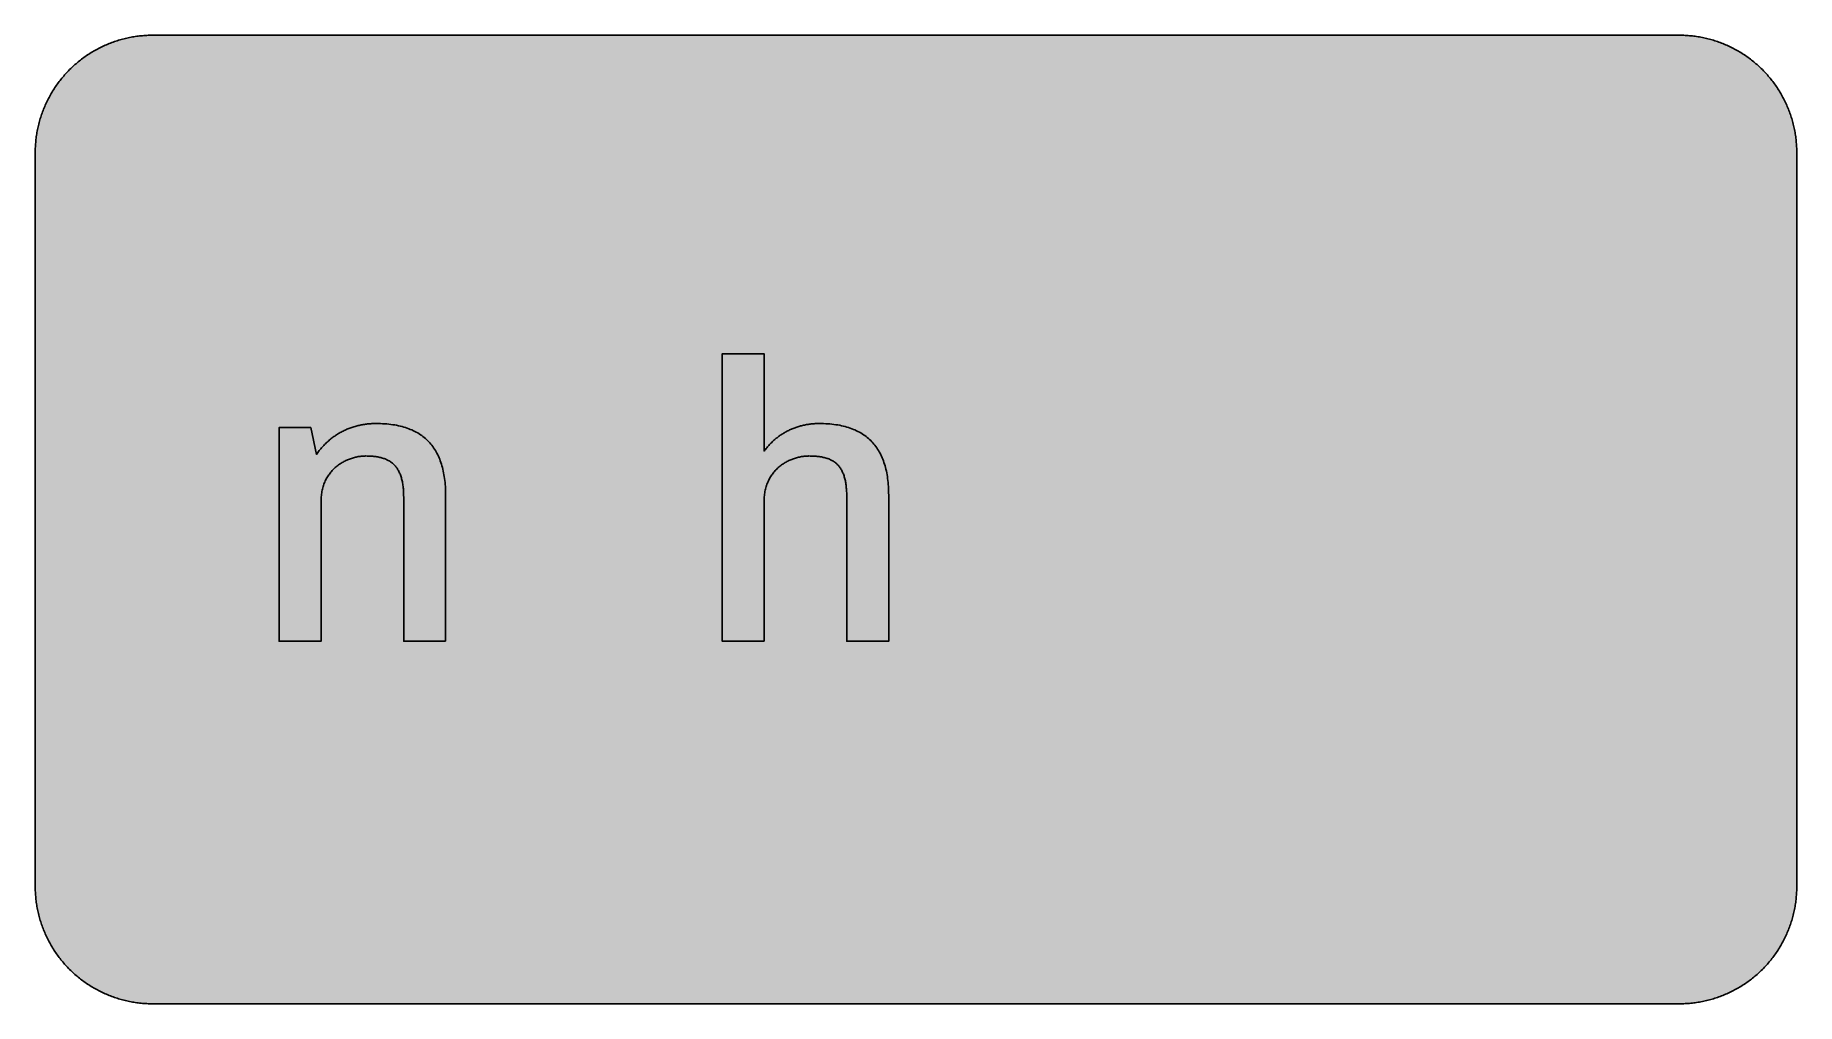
# Model space of a CAD drawing. Header units: millimetres. Extents: x 0 to 212, y 0 to 116.
import ezdxf

# ---------------------------------------------------------------- set-up
doc = ezdxf.new("R2010")
doc.units = ezdxf.units.MM

msp = doc.modelspace()

# ---------------------------------------------------------------- hatches: boundary and pattern name
for color, points in [(254, [(14.1633, 0.0536), (13.9878, 0.0533), (13.8125, 0.0559), (13.6373, 0.061), (13.462, 0.0686), (13.2893, 0.0787), (13.114, 0.0914), (12.9413, 0.1041), (12.7686, 0.1219), (12.5959, 0.1397), (12.4231, 0.16), (12.2504, 0.1829), (12.0777, 0.2057), (11.9075, 0.2337), (11.7373, 0.2616), (11.5672, 0.2921), (11.397, 0.3251), (11.2268, 0.3607), (11.0592, 0.3988), (10.8915, 0.4369), (10.7239, 0.4775), (10.5562, 0.5207), (10.3886, 0.5664), (10.2235, 0.6121), (10.0584, 0.6629), (9.8933, 0.7137), (9.7307, 0.7671), (9.5682, 0.8204), (9.4056, 0.8788), (9.2431, 0.9373), (9.083, 0.9982), (8.923, 1.0617), (8.763, 1.1252), (8.6055, 1.1938), (8.4455, 1.2624), (8.2906, 1.331), (8.1331, 1.4046), (7.9781, 1.4783), (7.8232, 1.5545), (7.6708, 1.6332), (7.5184, 1.7145), (7.366, 1.7958), (7.2161, 1.8796), (7.0663, 1.966), (6.919, 2.0523), (6.7716, 2.1438), (6.6243, 2.2352), (6.4795, 2.3266), (6.3348, 2.4232), (6.19, 2.5197), (6.0477, 2.6187), (5.908, 2.7178), (5.7683, 2.8194), (5.6286, 2.9235), (5.4915, 3.0302), (5.3543, 3.1369), (5.2197, 3.2461), (5.0851, 3.3579), (4.953, 3.4722), (4.8209, 3.5865), (4.6914, 3.7033), (4.5644, 3.8202), (4.4348, 3.9395), (4.3104, 4.0615), (4.1859, 4.1859), (4.0615, 4.3104), (3.9395, 4.4348), (3.8202, 4.5618), (3.7033, 4.6914), (3.5865, 4.8209), (3.4722, 4.953), (3.3579, 5.0851), (3.2487, 5.2197), (3.1369, 5.3543), (3.0302, 5.4915), (2.9235, 5.6286), (2.8194, 5.7683), (2.7178, 5.908), (2.6187, 6.0477), (2.5197, 6.19), (2.4232, 6.3348), (2.3266, 6.477), (2.2352, 6.6243), (2.1438, 6.7691), (2.0523, 6.919), (1.966, 7.0663), (1.8796, 7.2161), (1.7958, 7.366), (1.7145, 7.5184), (1.6332, 7.6708), (1.5545, 7.8232), (1.4783, 7.9781), (1.4046, 8.1331), (1.331, 8.2906), (1.2598, 8.4455), (1.1913, 8.603), (1.1252, 8.763), (1.0592, 8.923), (0.9982, 9.083), (0.9373, 9.2431), (0.8763, 9.4056), (0.8204, 9.5682), (0.7645, 9.7307), (0.7112, 9.8933), (0.6604, 10.0584), (0.6121, 10.2235), (0.5639, 10.3911), (0.5207, 10.5562), (0.4775, 10.7239), (0.4343, 10.8915), (0.3962, 11.0592), (0.3607, 11.2268), (0.3251, 11.397), (0.2921, 11.5672), (0.2616, 11.7373), (0.2311, 11.9075), (0.2057, 12.0802), (0.1803, 12.2504), (0.1575, 12.4231), (0.1372, 12.5959), (0.1194, 12.7686), (0.1041, 12.9413), (0.0889, 13.1166), (0.0787, 13.2893), (0.0686, 13.4645), (0.061, 13.6373), (0.0559, 13.8125), (0.0508, 13.9878), (0.0508, 14.163), (0.0522, 102.3592), (0.0508, 102.5322), (0.0559, 102.7074), (0.061, 102.8827), (0.0686, 103.058), (0.0787, 103.2307), (0.0889, 103.4059), (0.1041, 103.5787), (0.1194, 103.7514), (0.1372, 103.9241), (0.1575, 104.0968), (0.1803, 104.2695), (0.2057, 104.4423), (0.2311, 104.6124), (0.2616, 104.7826), (0.2921, 104.9528), (0.3251, 105.123), (0.3607, 105.2932), (0.3962, 105.4608), (0.4343, 105.6284), (0.4775, 105.7961), (0.5207, 105.9637), (0.5639, 106.1314), (0.6121, 106.2965), (0.6604, 106.4616), (0.7112, 106.6267), (0.7645, 106.7892), (0.8204, 106.9518), (0.8763, 107.1143), (0.9373, 107.2769), (0.9982, 107.4369), (1.0592, 107.5969), (1.1252, 107.757), (1.1913, 107.9144), (1.2598, 108.0745), (1.331, 108.2294), (1.4046, 108.3869), (1.4783, 108.5418), (1.5545, 108.6968), (1.6332, 108.8492), (1.7145, 109.0016), (1.7958, 109.154), (1.8796, 109.3038), (1.966, 109.4537), (2.0523, 109.601), (2.1438, 109.7483), (2.2352, 109.8956), (2.3266, 110.0404), (2.4232, 110.1852), (2.5197, 110.33), (2.6187, 110.4722), (2.7178, 110.6119), (2.8194, 110.7516), (2.9235, 110.8913), (3.0302, 111.0285), (3.1369, 111.1656), (3.2487, 111.3003), (3.3579, 111.4349), (3.4722, 111.567), (3.5865, 111.699), (3.7033, 111.8286), (3.8202, 111.9556), (3.9395, 112.0851), (4.0615, 112.2096), (4.1859, 112.334), (4.3104, 112.4585), (4.4348, 112.5804), (4.5644, 112.6998), (4.6914, 112.8166), (4.8209, 112.9335), (4.953, 113.0478), (5.0851, 113.1621), (5.2197, 113.2713), (5.3543, 113.3831), (5.4915, 113.4897), (5.6286, 113.5964), (5.7683, 113.7006), (5.908, 113.8022), (6.0477, 113.9012), (6.19, 114.0003), (6.3348, 114.0968), (6.4795, 114.1933), (6.6243, 114.2848), (6.7716, 114.3762), (6.919, 114.4676), (7.0663, 114.554), (7.2161, 114.6404), (7.366, 114.7242), (7.5184, 114.8055), (7.6708, 114.8867), (7.8232, 114.9655), (7.9781, 115.0417), (8.1331, 115.1153), (8.2906, 115.189), (8.4455, 115.2601), (8.6055, 115.3287), (8.763, 115.3947), (8.923, 115.4608), (9.083, 115.5217), (9.2431, 115.5827), (9.4056, 115.6437), (9.5682, 115.6995), (9.7307, 115.7554), (9.8933, 115.8088), (10.0584, 115.8596), (10.2235, 115.9078), (10.3886, 115.9561), (10.5562, 115.9993), (10.7239, 116.0424), (10.8915, 116.0856), (11.0592, 116.1237), (11.2268, 116.1593), (11.397, 116.1948), (11.5672, 116.2279), (11.7373, 116.2583), (11.9075, 116.2888), (12.0777, 116.3142), (12.2504, 116.3396), (12.4231, 116.3625), (12.5959, 116.3828), (12.7686, 116.4006), (12.9413, 116.4158), (13.114, 116.4311), (13.2893, 116.4412), (13.462, 116.4514), (13.6373, 116.459), (13.8125, 116.4641), (13.9878, 116.4692), (14.163, 116.4692), (197.6078, 116.4703), (197.7822, 116.4692), (197.9574, 116.4641), (198.1327, 116.459), (198.3054, 116.4514), (198.4807, 116.4412), (198.6534, 116.4311), (198.8287, 116.4158), (199.0014, 116.4006), (199.1741, 116.3828), (199.3468, 116.3625), (199.5195, 116.3396), (199.6897, 116.3142), (199.8624, 116.2888), (200.0326, 116.2583), (200.2028, 116.2279), (200.373, 116.1948), (200.5432, 116.1593), (200.7108, 116.1237), (200.8784, 116.0856), (201.0461, 116.0424), (201.2137, 115.9993), (201.3788, 115.9561), (201.5465, 115.9078), (201.7116, 115.8596), (201.8767, 115.8088), (202.0392, 115.7554), (202.2018, 115.6995), (202.3643, 115.6437), (202.5269, 115.5827), (202.6869, 115.5217), (202.8469, 115.4608), (203.007, 115.3947), (203.167, 115.3287), (203.3245, 115.2601), (203.4794, 115.189), (203.6369, 115.1153), (203.7918, 115.0417), (203.9468, 114.9655), (204.0992, 114.8867), (204.2516, 114.8055), (204.404, 114.7242), (204.5538, 114.6404), (204.7037, 114.554), (204.8535, 114.4676), (205.0009, 114.3762), (205.1456, 114.2848), (205.293, 114.1933), (205.4352, 114.0968), (205.58, 114.0003), (205.7222, 113.9012), (205.8619, 113.8022), (206.0016, 113.7006), (206.1413, 113.5964), (206.2785, 113.4897), (206.4156, 113.3831), (206.5503, 113.2713), (206.6849, 113.1621), (206.817, 113.0478), (206.949, 112.9335), (207.0786, 112.8166), (207.2081, 112.6998), (207.3351, 112.5804), (207.4596, 112.4585), (207.584, 112.334), (207.7085, 112.2096), (207.8304, 112.0851), (207.9498, 111.9556), (208.0666, 111.8286), (208.1835, 111.699), (208.2978, 111.567), (208.4121, 111.4349), (208.5238, 111.3003), (208.6331, 111.1656), (208.7397, 111.0285), (208.8464, 110.8913), (208.9506, 110.7516), (209.0522, 110.6119), (209.1512, 110.4722), (209.2503, 110.33), (209.3468, 110.1852), (209.4433, 110.0404), (209.5348, 109.8956), (209.6262, 109.7483), (209.7176, 109.601), (209.804, 109.4537), (209.8904, 109.3038), (209.9742, 109.154), (210.0555, 109.0016), (210.1367, 108.8492), (210.2155, 108.6968), (210.2917, 108.5418), (210.3653, 108.3869), (210.439, 108.2294), (210.5076, 108.0745), (210.5762, 107.9144), (210.6447, 107.757), (210.7082, 107.5969), (210.7717, 107.4369), (210.8327, 107.2769), (210.8911, 107.1143), (210.9495, 106.9518), (211.0029, 106.7892), (211.0562, 106.6267), (211.107, 106.4616), (211.1578, 106.2965), (211.2035, 106.1314), (211.2493, 105.9637), (211.2924, 105.7961), (211.3331, 105.6284), (211.3712, 105.4608), (211.4093, 105.2932), (211.4448, 105.123), (211.4779, 104.9528), (211.5083, 104.7826), (211.5363, 104.6124), (211.5642, 104.4423), (211.5871, 104.2695), (211.6099, 104.0968), (211.6303, 103.9241), (211.648, 103.7514), (211.6658, 103.5787), (211.6785, 103.4059), (211.6912, 103.2307), (211.7014, 103.058), (211.709, 102.8827), (211.7141, 102.7074), (211.7166, 102.5322), (211.7166, 102.3569), (211.7189, 14.1647), (211.7166, 13.9878), (211.7141, 13.8125), (211.709, 13.6373), (211.7014, 13.4645), (211.6912, 13.2893), (211.6785, 13.1166), (211.6658, 12.9413), (211.648, 12.7686), (211.6303, 12.5959), (211.6099, 12.4231), (211.5871, 12.2504), (211.5642, 12.0802), (211.5363, 11.9075), (211.5083, 11.7373), (211.4779, 11.5672), (211.4448, 11.397), (211.4093, 11.2268), (211.3712, 11.0592), (211.3331, 10.8915), (211.2924, 10.7239), (211.2493, 10.5562), (211.2035, 10.3911), (211.1578, 10.2235), (211.107, 10.0584), (211.0562, 9.8933), (211.0029, 9.7307), (210.9495, 9.5682), (210.8911, 9.4056), (210.8327, 9.2431), (210.7717, 9.083), (210.7082, 8.923), (210.6447, 8.763), (210.5762, 8.603), (210.5076, 8.4455), (210.439, 8.2906), (210.3653, 8.1331), (210.2917, 7.9781), (210.2155, 7.8232), (210.1367, 7.6708), (210.0555, 7.5184), (209.9742, 7.366), (209.8904, 7.2161), (209.804, 7.0663), (209.7176, 6.919), (209.6262, 6.7691), (209.5348, 6.6243), (209.4433, 6.477), (209.3468, 6.3348), (209.2503, 6.19), (209.1512, 6.0477), (209.0522, 5.908), (208.9506, 5.7683), (208.8464, 5.6286), (208.7397, 5.4915), (208.6331, 5.3543), (208.5238, 5.2197), (208.4121, 5.0851), (208.2978, 4.953), (208.1835, 4.8209), (208.0666, 4.6914), (207.9498, 4.5618), (207.8304, 4.4348), (207.7085, 4.3104), (207.584, 4.1859), (207.4596, 4.0615), (207.3351, 3.9395), (207.2081, 3.8202), (207.0786, 3.7033), (206.949, 3.5865), (206.817, 3.4722), (206.6849, 3.3579), (206.5503, 3.2461), (206.4156, 3.1369), (206.2785, 3.0302), (206.1413, 2.9235), (206.0016, 2.8194), (205.8619, 2.7178), (205.7222, 2.6187), (205.58, 2.5197), (205.4352, 2.4232), (205.293, 2.3266), (205.1456, 2.2352), (205.0009, 2.1438), (204.8535, 2.0523), (204.7037, 1.966), (204.5538, 1.8796), (204.404, 1.7958), (204.2516, 1.7145), (204.0992, 1.6332), (203.9468, 1.5545), (203.7918, 1.4783), (203.6369, 1.4046), (203.4794, 1.331), (203.3245, 1.2624), (203.167, 1.1938), (203.007, 1.1252), (202.8469, 1.0617), (202.6869, 0.9982), (202.5269, 0.9373), (202.3643, 0.8788), (202.2018, 0.8204), (202.0392, 0.7671), (201.8767, 0.7137), (201.7116, 0.6629), (201.5465, 0.6121), (201.3788, 0.5664), (201.2137, 0.5207), (201.0461, 0.4775), (200.8784, 0.4369), (200.7108, 0.3988), (200.5432, 0.3607), (200.373, 0.3251), (200.2028, 0.2921), (200.0326, 0.2616), (199.8624, 0.2337), (199.6897, 0.2057), (199.5195, 0.1829), (199.3468, 0.16), (199.1741, 0.1397), (199.0014, 0.1219), (198.8287, 0.1041), (198.6534, 0.0914), (198.4807, 0.0787), (198.3054, 0.0686), (198.1327, 0.061), (197.9574, 0.0559), (197.7822, 0.0533), (197.6069, 0.0533)]), (59, [(87.6363, 43.6217), (87.6363, 60.4626), (87.6376, 60.6349), (87.6427, 60.8076), (87.6554, 60.9752), (87.6706, 61.1403), (87.6884, 61.3029), (87.7113, 61.4629), (87.7392, 61.6179), (87.7697, 61.7728), (87.8027, 61.9227), (87.8408, 62.07), (87.884, 62.2148), (87.9297, 62.357), (87.978, 62.4942), (88.0288, 62.6313), (88.0847, 62.7634), (88.1431, 62.8929), (88.204, 63.0199), (88.2701, 63.1444), (88.3361, 63.2663), (88.4072, 63.3857), (88.4784, 63.5), (88.5546, 63.6143), (88.6333, 63.7235), (88.7146, 63.8302), (88.7959, 63.9343), (88.8822, 64.0359), (88.9686, 64.135), (89.06, 64.229), (89.1515, 64.323), (89.2454, 64.4144), (89.342, 64.5008), (89.4385, 64.5846), (89.5375, 64.6684), (89.6391, 64.7471), (89.7407, 64.8233), (89.8449, 64.897), (89.949, 64.9681), (90.0582, 65.0367), (90.1649, 65.1027), (90.2741, 65.1662), (90.3834, 65.2247), (90.4951, 65.2831), (90.6069, 65.339), (90.7212, 65.3898), (90.8329, 65.4406), (90.9472, 65.4863), (91.0615, 65.532), (91.1784, 65.5726), (91.2927, 65.6133), (91.4095, 65.6488), (91.5264, 65.6844), (91.6432, 65.7149), (91.7575, 65.7428), (91.8743, 65.7708), (91.9912, 65.7936), (92.108, 65.8165), (92.2223, 65.8343), (92.3392, 65.8495), (92.4535, 65.8647), (92.5678, 65.8749), (92.6821, 65.8825), (92.7964, 65.8901), (92.9081, 65.8927), (93.0199, 65.8952), (93.1672, 65.8927), (93.3145, 65.8901), (93.4593, 65.8876), (93.599, 65.88), (93.7387, 65.8724), (93.8733, 65.8622), (94.0054, 65.8495), (94.1349, 65.8343), (94.2645, 65.819), (94.3889, 65.7987), (94.5109, 65.7784), (94.6302, 65.7555), (94.7471, 65.7327), (94.8614, 65.7047), (94.9731, 65.6742), (95.0824, 65.6438), (95.1916, 65.6107), (95.2957, 65.5752), (95.3973, 65.5371), (95.4964, 65.4964), (95.5929, 65.4533), (95.6869, 65.4075), (95.7783, 65.3593), (95.8672, 65.3085), (95.9536, 65.2551), (96.0399, 65.2018), (96.1212, 65.1434), (96.2, 65.0824), (96.2787, 65.0189), (96.3524, 64.9529), (96.426, 64.8843), (96.4946, 64.8132), (96.5632, 64.7395), (96.6267, 64.6633), (96.6902, 64.5846), (96.7511, 64.5033), (96.8096, 64.4169), (96.8654, 64.3306), (96.9188, 64.2391), (96.9721, 64.1452), (97.0204, 64.0512), (97.0686, 63.9496), (97.1118, 63.848), (97.155, 63.7438), (97.1956, 63.6346), (97.2337, 63.5229), (97.2693, 63.4086), (97.3049, 63.2892), (97.3353, 63.1698), (97.3658, 63.0453), (97.3938, 62.9183), (97.4192, 62.7863), (97.442, 62.6542), (97.4623, 62.517), (97.4827, 62.3748), (97.4979, 62.2325), (97.5131, 62.0852), (97.5258, 61.9328), (97.5385, 61.7804), (97.5462, 61.6229), (97.5538, 61.4604), (97.5589, 61.2953), (97.5614, 61.1276), (97.5614, 60.9549), (97.5639, 43.6217), (102.6019, 43.6217), (102.6019, 61.2038), (102.5982, 61.4655), (102.5931, 61.722), (102.583, 61.976), (102.5703, 62.2275), (102.5525, 62.4738), (102.5322, 62.7151), (102.5068, 62.9539), (102.4763, 63.1876), (102.4433, 63.4187), (102.4077, 63.6448), (102.3671, 63.8683), (102.3214, 64.0867), (102.2731, 64.3001), (102.2198, 64.5109), (102.1639, 64.7167), (102.1029, 64.9199), (102.0369, 65.118), (101.9683, 65.3136), (101.8946, 65.5041), (101.8184, 65.6895), (101.7372, 65.8724), (101.6533, 66.0502), (101.5644, 66.2254), (101.4705, 66.3956), (101.3739, 66.5607), (101.2723, 66.7233), (101.1657, 66.8807), (101.0564, 67.0357), (100.9421, 67.1855), (100.8228, 67.3303), (100.7008, 67.4726), (100.5764, 67.6097), (100.4443, 67.7443), (100.3097, 67.8739), (100.17, 67.9983), (100.0277, 68.1203), (99.8804, 68.2371), (99.728, 68.3489), (99.5731, 68.4581), (99.4131, 68.5622), (99.248, 68.6613), (99.0778, 68.7578), (98.9051, 68.8492), (98.7273, 68.9356), (98.5469, 69.0194), (98.359, 69.0982), (98.1685, 69.1744), (97.9754, 69.2455), (97.7748, 69.3115), (97.5716, 69.3725), (97.3633, 69.4309), (97.1525, 69.4842), (96.934, 69.535), (96.713, 69.5808), (96.487, 69.6214), (96.2584, 69.657), (96.0222, 69.69), (95.7834, 69.7179), (95.5396, 69.7408), (95.2906, 69.7611), (95.0392, 69.7763), (94.7826, 69.7865), (94.521, 69.7941), (94.2543, 69.7967), (94.1324, 69.7941), (94.013, 69.7941), (93.8936, 69.789), (93.7743, 69.784), (93.6549, 69.7763), (93.5355, 69.7687), (93.4161, 69.756), (93.2993, 69.7459), (93.1799, 69.7306), (93.0631, 69.7154), (92.9462, 69.7001), (92.8294, 69.6824), (92.7125, 69.662), (92.5957, 69.6392), (92.4814, 69.6163), (92.3646, 69.5909), (92.2503, 69.5655), (92.136, 69.5376), (92.0217, 69.5071), (91.9099, 69.4766), (91.7956, 69.4436), (91.6838, 69.408), (91.5721, 69.3725), (91.4603, 69.3344), (91.3511, 69.2963), (91.2393, 69.2556), (91.1301, 69.2125), (91.0209, 69.1667), (90.9142, 69.121), (90.805, 69.0753), (90.6983, 69.0245), (90.5916, 68.9737), (90.4875, 68.9229), (90.3808, 68.8696), (90.2767, 68.8137), (90.1751, 68.7553), (90.0709, 68.6968), (89.9693, 68.6359), (89.8677, 68.5749), (89.7687, 68.5114), (89.6696, 68.4454), (89.5706, 68.3793), (89.4715, 68.3108), (89.375, 68.2396), (89.2785, 68.1685), (89.1845, 68.0949), (89.0905, 68.0187), (88.9965, 67.9425), (88.9025, 67.8637), (88.8111, 67.7824), (88.7197, 67.7012), (88.6308, 67.6173), (88.5419, 67.5335), (88.4555, 67.4446), (88.3691, 67.3583), (88.2828, 67.2668), (88.1964, 67.1754), (88.1126, 67.0814), (88.0313, 66.9874), (87.95, 66.8909), (87.8688, 66.7918), (87.79, 66.6928), (87.7113, 66.5912), (87.6351, 66.487), (87.6363, 78.1939), (82.5997, 78.1939), (82.5997, 43.6217)]), (59, [(49.3614, 43.6217), (49.3614, 61.2038), (49.3573, 61.4655), (49.3522, 61.722), (49.342, 61.976), (49.3293, 62.2275), (49.3116, 62.4738), (49.2912, 62.7151), (49.2658, 62.9539), (49.2354, 63.1876), (49.2023, 63.4187), (49.1668, 63.6448), (49.1261, 63.8683), (49.0804, 64.0867), (49.0322, 64.3001), (48.9788, 64.5109), (48.9229, 64.7167), (48.862, 64.9199), (48.7959, 65.118), (48.7274, 65.3136), (48.6537, 65.5041), (48.5775, 65.6895), (48.4962, 65.8724), (48.4124, 66.0502), (48.3235, 66.2254), (48.2295, 66.3956), (48.133, 66.5607), (48.0314, 66.7233), (47.9247, 66.8807), (47.8155, 67.0357), (47.7012, 67.1855), (47.5844, 67.3303), (47.4624, 67.4726), (47.3354, 67.6097), (47.2034, 67.7443), (47.0687, 67.8739), (46.9316, 67.9983), (46.7868, 68.1203), (46.6395, 68.2371), (46.4871, 68.3489), (46.3321, 68.4581), (46.1721, 68.5622), (46.007, 68.6613), (45.8394, 68.7578), (45.6641, 68.8492), (45.4889, 68.9356), (45.306, 69.0194), (45.1206, 69.0982), (44.9301, 69.1744), (44.7345, 69.2455), (44.5338, 69.3115), (44.3306, 69.3725), (44.1223, 69.4309), (43.9115, 69.4842), (43.6931, 69.535), (43.4721, 69.5808), (43.246, 69.6214), (43.0174, 69.657), (42.7812, 69.69), (42.5425, 69.7179), (42.2986, 69.7408), (42.0522, 69.7611), (41.7982, 69.7763), (41.5417, 69.7865), (41.2801, 69.7941), (41.0134, 69.7967), (40.8838, 69.7941), (40.7543, 69.7916), (40.6248, 69.789), (40.4952, 69.7814), (40.3682, 69.7738), (40.2387, 69.7636), (40.1117, 69.7535), (39.9821, 69.7408), (39.8551, 69.7255), (39.7281, 69.7078), (39.6011, 69.69), (39.4741, 69.6697), (39.3471, 69.6493), (39.2201, 69.6239), (39.0957, 69.5985), (38.9712, 69.5706), (38.8468, 69.5427), (38.7223, 69.5122), (38.5978, 69.4792), (38.4759, 69.4436), (38.3515, 69.408), (38.2295, 69.3699), (38.1076, 69.3293), (37.9882, 69.2887), (37.8663, 69.2455), (37.7469, 69.1998), (37.6276, 69.1515), (37.5107, 69.1032), (37.3913, 69.0524), (37.2745, 68.9991), (37.1577, 68.9458), (37.0434, 68.8899), (36.9291, 68.8315), (36.8148, 68.7705), (36.7005, 68.7095), (36.5887, 68.6435), (36.4769, 68.58), (36.3677, 68.5114), (36.256, 68.4428), (36.1467, 68.3717), (36.0401, 68.2981), (35.9334, 68.2219), (35.8267, 68.1457), (35.72, 68.0669), (35.6159, 67.9856), (35.5143, 67.9044), (35.4127, 67.8205), (35.3111, 67.7342), (35.2095, 67.6453), (35.113, 67.5538), (35.0139, 67.4624), (34.9174, 67.3684), (34.8209, 67.2744), (34.7269, 67.1754), (34.6329, 67.0763), (34.5415, 66.9747), (34.45, 66.8706), (34.3611, 66.7664), (34.2722, 66.6572), (34.1859, 66.548), (34.0995, 66.4362), (34.0157, 66.3245), (33.9344, 66.2102), (33.8506, 66.0908), (33.1611, 69.3025), (29.3578, 69.3025), (29.3578, 43.6217), (34.3958, 43.6217), (34.3958, 60.4626), (34.3967, 60.6349), (34.4043, 60.8076), (34.4145, 60.9752), (34.4297, 61.1403), (34.4475, 61.3029), (34.4703, 61.4629), (34.4983, 61.6179), (34.5288, 61.7728), (34.5643, 61.9227), (34.6024, 62.07), (34.6431, 62.2148), (34.6888, 62.357), (34.737, 62.4942), (34.7878, 62.6313), (34.8437, 62.7634), (34.9021, 62.8929), (34.9631, 63.0199), (35.0291, 63.1444), (35.0952, 63.2663), (35.1663, 63.3857), (35.2374, 63.5), (35.3136, 63.6143), (35.3924, 63.7235), (35.4736, 63.8302), (35.5549, 63.9343), (35.6413, 64.0359), (35.7276, 64.135), (35.8191, 64.229), (35.9105, 64.323), (36.0045, 64.4144), (36.0985, 64.5008), (36.1975, 64.5846), (36.2966, 64.6684), (36.3982, 64.7471), (36.4998, 64.8233), (36.6039, 64.897), (36.7081, 64.9681), (36.8148, 65.0367), (36.924, 65.1027), (37.0332, 65.1662), (37.1424, 65.2247), (37.2542, 65.2831), (37.3659, 65.339), (37.4777, 65.3898), (37.592, 65.4406), (37.7063, 65.4863), (37.8206, 65.532), (37.9374, 65.5726), (38.0517, 65.6133), (38.1686, 65.6488), (38.2854, 65.6844), (38.4023, 65.7149), (38.5166, 65.7428), (38.6334, 65.7708), (38.7502, 65.7936), (38.8671, 65.8165), (38.9814, 65.8343), (39.0982, 65.8495), (39.2125, 65.8647), (39.3268, 65.8749), (39.4411, 65.8825), (39.5554, 65.8901), (39.6672, 65.8927), (39.7789, 65.8952), (39.9212, 65.8927), (40.0609, 65.8901), (40.198, 65.8876), (40.3352, 65.88), (40.4673, 65.8724), (40.5994, 65.8622), (40.7264, 65.8495), (40.8534, 65.8343), (40.9778, 65.819), (41.0997, 65.7987), (41.2166, 65.7784), (41.336, 65.7555), (41.4503, 65.7327), (41.562, 65.7047), (41.6712, 65.6742), (41.7805, 65.6438), (41.8871, 65.6107), (41.9887, 65.5752), (42.0903, 65.5371), (42.1894, 65.4964), (42.2859, 65.4533), (42.3799, 65.4075), (42.4713, 65.3593), (42.5628, 65.3085), (42.6491, 65.2551), (42.7355, 65.2018), (42.8168, 65.1434), (42.8981, 65.0824), (42.9768, 65.0189), (43.053, 64.9529), (43.1267, 64.8843), (43.1978, 64.8132), (43.2689, 64.7395), (43.3349, 64.6633), (43.401, 64.5846), (43.4619, 64.5033), (43.5229, 64.4169), (43.5813, 64.3306), (43.6372, 64.2391), (43.6931, 64.1452), (43.7439, 64.0512), (43.7921, 63.9496), (43.8404, 63.848), (43.8861, 63.7438), (43.9268, 63.6346), (43.9674, 63.5229), (44.0055, 63.4086), (44.0436, 63.2892), (44.0766, 63.1698), (44.1071, 63.0453), (44.1376, 62.9183), (44.1655, 62.7863), (44.1909, 62.6542), (44.2138, 62.517), (44.2341, 62.3748), (44.2519, 62.2325), (44.2697, 62.0852), (44.2824, 61.9328), (44.2951, 61.7804), (44.3052, 61.6229), (44.3128, 61.4604), (44.3179, 61.2953), (44.3205, 61.1276), (44.323, 60.9549), (44.3234, 43.6217)])]:
    msp.add_hatch(color=color).paths.add_polyline_path(points)
h = msp.add_hatch(color=59)
h.paths.add_polyline_path([(14.1633, 3.5814), (13.8887, 3.5839), (13.6169, 3.5941), (13.3477, 3.6119), (13.081, 3.6347), (12.8143, 3.6652), (12.5501, 3.7008), (12.2885, 3.7465), (12.0294, 3.7948), (11.7729, 3.8506), (11.5164, 3.9141), (11.2649, 3.9827), (11.016, 4.0564), (10.7671, 4.1351), (10.5232, 4.2215), (10.2819, 4.3129), (10.0432, 4.412), (9.8069, 4.5161), (9.5733, 4.6228), (9.3447, 4.7371), (9.1186, 4.8565), (8.8951, 4.9809), (8.6741, 5.113), (8.4582, 5.2476), (8.2448, 5.3873), (8.0366, 5.5321), (7.8308, 5.682), (7.6276, 5.8369), (7.4295, 5.9969), (7.2365, 6.1595), (7.046, 6.3297), (6.8605, 6.5024), (6.6777, 6.6802), (6.5024, 6.8605), (6.3271, 7.046), (6.1595, 7.2365), (5.9969, 7.432), (5.8369, 7.6302), (5.682, 7.8308), (5.5321, 8.0366), (5.3873, 8.2448), (5.2451, 8.4582), (5.1105, 8.6741), (4.9809, 8.8951), (4.8565, 9.1186), (4.7371, 9.3447), (4.6228, 9.5758), (4.5136, 9.8069), (4.4094, 10.0432), (4.3129, 10.2819), (4.2215, 10.5232), (4.1351, 10.7696), (4.0538, 11.016), (3.9802, 11.2649), (3.9116, 11.5189), (3.8506, 11.7729), (3.7948, 12.0294), (3.744, 12.2911), (3.7008, 12.5527), (3.6627, 12.8143), (3.6322, 13.081), (3.6093, 13.3502), (3.5916, 13.6195), (3.5814, 13.8913), (3.5789, 14.163), (3.58, 102.3592), (3.5814, 102.6312), (3.5916, 102.903), (3.6093, 103.1723), (3.6322, 103.439), (3.6627, 103.7057), (3.7008, 103.9698), (3.744, 104.2314), (3.7948, 104.4905), (3.8506, 104.7471), (3.9116, 105.0036), (3.9802, 105.2551), (4.0538, 105.504), (4.1351, 105.7529), (4.2215, 105.9967), (4.3129, 106.238), (4.4094, 106.4768), (4.5136, 106.713), (4.6228, 106.9467), (4.7371, 107.1753), (4.8565, 107.4014), (4.9809, 107.6249), (5.1105, 107.8459), (5.2451, 108.0618), (5.3873, 108.2751), (5.5321, 108.4834), (5.682, 108.6891), (5.8369, 108.8923), (5.9969, 109.0905), (6.1595, 109.2835), (6.3271, 109.474), (6.5024, 109.6594), (6.6777, 109.8423), (6.8605, 110.0176), (7.046, 110.1928), (7.2365, 110.3605), (7.4295, 110.523), (7.6276, 110.683), (7.8308, 110.838), (8.0366, 110.9878), (8.2448, 111.1326), (8.4582, 111.2749), (8.6741, 111.4095), (8.8951, 111.539), (9.1186, 111.6635), (9.3447, 111.7829), (9.5733, 111.8972), (9.8069, 112.0064), (10.0432, 112.1105), (10.2819, 112.207), (10.5232, 112.2985), (10.7671, 112.3848), (11.016, 112.4661), (11.2649, 112.5398), (11.5164, 112.6084), (11.7729, 112.6693), (12.0294, 112.7252), (12.2885, 112.776), (12.5501, 112.8192), (12.8143, 112.8573), (13.081, 112.8878), (13.3477, 112.9106), (13.6169, 112.9284), (13.8887, 112.9386), (14.163, 112.9411), (197.6078, 112.9425), (197.8787, 112.9386), (198.1505, 112.9284), (198.4197, 112.9106), (198.689, 112.8878), (198.9557, 112.8573), (199.2173, 112.8192), (199.4789, 112.776), (199.7405, 112.7252), (199.9971, 112.6693), (200.2511, 112.6084), (200.5051, 112.5398), (200.754, 112.4661), (201.0004, 112.3848), (201.2467, 112.2985), (201.488, 112.207), (201.7268, 112.1105), (201.963, 112.0064), (202.1942, 111.8972), (202.4253, 111.7829), (202.6514, 111.6635), (202.8749, 111.539), (203.0959, 111.4095), (203.3118, 111.2749), (203.5251, 111.1326), (203.7334, 110.9878), (203.9391, 110.838), (204.1398, 110.683), (204.3379, 110.523), (204.5335, 110.3605), (204.724, 110.1928), (204.9094, 110.0176), (205.0898, 109.8423), (205.2676, 109.6594), (205.4403, 109.474), (205.6105, 109.2835), (205.773, 109.0905), (205.933, 108.8923), (206.088, 108.6891), (206.2378, 108.4834), (206.3826, 108.2751), (206.5223, 108.0618), (206.6569, 107.8459), (206.789, 107.6249), (206.9135, 107.4014), (207.0329, 107.1753), (207.1472, 106.9467), (207.2538, 106.713), (207.358, 106.4768), (207.457, 106.238), (207.5485, 105.9967), (207.6348, 105.7529), (207.7136, 105.504), (207.7872, 105.2551), (207.8558, 105.0036), (207.9193, 104.7471), (207.9752, 104.4905), (208.0235, 104.2314), (208.0692, 103.9698), (208.1047, 103.7057), (208.1352, 103.439), (208.1581, 103.1723), (208.1759, 102.903), (208.186, 102.6312), (208.1911, 102.3569), (208.1911, 14.1647), (208.186, 13.8913), (208.1759, 13.6195), (208.1581, 13.3502), (208.1352, 13.081), (208.1047, 12.8143), (208.0692, 12.5527), (208.0235, 12.2911), (207.9752, 12.0294), (207.9193, 11.7729), (207.8558, 11.5189), (207.7872, 11.2649), (207.7136, 11.016), (207.6348, 10.7696), (207.5485, 10.5232), (207.457, 10.2819), (207.358, 10.0432), (207.2538, 9.8069), (207.1472, 9.5758), (207.0329, 9.3447), (206.9135, 9.1186), (206.789, 8.8951), (206.6569, 8.6741), (206.5223, 8.4582), (206.3826, 8.2448), (206.2378, 8.0366), (206.088, 7.8308), (205.933, 7.6302), (205.773, 7.432), (205.6105, 7.2365), (205.4403, 7.046), (205.2676, 6.8605), (205.0898, 6.6802), (204.9094, 6.5024), (204.724, 6.3297), (204.5335, 6.1595), (204.3379, 5.9969), (204.1398, 5.8369), (203.9391, 5.682), (203.7334, 5.5321), (203.5251, 5.3873), (203.3118, 5.2476), (203.0959, 5.113), (202.8749, 4.9809), (202.6514, 4.8565), (202.4253, 4.7371), (202.1942, 4.6228), (201.963, 4.5161), (201.7268, 4.412), (201.488, 4.3129), (201.2467, 4.2215), (201.0004, 4.1351), (200.754, 4.0564), (200.5051, 3.9827), (200.2511, 3.9141), (199.9971, 3.8506), (199.7405, 3.7948), (199.4789, 3.7465), (199.2173, 3.7008), (198.9557, 3.6652), (198.689, 3.6347), (198.4197, 3.6119), (198.1505, 3.5941), (197.8787, 3.5839), (197.6069, 3.5789)])
h.paths.add_polyline_path([(14.1633, 8.8731), (14.0259, 8.8748), (13.8887, 8.8798), (13.7541, 8.8875), (13.622, 8.9002), (13.4874, 8.9154), (13.3553, 8.9332), (13.2258, 8.9535), (13.0962, 8.9789), (12.9667, 9.0068), (12.8397, 9.0373), (12.7127, 9.0729), (12.5882, 9.1084), (12.4663, 9.1491), (12.3419, 9.1923), (12.2225, 9.238), (12.1031, 9.2888), (11.9837, 9.3396), (11.8694, 9.3929), (11.7526, 9.4513), (11.6408, 9.5098), (11.5291, 9.5733), (11.4198, 9.6368), (11.3106, 9.7053), (11.2039, 9.7765), (11.0998, 9.8476), (10.9957, 9.9238), (10.8966, 10), (10.7975, 10.0787), (10.6985, 10.1625), (10.6045, 10.2464), (10.5105, 10.3327), (10.4216, 10.4216), (10.3327, 10.5131), (10.2464, 10.6045), (10.16, 10.701), (10.0787, 10.7975), (10, 10.8966), (9.9212, 10.9982), (9.8476, 11.0998), (9.7739, 11.2039), (9.7053, 11.3106), (9.6368, 11.4198), (9.5707, 11.5291), (9.5098, 11.6408), (9.4488, 11.7551), (9.3929, 11.8694), (9.337, 11.9863), (9.2862, 12.1031), (9.238, 12.2225), (9.1923, 12.3444), (9.1491, 12.4663), (9.1084, 12.5908), (9.0703, 12.7152), (9.0373, 12.8397), (9.0068, 12.9692), (8.9789, 13.0962), (8.9535, 13.2258), (8.9306, 13.3579), (8.9129, 13.4899), (8.8976, 13.622), (8.8849, 13.7566), (8.8773, 13.8913), (8.8722, 14.0259), (8.8697, 14.163), (8.8717, 102.3592), (8.8722, 102.4941), (8.8773, 102.6312), (8.8849, 102.7659), (8.8976, 102.8979), (8.9129, 103.0326), (8.9306, 103.1646), (8.9535, 103.2942), (8.9789, 103.4237), (9.0068, 103.5533), (9.0373, 103.6803), (9.0703, 103.8073), (9.1084, 103.9317), (9.1491, 104.0536), (9.1923, 104.1781), (9.238, 104.2975), (9.2862, 104.4169), (9.337, 104.5362), (9.3929, 104.6505), (9.4488, 104.7674), (9.5098, 104.8791), (9.5707, 104.9909), (9.6368, 105.1001), (9.7053, 105.2093), (9.7739, 105.316), (9.8476, 105.4202), (9.9212, 105.5243), (10, 105.6234), (10.0787, 105.7224), (10.16, 105.8215), (10.2464, 105.9155), (10.3327, 106.0094), (10.4216, 106.0983), (10.5105, 106.1872), (10.6045, 106.2736), (10.6985, 106.36), (10.7975, 106.4412), (10.8966, 106.52), (10.9957, 106.5987), (11.0998, 106.6724), (11.2039, 106.746), (11.3106, 106.8146), (11.4198, 106.8832), (11.5291, 106.9492), (11.6408, 107.0102), (11.7526, 107.0712), (11.8694, 107.127), (11.9837, 107.1829), (12.1031, 107.2337), (12.2225, 107.282), (12.3419, 107.3277), (12.4663, 107.3709), (12.5882, 107.4115), (12.7127, 107.4496), (12.8397, 107.4826), (12.9667, 107.5131), (13.0962, 107.5411), (13.2258, 107.5665), (13.3553, 107.5893), (13.4874, 107.6071), (13.622, 107.6223), (13.7541, 107.635), (13.8887, 107.6427), (14.0259, 107.6477), (14.163, 107.6503), (197.6078, 107.6508), (197.7441, 107.6477), (197.8787, 107.6427), (198.0133, 107.635), (198.1479, 107.6223), (198.28, 107.6071), (198.4121, 107.5893), (198.5442, 107.5665), (198.6737, 107.5411), (198.8007, 107.5131), (198.9303, 107.4826), (199.0547, 107.4496), (199.1792, 107.4115), (199.3036, 107.3709), (199.4256, 107.3277), (199.5475, 107.282), (199.6669, 107.2337), (199.7837, 107.1829), (199.9005, 107.127), (200.0148, 107.0712), (200.1291, 107.0102), (200.2409, 106.9492), (200.3501, 106.8832), (200.4593, 106.8146), (200.566, 106.746), (200.6702, 106.6724), (200.7718, 106.5987), (200.8734, 106.52), (200.9724, 106.4412), (201.0689, 106.36), (201.1655, 106.2736), (201.2569, 106.1872), (201.3483, 106.0983), (201.4372, 106.0094), (201.5236, 105.9155), (201.6074, 105.8215), (201.6912, 105.7224), (201.77, 105.6234), (201.8462, 105.5243), (201.9224, 105.4202), (201.9935, 105.316), (202.0646, 105.2093), (202.1332, 105.1001), (202.1967, 104.9909), (202.2602, 104.8791), (202.3186, 104.7674), (202.377, 104.6505), (202.4304, 104.5362), (202.4812, 104.4169), (202.532, 104.2975), (202.5777, 104.1781), (202.6209, 104.0536), (202.6615, 103.9317), (202.6971, 103.8073), (202.7326, 103.6803), (202.7631, 103.5533), (202.7911, 103.4237), (202.8165, 103.2942), (202.8368, 103.1646), (202.8546, 103.0326), (202.8698, 102.8979), (202.8825, 102.7659), (202.8901, 102.6312), (202.8952, 102.4941), (202.8977, 102.3569), (202.8994, 14.1647), (202.8952, 14.0259), (202.8901, 13.8913), (202.8825, 13.7566), (202.8698, 13.622), (202.8546, 13.4899), (202.8368, 13.3579), (202.8165, 13.2258), (202.7911, 13.0962), (202.7631, 12.9692), (202.7326, 12.8397), (202.6971, 12.7152), (202.6615, 12.5908), (202.6209, 12.4663), (202.5777, 12.3444), (202.532, 12.2225), (202.4812, 12.1031), (202.4304, 11.9863), (202.377, 11.8694), (202.3186, 11.7551), (202.2602, 11.6408), (202.1967, 11.5291), (202.1332, 11.4198), (202.0646, 11.3106), (201.9935, 11.2039), (201.9224, 11.0998), (201.8462, 10.9982), (201.77, 10.8966), (201.6912, 10.7975), (201.6074, 10.701), (201.5236, 10.6045), (201.4372, 10.5131), (201.3483, 10.4216), (201.2569, 10.3327), (201.1655, 10.2464), (201.0689, 10.1625), (200.9724, 10.0787), (200.8734, 10), (200.7718, 9.9238), (200.6702, 9.8476), (200.566, 9.7765), (200.4593, 9.7053), (200.3501, 9.6368), (200.2409, 9.5733), (200.1291, 9.5098), (200.0148, 9.4513), (199.9005, 9.3929), (199.7837, 9.3396), (199.6669, 9.2888), (199.5475, 9.238), (199.4256, 9.1923), (199.3036, 9.1491), (199.1792, 9.1084), (199.0547, 9.0729), (198.9303, 9.0373), (198.8007, 9.0068), (198.6737, 8.9789), (198.5442, 8.9535), (198.4121, 8.9332), (198.28, 8.9154), (198.1479, 8.9002), (198.0133, 8.8875), (197.8787, 8.8798), (197.7441, 8.8748), (197.6069, 8.8722)], flags=16)
h = msp.add_hatch(color=59)
edge = h.paths.add_edge_path()
edge.add_line((135.6928, 55.9192), (135.6944, 55.4787))
edge.add_line((135.6944, 55.4787), (135.702, 55.0469))
edge.add_line((135.702, 55.0469), (135.7122, 54.6252))
edge.add_line((135.7122, 54.6252), (135.73, 54.2112))
edge.add_line((135.73, 54.2112), (135.7503, 53.8074))
edge.add_line((135.7503, 53.8074), (135.7782, 53.4111))
edge.add_line((135.7782, 53.4111), (135.8087, 53.025))
edge.add_line((135.8087, 53.025), (135.8443, 52.6466))
edge.add_line((135.8443, 52.6466), (135.8849, 52.2757))
edge.add_line((135.8849, 52.2757), (135.9281, 51.9125))
edge.add_line((135.9281, 51.9125), (135.9789, 51.5595))
edge.add_line((135.9789, 51.5595), (136.0322, 51.2166))
edge.add_line((136.0322, 51.2166), (136.0907, 50.8787))
edge.add_line((136.0907, 50.8787), (136.1542, 50.5511))
edge.add_line((136.1542, 50.5511), (136.2202, 50.231))
edge.add_line((136.2202, 50.231), (136.2913, 49.9186))
edge.add_line((136.2913, 49.9186), (136.3675, 49.6138))
edge.add_line((136.3675, 49.6138), (136.4488, 49.3166))
edge.add_line((136.4488, 49.3166), (136.5326, 49.0296))
edge.add_line((136.5326, 49.0296), (136.6215, 48.7477))
edge.add_line((136.6215, 48.7477), (136.7155, 48.4759))
edge.add_line((136.7155, 48.4759), (136.812, 48.2092))
edge.add_line((136.812, 48.2092), (136.9136, 47.9527))
edge.add_line((136.9136, 47.9527), (137.0203, 47.7037))
edge.add_line((137.0203, 47.7037), (137.1295, 47.4599))
edge.add_line((137.1295, 47.4599), (137.2438, 47.2237))
edge.add_line((137.2438, 47.2237), (137.3607, 46.9976))
edge.add_line((137.3607, 46.9976), (137.4851, 46.7766))
edge.add_line((137.4851, 46.7766), (137.6096, 46.5633))
edge.add_line((137.6096, 46.5633), (137.7417, 46.3575))
edge.add_line((137.7417, 46.3575), (137.8737, 46.1569))
edge.add_line((137.8737, 46.1569), (138.0134, 45.9664))
edge.add_line((138.0134, 45.9664), (138.1557, 45.781))
edge.add_line((138.1557, 45.781), (138.3005, 45.6006))
edge.add_line((138.3005, 45.6006), (138.4503, 45.4304))
edge.add_line((138.4503, 45.4304), (138.6027, 45.2653))
edge.add_line((138.6027, 45.2653), (138.7602, 45.1079))
edge.add_line((138.7602, 45.1079), (138.9228, 44.9555))
edge.add_line((138.9228, 44.9555), (139.0879, 44.8107))
edge.add_line((139.0879, 44.8107), (139.2555, 44.6735))
edge.add_line((139.2555, 44.6735), (139.4282, 44.5414))
edge.add_line((139.4282, 44.5414), (139.6035, 44.4144))
edge.add_line((139.6035, 44.4144), (139.7838, 44.2951))
edge.add_line((139.7838, 44.2951), (139.9667, 44.1833))
edge.add_line((139.9667, 44.1833), (140.1521, 44.0741))
edge.add_line((140.1521, 44.0741), (140.3426, 43.975))
edge.add_line((140.3426, 43.975), (140.5357, 43.8785))
edge.add_line((140.5357, 43.8785), (140.7338, 43.7896))
edge.add_line((140.7338, 43.7896), (140.9344, 43.7083))
edge.add_line((140.9344, 43.7083), (141.1376, 43.6296))
edge.add_line((141.1376, 43.6296), (141.3459, 43.5585))
edge.add_line((141.3459, 43.5585), (141.5567, 43.4924))
edge.add_line((141.5567, 43.4924), (141.7701, 43.434))
edge.add_line((141.7701, 43.434), (141.9885, 43.3781))
edge.add_line((141.9885, 43.3781), (142.207, 43.3299))
edge.add_line((142.207, 43.3299), (142.4305, 43.2867))
edge.add_line((142.4305, 43.2867), (142.6591, 43.2486))
edge.add_line((142.6591, 43.2486), (142.8877, 43.2156))
edge.add_line((142.8877, 43.2156), (143.1214, 43.1876))
edge.add_line((143.1214, 43.1876), (143.3576, 43.1648))
edge.add_line((143.3576, 43.1648), (143.5989, 43.147))
edge.add_line((143.5989, 43.147), (143.8402, 43.1343))
edge.add_line((143.8402, 43.1343), (144.0866, 43.1267))
edge.add_line((144.0866, 43.1267), (144.3355, 43.1267))
edge.add_line((144.3355, 43.1267), (144.5108, 43.1267))
edge.add_line((144.5108, 43.1267), (144.686, 43.1292))
edge.add_line((144.686, 43.1292), (144.8587, 43.1368))
edge.add_line((144.8587, 43.1368), (145.0289, 43.1444))
edge.add_line((145.0289, 43.1444), (145.1966, 43.1546))
edge.add_line((145.1966, 43.1546), (145.3591, 43.1698))
edge.add_line((145.3591, 43.1698), (145.5242, 43.1851))
edge.add_line((145.5242, 43.1851), (145.6842, 43.2029))
edge.add_line((145.6842, 43.2029), (145.8417, 43.2206))
edge.add_line((145.8417, 43.2206), (145.9967, 43.2435))
edge.add_line((145.9967, 43.2435), (146.1516, 43.2664))
edge.add_line((146.1516, 43.2664), (146.3015, 43.2943))
edge.add_line((146.3015, 43.2943), (146.4513, 43.3222))
edge.add_line((146.4513, 43.3222), (146.5986, 43.3527))
edge.add_line((146.5986, 43.3527), (146.7434, 43.3857))
edge.add_line((146.7434, 43.3857), (146.8857, 43.4188))
edge.add_line((146.8857, 43.4188), (147.0254, 43.4569))
edge.add_line((147.0254, 43.4569), (147.1651, 43.495))
edge.add_line((147.1651, 43.495), (147.2997, 43.5356))
edge.add_line((147.2997, 43.5356), (147.4343, 43.5762))
edge.add_line((147.4343, 43.5762), (147.5664, 43.622))
edge.add_line((147.5664, 43.622), (147.6959, 43.6677))
edge.add_line((147.6959, 43.6677), (147.8255, 43.7134))
edge.add_line((147.8255, 43.7134), (147.9499, 43.7642))
edge.add_line((147.9499, 43.7642), (148.0744, 43.815))
edge.add_line((148.0744, 43.815), (148.1963, 43.8683))
edge.add_line((148.1963, 43.8683), (148.3182, 43.9217))
edge.add_line((148.3182, 43.9217), (148.4351, 43.9776))
edge.add_line((148.4351, 43.9776), (148.5519, 44.036))
edge.add_line((148.5519, 44.036), (148.6662, 44.0944))
edge.add_line((148.6662, 44.0944), (148.7805, 44.1554))
edge.add_line((148.7805, 44.1554), (148.8897, 44.2189))
edge.add_line((148.8897, 44.2189), (148.9989, 44.2824))
edge.add_line((148.9989, 44.2824), (149.1056, 44.3484))
edge.add_line((149.1056, 44.3484), (149.2123, 44.4144))
edge.add_line((149.2123, 44.4144), (149.3164, 44.483))
edge.add_line((149.3164, 44.483), (149.418, 44.5516))
edge.add_line((149.418, 44.5516), (149.5171, 44.6227))
edge.add_line((149.5171, 44.6227), (149.6162, 44.6938))
edge.add_line((149.6162, 44.6938), (149.7127, 44.7675))
edge.add_line((149.7127, 44.7675), (149.8092, 44.8437))
edge.add_line((149.8092, 44.8437), (149.9032, 44.9174))
edge.add_line((149.9032, 44.9174), (149.9946, 44.9961))
edge.add_line((149.9946, 44.9961), (150.0861, 45.0723))
edge.add_line((150.0861, 45.0723), (150.175, 45.1536))
edge.add_line((150.175, 45.1536), (150.2613, 45.2323))
edge.add_line((150.2613, 45.2323), (150.3477, 45.3136))
edge.add_line((150.3477, 45.3136), (150.4315, 45.3974))
edge.add_line((150.4315, 45.3974), (150.5153, 45.4812))
edge.add_line((150.5153, 45.4812), (150.5966, 45.5651))
edge.add_line((150.5966, 45.5651), (150.6753, 45.6489))
edge.add_line((150.6753, 45.6489), (150.7541, 45.7352))
edge.add_line((150.7541, 45.7352), (150.8328, 45.8241))
edge.add_line((150.8328, 45.8241), (150.909, 45.9105))
edge.add_line((150.909, 45.9105), (150.9827, 45.9994))
edge.add_line((150.9827, 45.9994), (151.0563, 46.0883))
edge.add_line((151.0563, 46.0883), (151.1275, 46.1797))
edge.add_line((151.1275, 46.1797), (151.1986, 46.2712))
edge.add_line((151.1986, 46.2712), (151.2672, 46.3626))
edge.add_line((151.2672, 46.3626), (151.3357, 46.4541))
edge.add_line((151.3357, 46.4541), (151.4018, 46.548))
edge.add_line((151.4018, 46.548), (151.4678, 46.642))
edge.add_line((151.4678, 46.642), (151.5313, 46.736))
edge.add_line((151.5313, 46.736), (151.5948, 46.83))
edge.add_line((151.5948, 46.83), (152.2871, 43.6217))
edge.add_line((152.2871, 43.6217), (156.0904, 43.6217))
edge.add_line((156.0904, 43.6217), (156.0904, 78.1939))
edge.add_line((156.0904, 78.1939), (151.0524, 78.1939))
edge.add_line((151.0524, 78.1939), (151.0524, 68.8093))
edge.add_line((151.0524, 68.8093), (150.9903, 68.8365))
edge.add_line((150.9903, 68.8365), (150.9293, 68.8619))
edge.add_line((150.9293, 68.8619), (150.8684, 68.8899))
edge.add_line((150.8684, 68.8899), (150.8074, 68.9178))
edge.add_line((150.8074, 68.9178), (150.7465, 68.9432))
edge.add_line((150.7465, 68.9432), (150.683, 68.9686))
edge.add_line((150.683, 68.9686), (150.622, 68.994))
edge.add_line((150.622, 68.994), (150.5585, 69.0194))
edge.add_line((150.5585, 69.0194), (150.495, 69.0448))
edge.add_line((150.495, 69.0448), (150.4315, 69.0702))
edge.add_line((150.4315, 69.0702), (150.368, 69.0956))
edge.add_line((150.368, 69.0956), (150.3045, 69.1185))
edge.add_line((150.3045, 69.1185), (150.2385, 69.1439))
edge.add_line((150.2385, 69.1439), (150.175, 69.1667))
edge.add_line((150.175, 69.1667), (150.1089, 69.1896))
edge.add_line((150.1089, 69.1896), (150.0429, 69.2125))
edge.add_line((150.0429, 69.2125), (149.9768, 69.2353))
edge.add_line((149.9768, 69.2353), (149.9108, 69.2556))
edge.add_line((149.9108, 69.2556), (149.8448, 69.2785))
edge.add_line((149.8448, 69.2785), (149.7787, 69.2988))
edge.add_line((149.7787, 69.2988), (149.7101, 69.3217))
edge.add_line((149.7101, 69.3217), (149.6441, 69.342))
edge.add_line((149.6441, 69.342), (149.5755, 69.3623))
edge.add_line((149.5755, 69.3623), (149.5069, 69.3801))
edge.add_line((149.5069, 69.3801), (149.4384, 69.4004))
edge.add_line((149.4384, 69.4004), (149.3698, 69.4182))
edge.add_line((149.3698, 69.4182), (149.3012, 69.4385))
edge.add_line((149.3012, 69.4385), (149.2326, 69.4563))
edge.add_line((149.2326, 69.4563), (149.1615, 69.4741))
edge.add_line((149.1615, 69.4741), (149.0929, 69.4919))
edge.add_line((149.0929, 69.4919), (149.0218, 69.5071))
edge.add_line((149.0218, 69.5071), (148.9507, 69.5249))
edge.add_line((148.9507, 69.5249), (148.8821, 69.5401))
edge.add_line((148.8821, 69.5401), (148.811, 69.5554))
edge.add_line((148.811, 69.5554), (148.7399, 69.5706))
edge.add_line((148.7399, 69.5706), (148.6662, 69.5858))
edge.add_line((148.6662, 69.5858), (148.5951, 69.6011))
edge.add_line((148.5951, 69.6011), (148.524, 69.6138))
edge.add_line((148.524, 69.6138), (148.4503, 69.6265))
edge.add_line((148.4503, 69.6265), (148.3792, 69.6392))
edge.add_line((148.3792, 69.6392), (148.3055, 69.6519))
edge.add_line((148.3055, 69.6519), (148.2319, 69.6646))
edge.add_line((148.2319, 69.6646), (148.1582, 69.6747))
edge.add_line((148.1582, 69.6747), (148.0845, 69.6874))
edge.add_line((148.0845, 69.6874), (148.0109, 69.6976))
edge.add_line((148.0109, 69.6976), (147.9372, 69.7078))
edge.add_line((147.9372, 69.7078), (147.861, 69.7154))
edge.add_line((147.861, 69.7154), (147.7874, 69.7255))
edge.add_line((147.7874, 69.7255), (147.7112, 69.7332))
edge.add_line((147.7112, 69.7332), (147.6375, 69.7408))
edge.add_line((147.6375, 69.7408), (147.5613, 69.7484))
edge.add_line((147.5613, 69.7484), (147.4851, 69.756))
edge.add_line((147.4851, 69.756), (147.4089, 69.7611))
edge.add_line((147.4089, 69.7611), (147.3327, 69.7687))
edge.add_line((147.3327, 69.7687), (147.2565, 69.7738))
edge.add_line((147.2565, 69.7738), (147.1803, 69.7789))
edge.add_line((147.1803, 69.7789), (147.1016, 69.7814))
edge.add_line((147.1016, 69.7814), (147.0254, 69.7865))
edge.add_line((147.0254, 69.7865), (146.9466, 69.789))
edge.add_line((146.9466, 69.789), (146.8704, 69.7916))
edge.add_line((146.8704, 69.7916), (146.7917, 69.7941))
edge.add_line((146.7917, 69.7941), (146.7129, 69.7941))
edge.add_line((146.7129, 69.7941), (146.6367, 69.7967))
edge.add_line((146.6367, 69.7967), (146.558, 69.7967))
edge.add_line((146.558, 69.7967), (146.2354, 69.7941))
edge.add_line((146.2354, 69.7941), (145.9179, 69.784))
edge.add_line((145.9179, 69.784), (145.6055, 69.7687))
edge.add_line((145.6055, 69.7687), (145.2956, 69.7459))
edge.add_line((145.2956, 69.7459), (144.9908, 69.7179))
edge.add_line((144.9908, 69.7179), (144.6911, 69.6824))
edge.add_line((144.6911, 69.6824), (144.3965, 69.6417))
edge.add_line((144.3965, 69.6417), (144.1044, 69.5935))
edge.add_line((144.1044, 69.5935), (143.8173, 69.5376))
edge.add_line((143.8173, 69.5376), (143.5354, 69.4766))
edge.add_line((143.5354, 69.4766), (143.2585, 69.4106))
edge.add_line((143.2585, 69.4106), (142.9868, 69.3369))
edge.add_line((142.9868, 69.3369), (142.7175, 69.2556))
edge.add_line((142.7175, 69.2556), (142.4559, 69.1693))
edge.add_line((142.4559, 69.1693), (142.1968, 69.0753))
edge.add_line((142.1968, 69.0753), (141.9428, 68.9762))
edge.add_line((141.9428, 68.9762), (141.6939, 68.867))
edge.add_line((141.6939, 68.867), (141.4475, 68.7553))
edge.add_line((141.4475, 68.7553), (141.2088, 68.6333))
edge.add_line((141.2088, 68.6333), (140.9725, 68.5063))
edge.add_line((140.9725, 68.5063), (140.7414, 68.3743))
edge.add_line((140.7414, 68.3743), (140.5179, 68.232))
edge.add_line((140.5179, 68.232), (140.2969, 68.0847))
edge.add_line((140.2969, 68.0847), (140.081, 67.9323))
edge.add_line((140.081, 67.9323), (139.8702, 67.7697))
edge.add_line((139.8702, 67.7697), (139.6644, 67.6021))
edge.add_line((139.6644, 67.6021), (139.4612, 67.4268))
edge.add_line((139.4612, 67.4268), (139.2657, 67.2465))
edge.add_line((139.2657, 67.2465), (139.0752, 67.0585))
edge.add_line((139.0752, 67.0585), (138.8897, 66.863))
edge.add_line((138.8897, 66.863), (138.7069, 66.6598))
edge.add_line((138.7069, 66.6598), (138.5316, 66.4489))
edge.add_line((138.5316, 66.4489), (138.3614, 66.233))
edge.add_line((138.3614, 66.233), (138.1938, 66.0095))
edge.add_line((138.1938, 66.0095), (138.0338, 65.7784))
edge.add_line((138.0338, 65.7784), (137.8763, 65.5422))
edge.add_line((137.8763, 65.5422), (137.7264, 65.2958))
edge.add_line((137.7264, 65.2958), (137.5816, 65.0443))
edge.add_line((137.5816, 65.0443), (137.4419, 64.7852))
edge.add_line((137.4419, 64.7852), (137.3073, 64.5185))
edge.add_line((137.3073, 64.5185), (137.1752, 64.2468))
edge.add_line((137.1752, 64.2468), (137.0508, 63.9648))
edge.add_line((137.0508, 63.9648), (136.9339, 63.6778))
edge.add_line((136.9339, 63.6778), (136.8196, 63.3832))
edge.add_line((136.8196, 63.3832), (136.7104, 63.0809))
edge.add_line((136.7104, 63.0809), (136.6063, 62.771))
edge.add_line((136.6063, 62.771), (136.5098, 62.4535))
edge.add_line((136.5098, 62.4535), (136.4158, 62.1284))
edge.add_line((136.4158, 62.1284), (136.3294, 61.7957))
edge.add_line((136.3294, 61.7957), (136.2481, 61.4578))
edge.add_line((136.2481, 61.4578), (136.1719, 61.1099))
edge.add_line((136.1719, 61.1099), (136.1008, 60.7568))
edge.add_line((136.1008, 60.7568), (136.0373, 60.3961))
edge.add_line((136.0373, 60.3961), (135.9764, 60.0253))
edge.add_line((135.9764, 60.0253), (135.923, 59.6494))
edge.add_line((135.923, 59.6494), (135.8748, 59.2658))
edge.add_line((135.8748, 59.2658), (135.8316, 58.8747))
edge.add_line((135.8316, 58.8747), (135.796, 58.4733))
edge.add_line((135.796, 58.4733), (135.763, 58.0669))
edge.add_line((135.763, 58.0669), (135.7376, 57.6529))
edge.add_line((135.7376, 57.6529), (135.7173, 57.2313))
edge.add_line((135.7173, 57.2313), (135.702, 56.7995))
edge.add_line((135.702, 56.7995), (135.6944, 56.3626))
edge.add_line((135.6944, 56.3626), (135.6919, 55.9181))
edge = h.paths.add_edge_path(flags=16)
edge.add_line((145.8666, 47.1272), (145.6944, 47.1272))
edge.add_line((145.6944, 47.1272), (145.5242, 47.1322))
edge.add_line((145.5242, 47.1322), (145.3591, 47.1399))
edge.add_line((145.3591, 47.1399), (145.1991, 47.15))
edge.add_line((145.1991, 47.15), (145.0391, 47.1627))
edge.add_line((145.0391, 47.1627), (144.8841, 47.178))
edge.add_line((144.8841, 47.178), (144.7343, 47.1983))
edge.add_line((144.7343, 47.1983), (144.5844, 47.2211))
edge.add_line((144.5844, 47.2211), (144.4396, 47.2465))
edge.add_line((144.4396, 47.2465), (144.2974, 47.277))
edge.add_line((144.2974, 47.277), (144.1602, 47.31))
edge.add_line((144.1602, 47.31), (144.0256, 47.3456))
edge.add_line((144.0256, 47.3456), (143.8935, 47.3862))
edge.add_line((143.8935, 47.3862), (143.764, 47.4294))
edge.add_line((143.764, 47.4294), (143.637, 47.4751))
edge.add_line((143.637, 47.4751), (143.5151, 47.5259))
edge.add_line((143.5151, 47.5259), (143.3957, 47.5818))
edge.add_line((143.3957, 47.5818), (143.2789, 47.6402))
edge.add_line((143.2789, 47.6402), (143.1671, 47.7012))
edge.add_line((143.1671, 47.7012), (143.0553, 47.7672))
edge.add_line((143.0553, 47.7672), (142.9487, 47.8384))
edge.add_line((142.9487, 47.8384), (142.8445, 47.912))
edge.add_line((142.8445, 47.912), (142.7429, 47.9882))
edge.add_line((142.7429, 47.9882), (142.6439, 48.072))
edge.add_line((142.6439, 48.072), (142.5473, 48.1584))
edge.add_line((142.5473, 48.1584), (142.4559, 48.2498))
edge.add_line((142.4559, 48.2498), (142.3645, 48.3438))
edge.add_line((142.3645, 48.3438), (142.2781, 48.4429))
edge.add_line((142.2781, 48.4429), (142.1943, 48.547))
edge.add_line((142.1943, 48.547), (142.113, 48.6562))
edge.add_line((142.113, 48.6562), (142.0343, 48.768))
edge.add_line((142.0343, 48.768), (141.9581, 48.8848))
edge.add_line((141.9581, 48.8848), (141.8844, 49.0068))
edge.add_line((141.8844, 49.0068), (141.8133, 49.1338))
edge.add_line((141.8133, 49.1338), (141.7447, 49.2658))
edge.add_line((141.7447, 49.2658), (141.6812, 49.403))
edge.add_line((141.6812, 49.403), (141.6177, 49.5452))
edge.add_line((141.6177, 49.5452), (141.5567, 49.69))
edge.add_line((141.5567, 49.69), (141.5009, 49.8424))
edge.add_line((141.5009, 49.8424), (141.445, 49.9974))
edge.add_line((141.445, 49.9974), (141.3916, 50.1599))
edge.add_line((141.3916, 50.1599), (141.3434, 50.3276))
edge.add_line((141.3434, 50.3276), (141.2951, 50.4977))
edge.add_line((141.2951, 50.4977), (141.2494, 50.6755))
edge.add_line((141.2494, 50.6755), (141.2062, 50.8584))
edge.add_line((141.2062, 50.8584), (141.1681, 51.0464))
edge.add_line((141.1681, 51.0464), (141.13, 51.2394))
edge.add_line((141.13, 51.2394), (141.0945, 51.4401))
edge.add_line((141.0945, 51.4401), (141.0614, 51.6433))
edge.add_line((141.0614, 51.6433), (141.0284, 51.8541))
edge.add_line((141.0284, 51.8541), (141.0005, 52.07))
edge.add_line((141.0005, 52.07), (140.9751, 52.291))
edge.add_line((140.9751, 52.291), (140.9497, 52.5196))
edge.add_line((140.9497, 52.5196), (140.9294, 52.7533))
edge.add_line((140.9294, 52.7533), (140.909, 52.992))
edge.add_line((140.909, 52.992), (140.8913, 53.2384))
edge.add_line((140.8913, 53.2384), (140.876, 53.4899))
edge.add_line((140.876, 53.4899), (140.8633, 53.7464))
edge.add_line((140.8633, 53.7464), (140.8532, 54.0106))
edge.add_line((140.8532, 54.0106), (140.843, 54.2798))
edge.add_line((140.843, 54.2798), (140.8354, 54.5567))
edge.add_line((140.8354, 54.5567), (140.8303, 54.8386))
edge.add_line((140.8303, 54.8386), (140.8278, 55.1282))
edge.add_line((140.8278, 55.1282), (140.8278, 55.4228))
edge.add_line((140.8278, 55.4228), (140.8278, 55.7708))
edge.add_line((140.8278, 55.7708), (140.8303, 56.1086))
edge.add_line((140.8303, 56.1086), (140.8354, 56.4413))
edge.add_line((140.8354, 56.4413), (140.843, 56.769))
edge.add_line((140.843, 56.769), (140.8532, 57.089))
edge.add_line((140.8532, 57.089), (140.8659, 57.4015))
edge.add_line((140.8659, 57.4015), (140.8811, 57.7088))
edge.add_line((140.8811, 57.7088), (140.8963, 58.0111))
edge.add_line((140.8963, 58.0111), (140.9167, 58.3057))
edge.add_line((140.9167, 58.3057), (140.937, 58.5927))
edge.add_line((140.937, 58.5927), (140.9624, 58.8747))
edge.add_line((140.9624, 58.8747), (140.9878, 59.149))
edge.add_line((140.9878, 59.149), (141.0183, 59.4182))
edge.add_line((141.0183, 59.4182), (141.0487, 59.6824))
edge.add_line((141.0487, 59.6824), (141.0843, 59.9389))
edge.add_line((141.0843, 59.9389), (141.1224, 60.1904))
edge.add_line((141.1224, 60.1904), (141.163, 60.4342))
edge.add_line((141.163, 60.4342), (141.2062, 60.673))
edge.add_line((141.2062, 60.673), (141.2519, 60.9067))
edge.add_line((141.2519, 60.9067), (141.3027, 61.1327))
edge.add_line((141.3027, 61.1327), (141.3535, 61.3537))
edge.add_line((141.3535, 61.3537), (141.4094, 61.5696))
edge.add_line((141.4094, 61.5696), (141.4678, 61.7779))
edge.add_line((141.4678, 61.7779), (141.5313, 61.9836))
edge.add_line((141.5313, 61.9836), (141.5948, 62.1792))
edge.add_line((141.5948, 62.1792), (141.6634, 62.3722))
edge.add_line((141.6634, 62.3722), (141.7371, 62.5577))
edge.add_line((141.7371, 62.5577), (141.8107, 62.738))
edge.add_line((141.8107, 62.738), (141.8895, 62.9133))
edge.add_line((141.8895, 62.9133), (141.9733, 63.0834))
edge.add_line((141.9733, 63.0834), (142.0597, 63.2485))
edge.add_line((142.0597, 63.2485), (142.1486, 63.406))
edge.add_line((142.1486, 63.406), (142.2425, 63.5584))
edge.add_line((142.2425, 63.5584), (142.3391, 63.7057))
edge.add_line((142.3391, 63.7057), (142.4407, 63.848))
edge.add_line((142.4407, 63.848), (142.5448, 63.9851))
edge.add_line((142.5448, 63.9851), (142.654, 64.1172))
edge.add_line((142.654, 64.1172), (142.7658, 64.2442))
edge.add_line((142.7658, 64.2442), (142.8826, 64.3636))
edge.add_line((142.8826, 64.3636), (143.002, 64.4804))
edge.add_line((143.002, 64.4804), (143.1265, 64.5897))
edge.add_line((143.1265, 64.5897), (143.256, 64.6963))
edge.add_line((143.256, 64.6963), (143.3881, 64.7979))
edge.add_line((143.3881, 64.7979), (143.5278, 64.8919))
edge.add_line((143.5278, 64.8919), (143.6675, 64.9834))
edge.add_line((143.6675, 64.9834), (143.8148, 65.0672))
edge.add_line((143.8148, 65.0672), (143.9647, 65.1485))
edge.add_line((143.9647, 65.1485), (144.1196, 65.2247))
edge.add_line((144.1196, 65.2247), (144.2796, 65.2932))
edge.add_line((144.2796, 65.2932), (144.4422, 65.3593))
edge.add_line((144.4422, 65.3593), (144.6124, 65.4202))
edge.add_line((144.6124, 65.4202), (144.7851, 65.4787))
edge.add_line((144.7851, 65.4787), (144.9629, 65.5295))
edge.add_line((144.9629, 65.5295), (145.1458, 65.5752))
edge.add_line((145.1458, 65.5752), (145.3337, 65.6184))
edge.add_line((145.3337, 65.6184), (145.5268, 65.6565))
edge.add_line((145.5268, 65.6565), (145.7223, 65.6895))
edge.add_line((145.7223, 65.6895), (145.9255, 65.7174))
edge.add_line((145.9255, 65.7174), (146.1338, 65.7403))
edge.add_line((146.1338, 65.7403), (146.3446, 65.7606))
edge.add_line((146.3446, 65.7606), (146.5631, 65.7758))
edge.add_line((146.5631, 65.7758), (146.7866, 65.786))
edge.add_line((146.7866, 65.786), (147.0152, 65.7936))
edge.add_line((147.0152, 65.7936), (147.2463, 65.7962))
edge.add_line((147.2463, 65.7962), (147.2997, 65.7962))
edge.add_line((147.2997, 65.7962), (147.3505, 65.7962))
edge.add_line((147.3505, 65.7962), (147.4038, 65.7936))
edge.add_line((147.4038, 65.7936), (147.4546, 65.7936))
edge.add_line((147.4546, 65.7936), (147.508, 65.7911))
edge.add_line((147.508, 65.7911), (147.5613, 65.7885))
edge.add_line((147.5613, 65.7885), (147.6172, 65.786))
edge.add_line((147.6172, 65.786), (147.6705, 65.7835))
edge.add_line((147.6705, 65.7835), (147.7264, 65.7809))
edge.add_line((147.7264, 65.7809), (147.7797, 65.7784))
edge.add_line((147.7797, 65.7784), (147.8356, 65.7733))
edge.add_line((147.8356, 65.7733), (147.8915, 65.7708))
edge.add_line((147.8915, 65.7708), (147.9474, 65.7657))
edge.add_line((147.9474, 65.7657), (148.0058, 65.7606))
edge.add_line((148.0058, 65.7606), (148.0617, 65.7555))
edge.add_line((148.0617, 65.7555), (148.1201, 65.7504))
edge.add_line((148.1201, 65.7504), (148.1785, 65.7454))
edge.add_line((148.1785, 65.7454), (148.2369, 65.7403))
edge.add_line((148.2369, 65.7403), (148.2928, 65.7352))
edge.add_line((148.2928, 65.7352), (148.3538, 65.7276))
edge.add_line((148.3538, 65.7276), (148.4122, 65.72))
edge.add_line((148.4122, 65.72), (148.4706, 65.7149))
edge.add_line((148.4706, 65.7149), (148.5316, 65.7073))
edge.add_line((148.5316, 65.7073), (148.59, 65.6996))
edge.add_line((148.59, 65.6996), (148.651, 65.692))
edge.add_line((148.651, 65.692), (148.7094, 65.6819))
edge.add_line((148.7094, 65.6819), (148.7703, 65.6742))
edge.add_line((148.7703, 65.6742), (148.8313, 65.6666))
edge.add_line((148.8313, 65.6666), (148.8923, 65.6565))
edge.add_line((148.8923, 65.6565), (148.9532, 65.6488))
edge.add_line((148.9532, 65.6488), (149.0142, 65.6387))
edge.add_line((149.0142, 65.6387), (149.0751, 65.6285))
edge.add_line((149.0751, 65.6285), (149.1361, 65.6184))
edge.add_line((149.1361, 65.6184), (149.1971, 65.6082))
edge.add_line((149.1971, 65.6082), (149.2606, 65.598))
edge.add_line((149.2606, 65.598), (149.3215, 65.5879))
edge.add_line((149.3215, 65.5879), (149.3825, 65.5752))
edge.add_line((149.3825, 65.5752), (149.446, 65.565))
edge.add_line((149.446, 65.565), (149.5069, 65.5549))
edge.add_line((149.5069, 65.5549), (149.5704, 65.5422))
edge.add_line((149.5704, 65.5422), (149.6314, 65.5295))
edge.add_line((149.6314, 65.5295), (149.6949, 65.5168))
edge.add_line((149.6949, 65.5168), (149.7559, 65.5066))
edge.add_line((149.7559, 65.5066), (149.8194, 65.4939))
edge.add_line((149.8194, 65.4939), (149.8803, 65.4812))
edge.add_line((149.8803, 65.4812), (149.9438, 65.4685))
edge.add_line((149.9438, 65.4685), (150.0048, 65.4533))
edge.add_line((150.0048, 65.4533), (150.0683, 65.4406))
edge.add_line((150.0683, 65.4406), (150.1292, 65.4279))
edge.add_line((150.1292, 65.4279), (150.1927, 65.4126))
edge.add_line((150.1927, 65.4126), (150.2537, 65.3999))
edge.add_line((150.2537, 65.3999), (150.3172, 65.3847))
edge.add_line((150.3172, 65.3847), (150.3782, 65.372))
edge.add_line((150.3782, 65.372), (150.4391, 65.3567))
edge.add_line((150.4391, 65.3567), (150.5026, 65.3415))
edge.add_line((150.5026, 65.3415), (150.5636, 65.3263))
edge.add_line((150.5636, 65.3263), (150.6245, 65.3136))
edge.add_line((150.6245, 65.3136), (150.6855, 65.2983))
edge.add_line((150.6855, 65.2983), (150.7465, 65.2831))
edge.add_line((150.7465, 65.2831), (150.8074, 65.2653))
edge.add_line((150.8074, 65.2653), (150.8684, 65.2501))
edge.add_line((150.8684, 65.2501), (150.9293, 65.2348))
edge.add_line((150.9293, 65.2348), (150.9903, 65.2196))
edge.add_line((150.9903, 65.2196), (151.0513, 65.2018))
edge.add_line((151.0513, 65.2018), (151.0524, 51.7204))
edge.add_line((151.0524, 51.7204), (151.0487, 51.6204))
edge.add_line((151.0487, 51.6204), (151.0462, 51.5188))
edge.add_line((151.0462, 51.5188), (151.0386, 51.4172))
edge.add_line((151.0386, 51.4172), (151.0309, 51.3182))
edge.add_line((151.0309, 51.3182), (151.0182, 51.2166))
edge.add_line((151.0182, 51.2166), (151.003, 51.115))
edge.add_line((151.003, 51.115), (150.9852, 51.0134))
edge.add_line((150.9852, 51.0134), (150.9649, 50.9118))
edge.add_line((150.9649, 50.9118), (150.9446, 50.8102))
edge.add_line((150.9446, 50.8102), (150.9192, 50.7086))
edge.add_line((150.9192, 50.7086), (150.8912, 50.607))
edge.add_line((150.8912, 50.607), (150.8608, 50.5054))
edge.add_line((150.8608, 50.5054), (150.8277, 50.4063))
edge.add_line((150.8277, 50.4063), (150.7922, 50.3047))
edge.add_line((150.7922, 50.3047), (150.7541, 50.2056))
edge.add_line((150.7541, 50.2056), (150.7134, 50.1066))
edge.add_line((150.7134, 50.1066), (150.6703, 50.0075))
edge.add_line((150.6703, 50.0075), (150.6245, 49.9085))
edge.add_line((150.6245, 49.9085), (150.5763, 49.8094))
edge.add_line((150.5763, 49.8094), (150.5255, 49.7129))
edge.add_line((150.5255, 49.7129), (150.4721, 49.6164))
edge.add_line((150.4721, 49.6164), (150.4163, 49.5198))
edge.add_line((150.4163, 49.5198), (150.3578, 49.4259))
edge.add_line((150.3578, 49.4259), (150.2969, 49.3319))
edge.add_line((150.2969, 49.3319), (150.2334, 49.2404))
edge.add_line((150.2334, 49.2404), (150.1673, 49.149))
edge.add_line((150.1673, 49.149), (150.0988, 49.0576))
edge.add_line((150.0988, 49.0576), (150.0276, 48.9687))
edge.add_line((150.0276, 48.9687), (149.954, 48.8823))
edge.add_line((149.954, 48.8823), (149.8778, 48.7959))
edge.add_line((149.8778, 48.7959), (149.799, 48.7096))
edge.add_line((149.799, 48.7096), (149.7178, 48.6258))
edge.add_line((149.7178, 48.6258), (149.6339, 48.5445))
edge.add_line((149.6339, 48.5445), (149.5476, 48.4632))
edge.add_line((149.5476, 48.4632), (149.4612, 48.3845))
edge.add_line((149.4612, 48.3845), (149.3698, 48.3083))
edge.add_line((149.3698, 48.3083), (149.2758, 48.2321))
edge.add_line((149.2758, 48.2321), (149.1793, 48.1609))
edge.add_line((149.1793, 48.1609), (149.0828, 48.0898))
edge.add_line((149.0828, 48.0898), (148.9812, 48.0187))
edge.add_line((148.9812, 48.0187), (148.8796, 47.9527))
edge.add_line((148.8796, 47.9527), (148.7729, 47.8866))
edge.add_line((148.7729, 47.8866), (148.6662, 47.8231))
edge.add_line((148.6662, 47.8231), (148.557, 47.7647))
edge.add_line((148.557, 47.7647), (148.4427, 47.7063))
edge.add_line((148.4427, 47.7063), (148.3284, 47.6504))
edge.add_line((148.3284, 47.6504), (148.2115, 47.5971))
edge.add_line((148.2115, 47.5971), (148.0922, 47.5463))
edge.add_line((148.0922, 47.5463), (147.9702, 47.4955))
edge.add_line((147.9702, 47.4955), (147.8458, 47.4497))
edge.add_line((147.8458, 47.4497), (147.7188, 47.4091))
edge.add_line((147.7188, 47.4091), (147.5918, 47.3685))
edge.add_line((147.5918, 47.3685), (147.4597, 47.3304))
edge.add_line((147.4597, 47.3304), (147.3251, 47.2973))
edge.add_line((147.3251, 47.2973), (147.1905, 47.2643))
edge.add_line((147.1905, 47.2643), (147.0533, 47.2364))
edge.add_line((147.0533, 47.2364), (146.9111, 47.211))
edge.add_line((146.9111, 47.211), (146.7688, 47.1881))
edge.add_line((146.7688, 47.1881), (146.624, 47.1703))
edge.add_line((146.624, 47.1703), (146.4767, 47.1551))
edge.add_line((146.4767, 47.1551), (146.3269, 47.1424))
edge.add_line((146.3269, 47.1424), (146.1745, 47.1322))
edge.add_line((146.1745, 47.1322), (146.0221, 47.1272))
edge.add_line((146.0221, 47.1272), (145.8646, 47.1272))
h = msp.add_hatch(color=59)
edge = h.paths.add_edge_path()
edge.add_line((67.5361, 47.177), (67.3532, 47.1754))
edge.add_line((67.3532, 47.1754), (67.1728, 47.178))
edge.add_line((67.1728, 47.178), (66.995, 47.183))
edge.add_line((66.995, 47.183), (66.8198, 47.1881))
edge.add_line((66.8198, 47.1881), (66.6445, 47.1957))
edge.add_line((66.6445, 47.1957), (66.4743, 47.2059))
edge.add_line((66.4743, 47.2059), (66.3042, 47.2186))
edge.add_line((66.3042, 47.2186), (66.1365, 47.2338))
edge.add_line((66.1365, 47.2338), (65.9714, 47.2491))
edge.add_line((65.9714, 47.2491), (65.8063, 47.2694))
edge.add_line((65.8063, 47.2694), (65.6463, 47.2897))
edge.add_line((65.6463, 47.2897), (65.4863, 47.3151))
edge.add_line((65.4863, 47.3151), (65.3313, 47.3431))
edge.add_line((65.3313, 47.3431), (65.1764, 47.371))
edge.add_line((65.1764, 47.371), (65.024, 47.404))
edge.add_line((65.024, 47.404), (64.8741, 47.4421))
edge.add_line((64.8741, 47.4421), (64.7268, 47.4802))
edge.add_line((64.7268, 47.4802), (64.582, 47.5234))
edge.add_line((64.582, 47.5234), (64.4373, 47.5691))
edge.add_line((64.4373, 47.5691), (64.2976, 47.6174))
edge.add_line((64.2976, 47.6174), (64.1604, 47.6707))
edge.add_line((64.1604, 47.6707), (64.0232, 47.7291))
edge.add_line((64.0232, 47.7291), (63.8912, 47.7876))
edge.add_line((63.8912, 47.7876), (63.7591, 47.8536))
edge.add_line((63.7591, 47.8536), (63.6321, 47.9222))
edge.add_line((63.6321, 47.9222), (63.5051, 47.9933))
edge.add_line((63.5051, 47.9933), (63.3832, 48.0695))
edge.add_line((63.3832, 48.0695), (63.2612, 48.1508))
edge.add_line((63.2612, 48.1508), (63.1444, 48.2371))
edge.add_line((63.1444, 48.2371), (63.0276, 48.3286))
edge.add_line((63.0276, 48.3286), (62.9158, 48.4226))
edge.add_line((62.9158, 48.4226), (62.8066, 48.5216))
edge.add_line((62.8066, 48.5216), (62.6974, 48.6258))
edge.add_line((62.6974, 48.6258), (62.5932, 48.735))
edge.add_line((62.5932, 48.735), (62.4916, 48.8493))
edge.add_line((62.4916, 48.8493), (62.3926, 48.9687))
edge.add_line((62.3926, 48.9687), (62.296, 49.0931))
edge.add_line((62.296, 49.0931), (62.2021, 49.2227))
edge.add_line((62.2021, 49.2227), (62.1106, 49.3598))
edge.add_line((62.1106, 49.3598), (62.0217, 49.4995))
edge.add_line((62.0217, 49.4995), (61.9379, 49.6468))
edge.add_line((61.9379, 49.6468), (61.8541, 49.7992))
edge.add_line((61.8541, 49.7992), (61.7753, 49.9593))
edge.add_line((61.7753, 49.9593), (61.6991, 50.1218))
edge.add_line((61.6991, 50.1218), (61.6255, 50.2945))
edge.add_line((61.6255, 50.2945), (61.5544, 50.4698))
edge.add_line((61.5544, 50.4698), (61.4883, 50.6527))
edge.add_line((61.4883, 50.6527), (61.4223, 50.8432))
edge.add_line((61.4223, 50.8432), (61.3613, 51.0388))
edge.add_line((61.3613, 51.0388), (61.3029, 51.242))
edge.add_line((61.3029, 51.242), (61.247, 51.4502))
edge.add_line((61.247, 51.4502), (61.1937, 51.6661))
edge.add_line((61.1937, 51.6661), (61.1454, 51.8897))
edge.add_line((61.1454, 51.8897), (61.0997, 52.1208))
edge.add_line((61.0997, 52.1208), (61.0565, 52.357))
edge.add_line((61.0565, 52.357), (61.0159, 52.6009))
edge.add_line((61.0159, 52.6009), (60.9803, 52.8549))
edge.add_line((60.9803, 52.8549), (60.9473, 53.1139))
edge.add_line((60.9473, 53.1139), (60.9168, 53.3806))
edge.add_line((60.9168, 53.3806), (60.8914, 53.655))
edge.add_line((60.8914, 53.655), (60.866, 53.9369))
edge.add_line((60.866, 53.9369), (60.8457, 54.2265))
edge.add_line((60.8457, 54.2265), (60.8305, 54.5236))
edge.add_line((60.8305, 54.5236), (60.8178, 54.831))
edge.add_line((60.8178, 54.831), (76.1792, 54.8319))
edge.add_line((76.1792, 54.8319), (76.1792, 57.6471))
edge.add_line((76.1792, 57.6471), (76.1771, 57.9857))
edge.add_line((76.1771, 57.9857), (76.1721, 58.3235))
edge.add_line((76.1721, 58.3235), (76.1619, 58.6562))
edge.add_line((76.1619, 58.6562), (76.1492, 58.9864))
edge.add_line((76.1492, 58.9864), (76.134, 59.3115))
edge.add_line((76.134, 59.3115), (76.1136, 59.6341))
edge.add_line((76.1136, 59.6341), (76.0908, 59.9516))
edge.add_line((76.0908, 59.9516), (76.0628, 60.2666))
edge.add_line((76.0628, 60.2666), (76.0324, 60.5765))
edge.add_line((76.0324, 60.5765), (75.9968, 60.8813))
edge.add_line((75.9968, 60.8813), (75.9562, 61.1835))
edge.add_line((75.9562, 61.1835), (75.913, 61.4807))
edge.add_line((75.913, 61.4807), (75.8647, 61.7753))
edge.add_line((75.8647, 61.7753), (75.8139, 62.0624))
edge.add_line((75.8139, 62.0624), (75.7555, 62.3468))
edge.add_line((75.7555, 62.3468), (75.6945, 62.6288))
edge.add_line((75.6945, 62.6288), (75.631, 62.9031))
edge.add_line((75.631, 62.9031), (75.5599, 63.1749))
edge.add_line((75.5599, 63.1749), (75.4863, 63.4416))
edge.add_line((75.4863, 63.4416), (75.405, 63.7032))
edge.add_line((75.405, 63.7032), (75.3212, 63.9597))
edge.add_line((75.3212, 63.9597), (75.2323, 64.2112))
edge.add_line((75.2323, 64.2112), (75.1383, 64.4601))
edge.add_line((75.1383, 64.4601), (75.0392, 64.7014))
edge.add_line((75.0392, 64.7014), (74.9351, 64.9402))
edge.add_line((74.9351, 64.9402), (74.8259, 65.1739))
edge.add_line((74.8259, 65.1739), (74.7116, 65.3999))
edge.add_line((74.7116, 65.3999), (74.5922, 65.6234))
edge.add_line((74.5922, 65.6234), (74.4677, 65.8419))
edge.add_line((74.4677, 65.8419), (74.3382, 66.0527))
edge.add_line((74.3382, 66.0527), (74.201, 66.261))
edge.add_line((74.201, 66.261), (74.0613, 66.4616))
edge.add_line((74.0613, 66.4616), (73.914, 66.6572))
edge.add_line((73.914, 66.6572), (73.7616, 66.8503))
edge.add_line((73.7616, 66.8503), (73.6016, 67.0357))
edge.add_line((73.6016, 67.0357), (73.439, 67.216))
edge.add_line((73.439, 67.216), (73.2688, 67.3887))
edge.add_line((73.2688, 67.3887), (73.091, 67.5589))
edge.add_line((73.091, 67.5589), (72.9107, 67.7215))
edge.add_line((72.9107, 67.7215), (72.7227, 67.879))
edge.add_line((72.7227, 67.879), (72.5272, 68.0314))
edge.add_line((72.5272, 68.0314), (72.3265, 68.1761))
edge.add_line((72.3265, 68.1761), (72.1208, 68.3158))
edge.add_line((72.1208, 68.3158), (71.9074, 68.4505))
edge.add_line((71.9074, 68.4505), (71.6864, 68.5775))
edge.add_line((71.6864, 68.5775), (71.4604, 68.6994))
edge.add_line((71.4604, 68.6994), (71.2292, 68.8162))
edge.add_line((71.2292, 68.8162), (70.9905, 68.9254))
edge.add_line((70.9905, 68.9254), (70.7441, 69.0296))
edge.add_line((70.7441, 69.0296), (70.4901, 69.1261))
edge.add_line((70.4901, 69.1261), (70.231, 69.2175))
edge.add_line((70.231, 69.2175), (69.9643, 69.3014))
edge.add_line((69.9643, 69.3014), (69.69, 69.3801))
edge.add_line((69.69, 69.3801), (69.4106, 69.4512))
edge.add_line((69.4106, 69.4512), (69.1236, 69.5147))
edge.add_line((69.1236, 69.5147), (68.8264, 69.5731))
edge.add_line((68.8264, 69.5731), (68.5241, 69.6265))
edge.add_line((68.5241, 69.6265), (68.2168, 69.6697))
edge.add_line((68.2168, 69.6697), (67.8993, 69.7078))
edge.add_line((67.8993, 69.7078), (67.5742, 69.7408))
edge.add_line((67.5742, 69.7408), (67.2414, 69.7636))
edge.add_line((67.2414, 69.7636), (66.9036, 69.7814))
edge.add_line((66.9036, 69.7814), (66.5556, 69.7916))
edge.add_line((66.5556, 69.7916), (66.2, 69.7967))
edge.add_line((66.2, 69.7967), (65.8774, 69.7916))
edge.add_line((65.8774, 69.7916), (65.5574, 69.7814))
edge.add_line((65.5574, 69.7814), (65.245, 69.7662))
edge.add_line((65.245, 69.7662), (64.9376, 69.7408))
edge.add_line((64.9376, 69.7408), (64.6328, 69.7103))
edge.add_line((64.6328, 69.7103), (64.3357, 69.6722))
edge.add_line((64.3357, 69.6722), (64.041, 69.629))
edge.add_line((64.041, 69.629), (63.754, 69.5757))
edge.add_line((63.754, 69.5757), (63.4721, 69.5173))
edge.add_line((63.4721, 69.5173), (63.1927, 69.4538))
edge.add_line((63.1927, 69.4538), (62.9209, 69.3826))
edge.add_line((62.9209, 69.3826), (62.6542, 69.3039))
edge.add_line((62.6542, 69.3039), (62.3926, 69.2175))
edge.add_line((62.3926, 69.2175), (62.1335, 69.1261))
edge.add_line((62.1335, 69.1261), (61.882, 69.027))
edge.add_line((61.882, 69.027), (61.6356, 68.9204))
edge.add_line((61.6356, 68.9204), (61.3943, 68.8086))
edge.add_line((61.3943, 68.8086), (61.1556, 68.6892))
edge.add_line((61.1556, 68.6892), (60.9244, 68.5622))
edge.add_line((60.9244, 68.5622), (60.6984, 68.4301))
edge.add_line((60.6984, 68.4301), (60.4774, 68.2904))
edge.add_line((60.4774, 68.2904), (60.2615, 68.1431))
edge.add_line((60.2615, 68.1431), (60.0507, 67.9907))
edge.add_line((60.0507, 67.9907), (59.8449, 67.8307))
edge.add_line((59.8449, 67.8307), (59.6417, 67.6631))
edge.add_line((59.6417, 67.6631), (59.4462, 67.4903))
edge.add_line((59.4462, 67.4903), (59.2557, 67.31))
edge.add_line((59.2557, 67.31), (59.0702, 67.122))
edge.add_line((59.0702, 67.122), (58.8899, 66.929))
edge.add_line((58.8899, 66.929), (58.7146, 66.7283))
edge.add_line((58.7146, 66.7283), (58.5445, 66.5226))
edge.add_line((58.5445, 66.5226), (58.3794, 66.3092))
edge.add_line((58.3794, 66.3092), (58.2193, 66.0883))
edge.add_line((58.2193, 66.0883), (58.0644, 65.8597))
edge.add_line((58.0644, 65.8597), (57.9145, 65.626))
edge.add_line((57.9145, 65.626), (57.7698, 65.3872))
edge.add_line((57.7698, 65.3872), (57.6301, 65.1383))
edge.add_line((57.6301, 65.1383), (57.4954, 64.8843))
edge.add_line((57.4954, 64.8843), (57.3659, 64.6252))
edge.add_line((57.3659, 64.6252), (57.2414, 64.3585))
edge.add_line((57.2414, 64.3585), (57.1221, 64.0842))
edge.add_line((57.1221, 64.0842), (57.0078, 63.8048))
edge.add_line((57.0078, 63.8048), (56.8985, 63.5178))
edge.add_line((56.8985, 63.5178), (56.7944, 63.2231))
edge.add_line((56.7944, 63.2231), (56.6953, 62.9234))
edge.add_line((56.6953, 62.9234), (56.6014, 62.6161))
edge.add_line((56.6014, 62.6161), (56.5125, 62.3037))
edge.add_line((56.5125, 62.3037), (56.4286, 61.9836))
edge.add_line((56.4286, 61.9836), (56.3499, 61.656))
edge.add_line((56.3499, 61.656), (56.2762, 61.3232))
edge.add_line((56.2762, 61.3232), (56.2077, 60.9829))
edge.add_line((56.2077, 60.9829), (56.1442, 60.6374))
edge.add_line((56.1442, 60.6374), (56.0857, 60.2844))
edge.add_line((56.0857, 60.2844), (56.0349, 59.9237))
edge.add_line((56.0349, 59.9237), (55.9867, 59.5579))
edge.add_line((55.9867, 59.5579), (55.9435, 59.1845))
edge.add_line((55.9435, 59.1845), (55.9054, 58.8061))
edge.add_line((55.9054, 58.8061), (55.8724, 58.42))
edge.add_line((55.8724, 58.42), (55.8444, 58.0263))
edge.add_line((55.8444, 58.0263), (55.8216, 57.6275))
edge.add_line((55.8216, 57.6275), (55.8038, 57.2237))
edge.add_line((55.8038, 57.2237), (55.7911, 56.8122))
edge.add_line((55.7911, 56.8122), (55.7835, 56.3931))
edge.add_line((55.7835, 56.3931), (55.7809, 55.9664))
edge.add_line((55.7809, 55.9664), (55.7835, 55.4863))
edge.add_line((55.7835, 55.4863), (55.7962, 55.0189))
edge.add_line((55.7962, 55.0189), (55.8165, 54.5617))
edge.add_line((55.8165, 54.5617), (55.8444, 54.1147))
edge.add_line((55.8444, 54.1147), (55.88, 53.6778))
edge.add_line((55.88, 53.6778), (55.9206, 53.2536))
edge.add_line((55.9206, 53.2536), (55.9714, 52.8396))
edge.add_line((55.9714, 52.8396), (56.0299, 52.4383))
edge.add_line((56.0299, 52.4383), (56.0934, 52.0446))
edge.add_line((56.0934, 52.0446), (56.1645, 51.6636))
edge.add_line((56.1645, 51.6636), (56.2432, 51.2928))
edge.add_line((56.2432, 51.2928), (56.3296, 50.9295))
edge.add_line((56.3296, 50.9295), (56.421, 50.579))
edge.add_line((56.421, 50.579), (56.5201, 50.2387))
edge.add_line((56.5201, 50.2387), (56.6242, 49.9059))
edge.add_line((56.6242, 49.9059), (56.736, 49.5859))
edge.add_line((56.736, 49.5859), (56.8528, 49.2735))
edge.add_line((56.8528, 49.2735), (56.9773, 48.9712))
edge.add_line((56.9773, 48.9712), (57.1068, 48.6766))
edge.add_line((57.1068, 48.6766), (57.2414, 48.3921))
edge.add_line((57.2414, 48.3921), (57.3811, 48.1178))
edge.add_line((57.3811, 48.1178), (57.5285, 47.8511))
edge.add_line((57.5285, 47.8511), (57.6809, 47.5945))
edge.add_line((57.6809, 47.5945), (57.8383, 47.3456))
edge.add_line((57.8383, 47.3456), (58.0009, 47.1068))
edge.add_line((58.0009, 47.1068), (58.1685, 46.8757))
edge.add_line((58.1685, 46.8757), (58.3413, 46.6522))
edge.add_line((58.3413, 46.6522), (58.5191, 46.4363))
edge.add_line((58.5191, 46.4363), (58.6994, 46.2305))
edge.add_line((58.6994, 46.2305), (58.8874, 46.0299))
edge.add_line((58.8874, 46.0299), (59.0779, 45.8394))
edge.add_line((59.0779, 45.8394), (59.2734, 45.6565))
edge.add_line((59.2734, 45.6565), (59.4741, 45.4812))
edge.add_line((59.4741, 45.4812), (59.6798, 45.3136))
edge.add_line((59.6798, 45.3136), (59.8881, 45.151))
edge.add_line((59.8881, 45.151), (60.0989, 44.9986))
edge.add_line((60.0989, 44.9986), (60.3148, 44.8513))
edge.add_line((60.3148, 44.8513), (60.5358, 44.7116))
edge.add_line((60.5358, 44.7116), (60.7568, 44.5795))
edge.add_line((60.7568, 44.5795), (60.9854, 44.4525))
edge.add_line((60.9854, 44.4525), (61.214, 44.3357))
edge.add_line((61.214, 44.3357), (61.4477, 44.2214))
edge.add_line((61.4477, 44.2214), (61.6839, 44.1147))
edge.add_line((61.6839, 44.1147), (61.9227, 44.0157))
edge.add_line((61.9227, 44.0157), (62.164, 43.9217))
edge.add_line((62.164, 43.9217), (62.4103, 43.8328))
edge.add_line((62.4103, 43.8328), (62.6567, 43.749))
edge.add_line((62.6567, 43.749), (62.9056, 43.6728))
edge.add_line((62.9056, 43.6728), (63.1571, 43.6016))
edge.add_line((63.1571, 43.6016), (63.4111, 43.5356))
edge.add_line((63.4111, 43.5356), (63.6676, 43.4772))
edge.add_line((63.6676, 43.4772), (63.9267, 43.4213))
edge.add_line((63.9267, 43.4213), (64.1883, 43.373))
edge.add_line((64.1883, 43.373), (64.45, 43.3273))
edge.add_line((64.45, 43.3273), (64.7141, 43.2867))
edge.add_line((64.7141, 43.2867), (64.9783, 43.2511))
edge.add_line((64.9783, 43.2511), (65.245, 43.2206))
edge.add_line((65.245, 43.2206), (65.5117, 43.1952))
edge.add_line((65.5117, 43.1952), (65.7809, 43.1724))
edge.add_line((65.7809, 43.1724), (66.0527, 43.1546))
edge.add_line((66.0527, 43.1546), (66.3219, 43.1419))
edge.add_line((66.3219, 43.1419), (66.5937, 43.1317))
edge.add_line((66.5937, 43.1317), (66.8655, 43.1267))
edge.add_line((66.8655, 43.1267), (67.1398, 43.1267))
edge.add_line((67.1398, 43.1267), (67.2973, 43.1267))
edge.add_line((67.2973, 43.1267), (67.4522, 43.1292))
edge.add_line((67.4522, 43.1292), (67.6097, 43.1317))
edge.add_line((67.6097, 43.1317), (67.7647, 43.1368))
edge.add_line((67.7647, 43.1368), (67.9196, 43.1419))
edge.add_line((67.9196, 43.1419), (68.0745, 43.1495))
edge.add_line((68.0745, 43.1495), (68.2269, 43.1597))
edge.add_line((68.2269, 43.1597), (68.3819, 43.1698))
edge.add_line((68.3819, 43.1698), (68.5343, 43.18))
edge.add_line((68.5343, 43.18), (68.6841, 43.1927))
edge.add_line((68.6841, 43.1927), (68.8365, 43.2079))
edge.add_line((68.8365, 43.2079), (68.9864, 43.2206))
edge.add_line((68.9864, 43.2206), (69.1363, 43.2384))
edge.add_line((69.1363, 43.2384), (69.2836, 43.2537))
edge.add_line((69.2836, 43.2537), (69.4334, 43.274))
edge.add_line((69.4334, 43.274), (69.5782, 43.2918))
edge.add_line((69.5782, 43.2918), (69.7255, 43.3121))
edge.add_line((69.7255, 43.3121), (69.8703, 43.3324))
edge.add_line((69.8703, 43.3324), (70.0151, 43.3553))
edge.add_line((70.0151, 43.3553), (70.1599, 43.3781))
edge.add_line((70.1599, 43.3781), (70.3021, 43.4035))
edge.add_line((70.3021, 43.4035), (70.4444, 43.4264))
edge.add_line((70.4444, 43.4264), (70.5841, 43.4543))
edge.add_line((70.5841, 43.4543), (70.7238, 43.4797))
edge.add_line((70.7238, 43.4797), (70.8635, 43.5077))
edge.add_line((70.8635, 43.5077), (71.0006, 43.5356))
edge.add_line((71.0006, 43.5356), (71.1378, 43.5635))
edge.add_line((71.1378, 43.5635), (71.2749, 43.594))
edge.add_line((71.2749, 43.594), (71.4096, 43.6245))
edge.add_line((71.4096, 43.6245), (71.5416, 43.655))
edge.add_line((71.5416, 43.655), (71.6763, 43.6855))
edge.add_line((71.6763, 43.6855), (71.8058, 43.7185))
edge.add_line((71.8058, 43.7185), (71.9379, 43.7515))
edge.add_line((71.9379, 43.7515), (72.0649, 43.7845))
edge.add_line((72.0649, 43.7845), (72.1944, 43.8175))
edge.add_line((72.1944, 43.8175), (72.3214, 43.8531))
edge.add_line((72.3214, 43.8531), (72.4459, 43.8861))
edge.add_line((72.4459, 43.8861), (72.5703, 43.9217))
edge.add_line((72.5703, 43.9217), (72.6923, 43.9572))
edge.add_line((72.6923, 43.9572), (72.8142, 43.9928))
edge.add_line((72.8142, 43.9928), (72.9336, 44.0309))
edge.add_line((72.9336, 44.0309), (73.0529, 44.0665))
edge.add_line((73.0529, 44.0665), (73.1698, 44.1046))
edge.add_line((73.1698, 44.1046), (73.2866, 44.1427))
edge.add_line((73.2866, 44.1427), (73.4009, 44.1782))
edge.add_line((73.4009, 44.1782), (73.5152, 44.2163))
edge.add_line((73.5152, 44.2163), (73.627, 44.2544))
edge.add_line((73.627, 44.2544), (73.7387, 44.2925))
edge.add_line((73.7387, 44.2925), (73.8454, 44.3306))
edge.add_line((73.8454, 44.3306), (73.9546, 44.3687))
edge.add_line((73.9546, 44.3687), (74.0588, 44.4068))
edge.add_line((74.0588, 44.4068), (74.1655, 44.4475))
edge.add_line((74.1655, 44.4475), (74.2671, 44.4856))
edge.add_line((74.2671, 44.4856), (74.3687, 44.5237))
edge.add_line((74.3687, 44.5237), (74.4677, 44.5618))
edge.add_line((74.4677, 44.5618), (74.5668, 44.5999))
edge.add_line((74.5668, 44.5999), (74.6633, 44.6405))
edge.add_line((74.6633, 44.6405), (74.7573, 44.6786))
edge.add_line((74.7573, 44.6786), (74.8513, 44.7167))
edge.add_line((74.8513, 44.7167), (74.9427, 44.7548))
edge.add_line((74.9427, 44.7548), (75.0316, 44.7929))
edge.add_line((75.0316, 44.7929), (75.118, 44.831))
edge.add_line((75.118, 44.831), (75.2043, 44.8666))
edge.add_line((75.2043, 44.8666), (75.2881, 44.9047))
edge.add_line((75.2881, 44.9047), (73.7581, 48.5606))
edge.add_line((73.7581, 48.5606), (73.6651, 48.5216))
edge.add_line((73.6651, 48.5216), (73.5711, 48.4861))
edge.add_line((73.5711, 48.4861), (73.4797, 48.4505))
edge.add_line((73.4797, 48.4505), (73.3857, 48.4124))
edge.add_line((73.3857, 48.4124), (73.2917, 48.3768))
edge.add_line((73.2917, 48.3768), (73.1977, 48.3413))
edge.add_line((73.1977, 48.3413), (73.1063, 48.3083))
edge.add_line((73.1063, 48.3083), (73.0123, 48.2727))
edge.add_line((73.0123, 48.2727), (72.9183, 48.2371))
edge.add_line((72.9183, 48.2371), (72.8243, 48.2041))
edge.add_line((72.8243, 48.2041), (72.7304, 48.1711))
edge.add_line((72.7304, 48.1711), (72.6364, 48.1381))
edge.add_line((72.6364, 48.1381), (72.5424, 48.1051))
edge.add_line((72.5424, 48.1051), (72.4459, 48.072))
edge.add_line((72.4459, 48.072), (72.3519, 48.0416))
edge.add_line((72.3519, 48.0416), (72.2579, 48.0085))
edge.add_line((72.2579, 48.0085), (72.1614, 47.9781))
edge.add_line((72.1614, 47.9781), (72.0674, 47.9476))
edge.add_line((72.0674, 47.9476), (71.9709, 47.9171))
edge.add_line((71.9709, 47.9171), (71.8769, 47.8866))
edge.add_line((71.8769, 47.8866), (71.7804, 47.8587))
edge.add_line((71.7804, 47.8587), (71.6864, 47.8307))
edge.add_line((71.6864, 47.8307), (71.5899, 47.8028))
edge.add_line((71.5899, 47.8028), (71.4934, 47.7749))
edge.add_line((71.4934, 47.7749), (71.3969, 47.7469))
edge.add_line((71.3969, 47.7469), (71.3003, 47.719))
edge.add_line((71.3003, 47.719), (71.2038, 47.6936))
edge.add_line((71.2038, 47.6936), (71.1073, 47.6682))
edge.add_line((71.1073, 47.6682), (71.0108, 47.6428))
edge.add_line((71.0108, 47.6428), (70.9143, 47.6174))
edge.add_line((70.9143, 47.6174), (70.8177, 47.5945))
edge.add_line((70.8177, 47.5945), (70.7212, 47.5717))
edge.add_line((70.7212, 47.5717), (70.6222, 47.5488))
edge.add_line((70.6222, 47.5488), (70.5256, 47.5259))
edge.add_line((70.5256, 47.5259), (70.4291, 47.5031))
edge.add_line((70.4291, 47.5031), (70.3301, 47.4828))
edge.add_line((70.3301, 47.4828), (70.2335, 47.4624))
edge.add_line((70.2335, 47.4624), (70.1345, 47.4421))
edge.add_line((70.1345, 47.4421), (70.0354, 47.4243))
edge.add_line((70.0354, 47.4243), (69.9389, 47.404))
edge.add_line((69.9389, 47.404), (69.8398, 47.3862))
edge.add_line((69.8398, 47.3862), (69.7408, 47.3685))
edge.add_line((69.7408, 47.3685), (69.6417, 47.3532))
edge.add_line((69.6417, 47.3532), (69.5427, 47.338))
edge.add_line((69.5427, 47.338), (69.4436, 47.3227))
edge.add_line((69.4436, 47.3227), (69.3445, 47.3075))
edge.add_line((69.3445, 47.3075), (69.2455, 47.2948))
edge.add_line((69.2455, 47.2948), (69.1464, 47.2796))
edge.add_line((69.1464, 47.2796), (69.0474, 47.2694))
edge.add_line((69.0474, 47.2694), (68.9458, 47.2567))
edge.add_line((68.9458, 47.2567), (68.8467, 47.2465))
edge.add_line((68.8467, 47.2465), (68.7476, 47.2364))
edge.add_line((68.7476, 47.2364), (68.646, 47.2262))
edge.add_line((68.646, 47.2262), (68.547, 47.2186))
edge.add_line((68.547, 47.2186), (68.4454, 47.211))
edge.add_line((68.4454, 47.211), (68.3463, 47.2034))
edge.add_line((68.3463, 47.2034), (68.2447, 47.1957))
edge.add_line((68.2447, 47.1957), (68.1431, 47.1907))
edge.add_line((68.1431, 47.1907), (68.0415, 47.1856))
edge.add_line((68.0415, 47.1856), (67.9425, 47.183))
edge.add_line((67.9425, 47.183), (67.8409, 47.1805))
edge.add_line((67.8409, 47.1805), (67.7393, 47.178))
edge.add_line((67.7393, 47.178), (67.6377, 47.1754))
edge.add_line((67.6377, 47.1754), (67.5361, 47.1754))
edge = h.paths.add_edge_path(flags=16)
edge.add_line((66.1031, 65.8961), (66.2813, 65.8927))
edge.add_line((66.2813, 65.8927), (66.4566, 65.8876))
edge.add_line((66.4566, 65.8876), (66.6293, 65.8825))
edge.add_line((66.6293, 65.8825), (66.7969, 65.8698))
edge.add_line((66.7969, 65.8698), (66.962, 65.8571))
edge.add_line((66.962, 65.8571), (67.1246, 65.8393))
edge.add_line((67.1246, 65.8393), (67.2846, 65.819))
edge.add_line((67.2846, 65.819), (67.4395, 65.7962))
edge.add_line((67.4395, 65.7962), (67.5919, 65.7708))
edge.add_line((67.5919, 65.7708), (67.7418, 65.7403))
edge.add_line((67.7418, 65.7403), (67.8866, 65.7073))
edge.add_line((67.8866, 65.7073), (68.0288, 65.6717))
edge.add_line((68.0288, 65.6717), (68.1685, 65.6311))
edge.add_line((68.1685, 65.6311), (68.3057, 65.5879))
edge.add_line((68.3057, 65.5879), (68.4378, 65.5396))
edge.add_line((68.4378, 65.5396), (68.5698, 65.4914))
edge.add_line((68.5698, 65.4914), (68.6968, 65.4355))
edge.add_line((68.6968, 65.4355), (68.8188, 65.3796))
edge.add_line((68.8188, 65.3796), (68.9407, 65.3186))
edge.add_line((68.9407, 65.3186), (69.0575, 65.2526))
edge.add_line((69.0575, 65.2526), (69.1718, 65.184))
edge.add_line((69.1718, 65.184), (69.2836, 65.1129))
edge.add_line((69.2836, 65.1129), (69.3928, 65.0367))
edge.add_line((69.3928, 65.0367), (69.4995, 64.958))
edge.add_line((69.4995, 64.958), (69.6011, 64.8741))
edge.add_line((69.6011, 64.8741), (69.7001, 64.7852))
edge.add_line((69.7001, 64.7852), (69.7992, 64.6938))
edge.add_line((69.7992, 64.6938), (69.8906, 64.5998))
edge.add_line((69.8906, 64.5998), (69.9821, 64.5008))
edge.add_line((69.9821, 64.5008), (70.071, 64.3966))
edge.add_line((70.071, 64.3966), (70.1573, 64.2899))
edge.add_line((70.1573, 64.2899), (70.2386, 64.1782))
edge.add_line((70.2386, 64.1782), (70.3174, 64.0613))
edge.add_line((70.3174, 64.0613), (70.3961, 63.942))
edge.add_line((70.3961, 63.942), (70.4698, 63.82))
edge.add_line((70.4698, 63.82), (70.5409, 63.6905))
edge.add_line((70.5409, 63.6905), (70.6095, 63.5584))
edge.add_line((70.6095, 63.5584), (70.6755, 63.4213))
edge.add_line((70.6755, 63.4213), (70.739, 63.2816))
edge.add_line((70.739, 63.2816), (70.7974, 63.1342))
edge.add_line((70.7974, 63.1342), (70.8558, 62.9844))
edge.add_line((70.8558, 62.9844), (70.9117, 62.832))
edge.add_line((70.9117, 62.832), (70.9625, 62.672))
edge.add_line((70.9625, 62.672), (71.0133, 62.5094))
edge.add_line((71.0133, 62.5094), (71.0616, 62.3418))
edge.add_line((71.0616, 62.3418), (71.1048, 62.169))
edge.add_line((71.1048, 62.169), (71.1479, 61.9912))
edge.add_line((71.1479, 61.9912), (71.186, 61.8109))
edge.add_line((71.186, 61.8109), (71.2241, 61.6229))
edge.add_line((71.2241, 61.6229), (71.2572, 61.4324))
edge.add_line((71.2572, 61.4324), (71.2902, 61.2369))
edge.add_line((71.2902, 61.2369), (71.3181, 61.0362))
edge.add_line((71.3181, 61.0362), (71.3461, 60.8305))
edge.add_line((71.3461, 60.8305), (71.3715, 60.6196))
edge.add_line((71.3715, 60.6196), (71.3918, 60.4037))
edge.add_line((71.3918, 60.4037), (71.4121, 60.1853))
edge.add_line((71.4121, 60.1853), (71.4299, 59.9592))
edge.add_line((71.4299, 59.9592), (71.4451, 59.7281))
edge.add_line((71.4451, 59.7281), (71.4578, 59.4919))
edge.add_line((71.4578, 59.4919), (71.468, 59.2531))
edge.add_line((71.468, 59.2531), (71.4756, 59.0067))
edge.add_line((71.4756, 59.0067), (71.4807, 58.7553))
edge.add_line((71.4807, 58.7553), (71.4858, 58.4987))
edge.add_line((71.4858, 58.4987), (71.4858, 58.2397))
edge.add_line((71.4858, 58.2397), (60.8679, 58.2397))
edge.add_line((60.8679, 58.2397), (60.8813, 58.514))
edge.add_line((60.8813, 58.514), (60.899, 58.7807))
edge.add_line((60.899, 58.7807), (60.9168, 59.0448))
edge.add_line((60.9168, 59.0448), (60.9397, 59.3014))
edge.add_line((60.9397, 59.3014), (60.9625, 59.5528))
edge.add_line((60.9625, 59.5528), (60.9879, 59.7967))
edge.add_line((60.9879, 59.7967), (61.0159, 60.0354))
edge.add_line((61.0159, 60.0354), (61.0438, 60.2691))
edge.add_line((61.0438, 60.2691), (61.0768, 60.4977))
edge.add_line((61.0768, 60.4977), (61.1099, 60.7187))
edge.add_line((61.1099, 60.7187), (61.1454, 60.9346))
edge.add_line((61.1454, 60.9346), (61.1835, 61.1454))
edge.add_line((61.1835, 61.1454), (61.2242, 61.3512))
edge.add_line((61.2242, 61.3512), (61.2673, 61.5518))
edge.add_line((61.2673, 61.5518), (61.3105, 61.7449))
edge.add_line((61.3105, 61.7449), (61.3588, 61.9354))
edge.add_line((61.3588, 61.9354), (61.407, 62.1182))
edge.add_line((61.407, 62.1182), (61.4578, 62.2986))
edge.add_line((61.4578, 62.2986), (61.5112, 62.4713))
edge.add_line((61.5112, 62.4713), (61.5645, 62.6415))
edge.add_line((61.5645, 62.6415), (61.6229, 62.804))
edge.add_line((61.6229, 62.804), (61.6814, 62.9641))
edge.add_line((61.6814, 62.9641), (61.7423, 63.1165))
edge.add_line((61.7423, 63.1165), (61.8058, 63.2663))
edge.add_line((61.8058, 63.2663), (61.8719, 63.4086))
edge.add_line((61.8719, 63.4086), (61.9404, 63.5483))
edge.add_line((61.9404, 63.5483), (62.0116, 63.6829))
edge.add_line((62.0116, 63.6829), (62.0827, 63.815))
edge.add_line((62.0827, 63.815), (62.1563, 63.9394))
edge.add_line((62.1563, 63.9394), (62.2325, 64.0613))
edge.add_line((62.2325, 64.0613), (62.3113, 64.1782))
edge.add_line((62.3113, 64.1782), (62.3926, 64.2899))
edge.add_line((62.3926, 64.2899), (62.4738, 64.3966))
edge.add_line((62.4738, 64.3966), (62.5602, 64.5008))
edge.add_line((62.5602, 64.5008), (62.6466, 64.5998))
edge.add_line((62.6466, 64.5998), (62.7355, 64.6963))
edge.add_line((62.7355, 64.6963), (62.8269, 64.7852))
edge.add_line((62.8269, 64.7852), (62.9209, 64.8741))
edge.add_line((62.9209, 64.8741), (63.0149, 64.9554))
edge.add_line((63.0149, 64.9554), (63.1139, 65.0342))
edge.add_line((63.1139, 65.0342), (63.213, 65.1104))
edge.add_line((63.213, 65.1104), (63.3146, 65.1815))
edge.add_line((63.3146, 65.1815), (63.4187, 65.2501))
edge.add_line((63.4187, 65.2501), (63.5254, 65.3136))
edge.add_line((63.5254, 65.3136), (63.6346, 65.372))
edge.add_line((63.6346, 65.372), (63.7438, 65.4304))
edge.add_line((63.7438, 65.4304), (63.8556, 65.4837))
edge.add_line((63.8556, 65.4837), (63.9724, 65.532))
edge.add_line((63.9724, 65.532), (64.0893, 65.5777))
edge.add_line((64.0893, 65.5777), (64.2087, 65.6209))
edge.add_line((64.2087, 65.6209), (64.328, 65.659))
edge.add_line((64.328, 65.659), (64.4525, 65.6971))
edge.add_line((64.4525, 65.6971), (64.577, 65.7301))
edge.add_line((64.577, 65.7301), (64.7065, 65.7581))
edge.add_line((64.7065, 65.7581), (64.836, 65.786))
edge.add_line((64.836, 65.786), (64.9681, 65.8089))
edge.add_line((64.9681, 65.8089), (65.1027, 65.8292))
edge.add_line((65.1027, 65.8292), (65.2374, 65.847))
edge.add_line((65.2374, 65.847), (65.3771, 65.8622))
edge.add_line((65.3771, 65.8622), (65.5168, 65.8749))
edge.add_line((65.5168, 65.8749), (65.6615, 65.8825))
edge.add_line((65.6615, 65.8825), (65.8063, 65.8901))
edge.add_line((65.8063, 65.8901), (65.9536, 65.8927))
edge.add_line((65.9536, 65.8927), (66.101, 65.8952))
h = msp.add_hatch(color=59)
edge = h.paths.add_edge_path()
edge.add_line((119.6414, 43.1267), (119.9337, 43.1292))
edge.add_line((119.9337, 43.1292), (120.2233, 43.1368))
edge.add_line((120.2233, 43.1368), (120.5103, 43.1495))
edge.add_line((120.5103, 43.1495), (120.7922, 43.1673))
edge.add_line((120.7922, 43.1673), (121.0742, 43.1927))
edge.add_line((121.0742, 43.1927), (121.351, 43.2232))
edge.add_line((121.351, 43.2232), (121.6254, 43.2587))
edge.add_line((121.6254, 43.2587), (121.8971, 43.2994))
edge.add_line((121.8971, 43.2994), (122.1638, 43.3476))
edge.add_line((122.1638, 43.3476), (122.4305, 43.3984))
edge.add_line((122.4305, 43.3984), (122.6896, 43.4569))
edge.add_line((122.6896, 43.4569), (122.9487, 43.5229))
edge.add_line((122.9487, 43.5229), (123.2027, 43.594))
edge.add_line((123.2027, 43.594), (123.4542, 43.6702))
edge.add_line((123.4542, 43.6702), (123.7005, 43.7515))
edge.add_line((123.7005, 43.7515), (123.9444, 43.8404))
edge.add_line((123.9444, 43.8404), (124.1857, 43.9369))
edge.add_line((124.1857, 43.9369), (124.4219, 44.0385))
edge.add_line((124.4219, 44.0385), (124.653, 44.1452))
edge.add_line((124.653, 44.1452), (124.8816, 44.2595))
edge.add_line((124.8816, 44.2595), (125.1052, 44.3789))
edge.add_line((125.1052, 44.3789), (125.3261, 44.5059))
edge.add_line((125.3261, 44.5059), (125.542, 44.6405))
edge.add_line((125.542, 44.6405), (125.7554, 44.7802))
edge.add_line((125.7554, 44.7802), (125.9637, 44.9275))
edge.add_line((125.9637, 44.9275), (126.1669, 45.0799))
edge.add_line((126.1669, 45.0799), (126.3675, 45.2399))
edge.add_line((126.3675, 45.2399), (126.5631, 45.4076))
edge.add_line((126.5631, 45.4076), (126.7536, 45.5803))
edge.add_line((126.7536, 45.5803), (126.9416, 45.7606))
edge.add_line((126.9416, 45.7606), (127.1219, 45.9486))
edge.add_line((127.1219, 45.9486), (127.2997, 46.1442))
edge.add_line((127.2997, 46.1442), (127.475, 46.3474))
edge.add_line((127.475, 46.3474), (127.6426, 46.5557))
edge.add_line((127.6426, 46.5557), (127.8052, 46.7716))
edge.add_line((127.8052, 46.7716), (127.9652, 46.9976))
edge.add_line((127.9652, 46.9976), (128.1201, 47.2288))
edge.add_line((128.1201, 47.2288), (128.2675, 47.4675))
edge.add_line((128.2675, 47.4675), (128.4122, 47.7114))
edge.add_line((128.4122, 47.7114), (128.5519, 47.9654))
edge.add_line((128.5519, 47.9654), (128.6866, 48.227))
edge.add_line((128.6866, 48.227), (128.8161, 48.4962))
edge.add_line((128.8161, 48.4962), (128.9406, 48.7731))
edge.add_line((128.9406, 48.7731), (129.0574, 49.0576))
edge.add_line((129.0574, 49.0576), (129.1717, 49.3497))
edge.add_line((129.1717, 49.3497), (129.2809, 49.6494))
edge.add_line((129.2809, 49.6494), (129.3825, 49.9567))
edge.add_line((129.3825, 49.9567), (129.4816, 50.2717))
edge.add_line((129.4816, 50.2717), (129.573, 50.5968))
edge.add_line((129.573, 50.5968), (129.6594, 50.9295))
edge.add_line((129.6594, 50.9295), (129.7407, 51.2699))
edge.add_line((129.7407, 51.2699), (129.8143, 51.6179))
edge.add_line((129.8143, 51.6179), (129.8854, 51.9735))
edge.add_line((129.8854, 51.9735), (129.9489, 52.3392))
edge.add_line((129.9489, 52.3392), (130.0074, 52.7126))
edge.add_line((130.0074, 52.7126), (130.0582, 53.0936))
edge.add_line((130.0582, 53.0936), (130.1039, 53.4848))
edge.add_line((130.1039, 53.4848), (130.1445, 53.8836))
edge.add_line((130.1445, 53.8836), (130.1801, 54.2925))
edge.add_line((130.1801, 54.2925), (130.208, 54.7065))
edge.add_line((130.208, 54.7065), (130.2283, 55.1332))
edge.add_line((130.2283, 55.1332), (130.2461, 55.5676))
edge.add_line((130.2461, 55.5676), (130.2537, 56.0095))
edge.add_line((130.2537, 56.0095), (130.2588, 56.4617))
edge.add_line((130.2588, 56.4617), (130.2537, 56.9112))
edge.add_line((130.2537, 56.9112), (130.2461, 57.3557))
edge.add_line((130.2461, 57.3557), (130.2283, 57.7901))
edge.add_line((130.2283, 57.7901), (130.208, 58.2143))
edge.add_line((130.208, 58.2143), (130.1801, 58.6308))
edge.add_line((130.1801, 58.6308), (130.1445, 59.0372))
edge.add_line((130.1445, 59.0372), (130.1039, 59.436))
edge.add_line((130.1039, 59.436), (130.0582, 59.8272))
edge.add_line((130.0582, 59.8272), (130.0074, 60.2082))
edge.add_line((130.0074, 60.2082), (129.9489, 60.5815))
edge.add_line((129.9489, 60.5815), (129.8854, 60.9473))
edge.add_line((129.8854, 60.9473), (129.8143, 61.3054))
edge.add_line((129.8143, 61.3054), (129.7407, 61.6534))
edge.add_line((129.7407, 61.6534), (129.6594, 61.9938))
edge.add_line((129.6594, 61.9938), (129.573, 62.324))
edge.add_line((129.573, 62.324), (129.4816, 62.6491))
edge.add_line((129.4816, 62.6491), (129.3825, 62.9641))
edge.add_line((129.3825, 62.9641), (129.2809, 63.2714))
edge.add_line((129.2809, 63.2714), (129.1717, 63.5737))
edge.add_line((129.1717, 63.5737), (129.0574, 63.8658))
edge.add_line((129.0574, 63.8658), (128.9406, 64.1502))
edge.add_line((128.9406, 64.1502), (128.8161, 64.4246))
edge.add_line((128.8161, 64.4246), (128.6866, 64.6938))
edge.add_line((128.6866, 64.6938), (128.5519, 64.9554))
edge.add_line((128.5519, 64.9554), (128.4122, 65.2094))
edge.add_line((128.4122, 65.2094), (128.2675, 65.4558))
edge.add_line((128.2675, 65.4558), (128.1201, 65.6946))
edge.add_line((128.1201, 65.6946), (127.9652, 65.9257))
edge.add_line((127.9652, 65.9257), (127.8052, 66.1492))
edge.add_line((127.8052, 66.1492), (127.6426, 66.3651))
edge.add_line((127.6426, 66.3651), (127.475, 66.5759))
edge.add_line((127.475, 66.5759), (127.2997, 66.7766))
edge.add_line((127.2997, 66.7766), (127.1219, 66.9722))
edge.add_line((127.1219, 66.9722), (126.9416, 67.1601))
edge.add_line((126.9416, 67.1601), (126.7536, 67.3405))
edge.add_line((126.7536, 67.3405), (126.5631, 67.5157))
edge.add_line((126.5631, 67.5157), (126.3675, 67.6808))
edge.add_line((126.3675, 67.6808), (126.1669, 67.8409))
edge.add_line((126.1669, 67.8409), (125.9637, 67.9958))
edge.add_line((125.9637, 67.9958), (125.7554, 68.1431))
edge.add_line((125.7554, 68.1431), (125.542, 68.2828))
edge.add_line((125.542, 68.2828), (125.3261, 68.4149))
edge.add_line((125.3261, 68.4149), (125.1052, 68.5419))
edge.add_line((125.1052, 68.5419), (124.8816, 68.6638))
edge.add_line((124.8816, 68.6638), (124.653, 68.7756))
edge.add_line((124.653, 68.7756), (124.4219, 68.8848))
edge.add_line((124.4219, 68.8848), (124.1857, 68.9864))
edge.add_line((124.1857, 68.9864), (123.9444, 69.0804))
edge.add_line((123.9444, 69.0804), (123.7005, 69.1693))
edge.add_line((123.7005, 69.1693), (123.4542, 69.2531))
edge.add_line((123.4542, 69.2531), (123.2027, 69.3293))
edge.add_line((123.2027, 69.3293), (122.9487, 69.4004))
edge.add_line((122.9487, 69.4004), (122.6896, 69.4639))
edge.add_line((122.6896, 69.4639), (122.4305, 69.5223))
edge.add_line((122.4305, 69.5223), (122.1638, 69.5757))
edge.add_line((122.1638, 69.5757), (121.8971, 69.6214))
edge.add_line((121.8971, 69.6214), (121.6254, 69.6646))
edge.add_line((121.6254, 69.6646), (121.351, 69.7001))
edge.add_line((121.351, 69.7001), (121.0742, 69.7281))
edge.add_line((121.0742, 69.7281), (120.7922, 69.7535))
edge.add_line((120.7922, 69.7535), (120.5103, 69.7713))
edge.add_line((120.5103, 69.7713), (120.2233, 69.7865))
edge.add_line((120.2233, 69.7865), (119.9337, 69.7941))
edge.add_line((119.9337, 69.7941), (119.6391, 69.7967))
edge.add_line((119.6391, 69.7967), (119.347, 69.7941))
edge.add_line((119.347, 69.7941), (119.0574, 69.7865))
edge.add_line((119.0574, 69.7865), (118.7704, 69.7713))
edge.add_line((118.7704, 69.7713), (118.4859, 69.7535))
edge.add_line((118.4859, 69.7535), (118.2065, 69.7281))
edge.add_line((118.2065, 69.7281), (117.9297, 69.7001))
edge.add_line((117.9297, 69.7001), (117.6553, 69.6646))
edge.add_line((117.6553, 69.6646), (117.3836, 69.6214))
edge.add_line((117.3836, 69.6214), (117.1143, 69.5757))
edge.add_line((117.1143, 69.5757), (116.8502, 69.5223))
edge.add_line((116.8502, 69.5223), (116.5885, 69.4639))
edge.add_line((116.5885, 69.4639), (116.3295, 69.4004))
edge.add_line((116.3295, 69.4004), (116.0755, 69.3293))
edge.add_line((116.0755, 69.3293), (115.8265, 69.2531))
edge.add_line((115.8265, 69.2531), (115.5776, 69.1693))
edge.add_line((115.5776, 69.1693), (115.3338, 69.0804))
edge.add_line((115.3338, 69.0804), (115.095, 68.9864))
edge.add_line((115.095, 68.9864), (114.8588, 68.8848))
edge.add_line((114.8588, 68.8848), (114.6251, 68.7756))
edge.add_line((114.6251, 68.7756), (114.3965, 68.6638))
edge.add_line((114.3965, 68.6638), (114.173, 68.5419))
edge.add_line((114.173, 68.5419), (113.952, 68.4149))
edge.add_line((113.952, 68.4149), (113.7361, 68.2828))
edge.add_line((113.7361, 68.2828), (113.5228, 68.1431))
edge.add_line((113.5228, 68.1431), (113.3145, 67.9958))
edge.add_line((113.3145, 67.9958), (113.1113, 67.8409))
edge.add_line((113.1113, 67.8409), (112.9106, 67.6808))
edge.add_line((112.9106, 67.6808), (112.715, 67.5157))
edge.add_line((112.715, 67.5157), (112.5245, 67.3405))
edge.add_line((112.5245, 67.3405), (112.3391, 67.1601))
edge.add_line((112.3391, 67.1601), (112.1562, 66.9722))
edge.add_line((112.1562, 66.9722), (111.9784, 66.7766))
edge.add_line((111.9784, 66.7766), (111.8057, 66.5759))
edge.add_line((111.8057, 66.5759), (111.6355, 66.3651))
edge.add_line((111.6355, 66.3651), (111.473, 66.1492))
edge.add_line((111.473, 66.1492), (111.313, 65.9257))
edge.add_line((111.313, 65.9257), (111.1606, 65.6946))
edge.add_line((111.1606, 65.6946), (111.0107, 65.4558))
edge.add_line((111.0107, 65.4558), (110.8659, 65.2094))
edge.add_line((110.8659, 65.2094), (110.7262, 64.9554))
edge.add_line((110.7262, 64.9554), (110.5916, 64.6938))
edge.add_line((110.5916, 64.6938), (110.4621, 64.4246))
edge.add_line((110.4621, 64.4246), (110.3401, 64.1502))
edge.add_line((110.3401, 64.1502), (110.2208, 63.8658))
edge.add_line((110.2208, 63.8658), (110.1065, 63.5737))
edge.add_line((110.1065, 63.5737), (109.9972, 63.2714))
edge.add_line((109.9972, 63.2714), (109.8956, 62.9641))
edge.add_line((109.8956, 62.9641), (109.7991, 62.6491))
edge.add_line((109.7991, 62.6491), (109.7051, 62.324))
edge.add_line((109.7051, 62.324), (109.6188, 61.9938))
edge.add_line((109.6188, 61.9938), (109.5375, 61.6534))
edge.add_line((109.5375, 61.6534), (109.4638, 61.3054))
edge.add_line((109.4638, 61.3054), (109.3927, 60.9473))
edge.add_line((109.3927, 60.9473), (109.3292, 60.5815))
edge.add_line((109.3292, 60.5815), (109.2708, 60.2082))
edge.add_line((109.2708, 60.2082), (109.22, 59.8272))
edge.add_line((109.22, 59.8272), (109.1743, 59.436))
edge.add_line((109.1743, 59.436), (109.1336, 59.0372))
edge.add_line((109.1336, 59.0372), (109.0981, 58.6308))
edge.add_line((109.0981, 58.6308), (109.0701, 58.2143))
edge.add_line((109.0701, 58.2143), (109.0498, 57.7901))
edge.add_line((109.0498, 57.7901), (109.0346, 57.3557))
edge.add_line((109.0346, 57.3557), (109.0244, 56.9112))
edge.add_line((109.0244, 56.9112), (109.0219, 56.4617))
edge.add_line((109.0219, 56.4617), (109.0244, 56.0324))
edge.add_line((109.0244, 56.0324), (109.0346, 55.6108))
edge.add_line((109.0346, 55.6108), (109.0498, 55.1967))
edge.add_line((109.0498, 55.1967), (109.0701, 54.7878))
edge.add_line((109.0701, 54.7878), (109.0981, 54.389))
edge.add_line((109.0981, 54.389), (109.1336, 53.9979))
edge.add_line((109.1336, 53.9979), (109.1743, 53.6143))
edge.add_line((109.1743, 53.6143), (109.22, 53.2359))
edge.add_line((109.22, 53.2359), (109.2708, 52.8676))
edge.add_line((109.2708, 52.8676), (109.3292, 52.5043))
edge.add_line((109.3292, 52.5043), (109.3927, 52.1487))
edge.add_line((109.3927, 52.1487), (109.4638, 51.8008))
edge.add_line((109.4638, 51.8008), (109.5375, 51.4604))
edge.add_line((109.5375, 51.4604), (109.6188, 51.1251))
edge.add_line((109.6188, 51.1251), (109.7051, 50.8))
edge.add_line((109.7051, 50.8), (109.7991, 50.48))
edge.add_line((109.7991, 50.48), (109.8956, 50.1701))
edge.add_line((109.8956, 50.1701), (109.9972, 49.8627))
edge.add_line((109.9972, 49.8627), (110.1065, 49.5656))
edge.add_line((110.1065, 49.5656), (110.2208, 49.276))
edge.add_line((110.2208, 49.276), (110.3401, 48.9915))
edge.add_line((110.3401, 48.9915), (110.4621, 48.7147))
edge.add_line((110.4621, 48.7147), (110.5916, 48.4454))
edge.add_line((110.5916, 48.4454), (110.7262, 48.1838))
edge.add_line((110.7262, 48.1838), (110.8659, 47.9273))
edge.add_line((110.8659, 47.9273), (111.0107, 47.6783))
edge.add_line((111.0107, 47.6783), (111.1606, 47.437))
edge.add_line((111.1606, 47.437), (111.313, 47.2008))
edge.add_line((111.313, 47.2008), (111.473, 46.9722))
edge.add_line((111.473, 46.9722), (111.6355, 46.7512))
edge.add_line((111.6355, 46.7512), (111.8057, 46.5379))
edge.add_line((111.8057, 46.5379), (111.9784, 46.3296))
edge.add_line((111.9784, 46.3296), (112.1562, 46.1289))
edge.add_line((112.1562, 46.1289), (112.3391, 45.9334))
edge.add_line((112.3391, 45.9334), (112.5245, 45.7479))
edge.add_line((112.5245, 45.7479), (112.715, 45.5676))
edge.add_line((112.715, 45.5676), (112.9106, 45.3923))
edge.add_line((112.9106, 45.3923), (113.1113, 45.2247))
edge.add_line((113.1113, 45.2247), (113.3145, 45.0647))
edge.add_line((113.3145, 45.0647), (113.5228, 44.9097))
edge.add_line((113.5228, 44.9097), (113.7361, 44.7624))
edge.add_line((113.7361, 44.7624), (113.952, 44.6202))
edge.add_line((113.952, 44.6202), (114.173, 44.4856))
edge.add_line((114.173, 44.4856), (114.3965, 44.3586))
edge.add_line((114.3965, 44.3586), (114.6251, 44.2366))
edge.add_line((114.6251, 44.2366), (114.8588, 44.1223))
edge.add_line((114.8588, 44.1223), (115.095, 44.0131))
edge.add_line((115.095, 44.0131), (115.3338, 43.9115))
edge.add_line((115.3338, 43.9115), (115.5776, 43.815))
edge.add_line((115.5776, 43.815), (115.8265, 43.7236))
edge.add_line((115.8265, 43.7236), (116.0755, 43.6423))
edge.add_line((116.0755, 43.6423), (116.3295, 43.5635))
edge.add_line((116.3295, 43.5635), (116.5885, 43.495))
edge.add_line((116.5885, 43.495), (116.8502, 43.4289))
edge.add_line((116.8502, 43.4289), (117.1143, 43.3705))
edge.add_line((117.1143, 43.3705), (117.3836, 43.3197))
edge.add_line((117.3836, 43.3197), (117.6553, 43.274))
edge.add_line((117.6553, 43.274), (117.9297, 43.2333))
edge.add_line((117.9297, 43.2333), (118.2065, 43.2003))
edge.add_line((118.2065, 43.2003), (118.4859, 43.1749))
edge.add_line((118.4859, 43.1749), (118.7704, 43.1521))
edge.add_line((118.7704, 43.1521), (119.0574, 43.1368))
edge.add_line((119.0574, 43.1368), (119.347, 43.1292))
edge.add_line((119.347, 43.1292), (119.6391, 43.1267))
edge = h.paths.add_edge_path(flags=16)
edge.add_line((119.6414, 65.7969), (119.8194, 65.7936))
edge.add_line((119.8194, 65.7936), (119.9947, 65.7885))
edge.add_line((119.9947, 65.7885), (120.1674, 65.7784))
edge.add_line((120.1674, 65.7784), (120.3376, 65.7631))
edge.add_line((120.3376, 65.7631), (120.5027, 65.7454))
edge.add_line((120.5027, 65.7454), (120.6652, 65.7225))
edge.add_line((120.6652, 65.7225), (120.8253, 65.6971))
edge.add_line((120.8253, 65.6971), (120.9827, 65.6666))
edge.add_line((120.9827, 65.6666), (121.1351, 65.6311))
edge.add_line((121.1351, 65.6311), (121.285, 65.593))
edge.add_line((121.285, 65.593), (121.4323, 65.5498))
edge.add_line((121.4323, 65.5498), (121.5771, 65.5015))
edge.add_line((121.5771, 65.5015), (121.7168, 65.4482))
edge.add_line((121.7168, 65.4482), (121.854, 65.3923))
edge.add_line((121.854, 65.3923), (121.9886, 65.3339))
edge.add_line((121.9886, 65.3339), (122.1207, 65.2678))
edge.add_line((122.1207, 65.2678), (122.2502, 65.1993))
edge.add_line((122.2502, 65.1993), (122.3772, 65.1256))
edge.add_line((122.3772, 65.1256), (122.4991, 65.0469))
edge.add_line((122.4991, 65.0469), (122.6185, 64.963))
edge.add_line((122.6185, 64.963), (122.7353, 64.8767))
edge.add_line((122.7353, 64.8767), (122.8496, 64.7852))
edge.add_line((122.8496, 64.7852), (122.9589, 64.6887))
edge.add_line((122.9589, 64.6887), (123.0681, 64.5871))
edge.add_line((123.0681, 64.5871), (123.1722, 64.4804))
edge.add_line((123.1722, 64.4804), (123.2738, 64.3712))
edge.add_line((123.2738, 64.3712), (123.3729, 64.2569))
edge.add_line((123.3729, 64.2569), (123.4694, 64.135))
edge.add_line((123.4694, 64.135), (123.5634, 64.0105))
edge.add_line((123.5634, 64.0105), (123.6523, 63.8835))
edge.add_line((123.6523, 63.8835), (123.7412, 63.7489))
edge.add_line((123.7412, 63.7489), (123.825, 63.6092))
edge.add_line((123.825, 63.6092), (123.9063, 63.467))
edge.add_line((123.9063, 63.467), (123.9876, 63.3171))
edge.add_line((123.9876, 63.3171), (124.0638, 63.1647))
edge.add_line((124.0638, 63.1647), (124.1374, 63.0047))
edge.add_line((124.1374, 63.0047), (124.206, 62.8421))
edge.add_line((124.206, 62.8421), (124.2746, 62.6745))
edge.add_line((124.2746, 62.6745), (124.3406, 62.5018))
edge.add_line((124.3406, 62.5018), (124.4041, 62.3214))
edge.add_line((124.4041, 62.3214), (124.4625, 62.1386))
edge.add_line((124.4625, 62.1386), (124.521, 61.9506))
edge.add_line((124.521, 61.9506), (124.5743, 61.7576))
edge.add_line((124.5743, 61.7576), (124.6251, 61.5569))
edge.add_line((124.6251, 61.5569), (124.6759, 61.3537))
edge.add_line((124.6759, 61.3537), (124.7216, 61.1454))
edge.add_line((124.7216, 61.1454), (124.7648, 60.9295))
edge.add_line((124.7648, 60.9295), (124.808, 60.7111))
edge.add_line((124.808, 60.7111), (124.8461, 60.485))
edge.add_line((124.8461, 60.485), (124.8816, 60.2564))
edge.add_line((124.8816, 60.2564), (124.9147, 60.0202))
edge.add_line((124.9147, 60.0202), (124.9451, 59.7789))
edge.add_line((124.9451, 59.7789), (124.9756, 59.5325))
edge.add_line((124.9756, 59.5325), (125.001, 59.2811))
edge.add_line((125.001, 59.2811), (125.0239, 59.0245))
edge.add_line((125.0239, 59.0245), (125.0442, 58.7629))
edge.add_line((125.0442, 58.7629), (125.062, 58.4937))
edge.add_line((125.062, 58.4937), (125.0772, 58.2193))
edge.add_line((125.0772, 58.2193), (125.0925, 57.9399))
edge.add_line((125.0925, 57.9399), (125.1026, 57.6555))
edge.add_line((125.1026, 57.6555), (125.1102, 57.3659))
edge.add_line((125.1102, 57.3659), (125.1179, 57.0687))
edge.add_line((125.1179, 57.0687), (125.1204, 56.769))
edge.add_line((125.1204, 56.769), (125.1229, 56.4617))
edge.add_line((125.1229, 56.4617), (125.1204, 56.1823))
edge.add_line((125.1204, 56.1823), (125.1179, 55.9079))
edge.add_line((125.1179, 55.9079), (125.1102, 55.6387))
edge.add_line((125.1102, 55.6387), (125.1026, 55.372))
edge.add_line((125.1026, 55.372), (125.0925, 55.1078))
edge.add_line((125.0925, 55.1078), (125.0772, 54.8488))
edge.add_line((125.0772, 54.8488), (125.062, 54.5948))
edge.add_line((125.062, 54.5948), (125.0442, 54.3433))
edge.add_line((125.0442, 54.3433), (125.0239, 54.0969))
edge.add_line((125.0239, 54.0969), (125.001, 53.8531))
edge.add_line((125.001, 53.8531), (124.9756, 53.6143))
edge.add_line((124.9756, 53.6143), (124.9451, 53.3806))
edge.add_line((124.9451, 53.3806), (124.9147, 53.1495))
edge.add_line((124.9147, 53.1495), (124.8816, 52.9234))
edge.add_line((124.8816, 52.9234), (124.8461, 52.6999))
edge.add_line((124.8461, 52.6999), (124.808, 52.4815))
edge.add_line((124.808, 52.4815), (124.7648, 52.2656))
edge.add_line((124.7648, 52.2656), (124.7216, 52.0548))
edge.add_line((124.7216, 52.0548), (124.6759, 51.849))
edge.add_line((124.6759, 51.849), (124.6251, 51.6484))
edge.add_line((124.6251, 51.6484), (124.5743, 51.4502))
edge.add_line((124.5743, 51.4502), (124.521, 51.2547))
edge.add_line((124.521, 51.2547), (124.4625, 51.0667))
edge.add_line((124.4625, 51.0667), (124.4041, 50.8813))
edge.add_line((124.4041, 50.8813), (124.3406, 50.7009))
edge.add_line((124.3406, 50.7009), (124.2746, 50.5231))
edge.add_line((124.2746, 50.5231), (124.206, 50.3504))
edge.add_line((124.206, 50.3504), (124.1374, 50.1828))
edge.add_line((124.1374, 50.1828), (124.0638, 50.0177))
edge.add_line((124.0638, 50.0177), (123.9876, 49.8577))
edge.add_line((123.9876, 49.8577), (123.9063, 49.7027))
edge.add_line((123.9063, 49.7027), (123.825, 49.5529))
edge.add_line((123.825, 49.5529), (123.7412, 49.4055))
edge.add_line((123.7412, 49.4055), (123.6523, 49.2633))
edge.add_line((123.6523, 49.2633), (123.5634, 49.1261))
edge.add_line((123.5634, 49.1261), (123.4694, 48.9915))
edge.add_line((123.4694, 48.9915), (123.3729, 48.8645))
edge.add_line((123.3729, 48.8645), (123.2738, 48.7401))
edge.add_line((123.2738, 48.7401), (123.1722, 48.6181))
edge.add_line((123.1722, 48.6181), (123.0681, 48.5038))
edge.add_line((123.0681, 48.5038), (122.9589, 48.3921))
edge.add_line((122.9589, 48.3921), (122.8496, 48.2854))
edge.add_line((122.8496, 48.2854), (122.7353, 48.1838))
edge.add_line((122.7353, 48.1838), (122.6185, 48.0873))
edge.add_line((122.6185, 48.0873), (122.4991, 47.9933))
edge.add_line((122.4991, 47.9933), (122.3772, 47.9069))
edge.add_line((122.3772, 47.9069), (122.2502, 47.8231))
edge.add_line((122.2502, 47.8231), (122.1207, 47.7444))
edge.add_line((122.1207, 47.7444), (121.9886, 47.6707))
edge.add_line((121.9886, 47.6707), (121.854, 47.5996))
edge.add_line((121.854, 47.5996), (121.7168, 47.5361))
edge.add_line((121.7168, 47.5361), (121.5771, 47.4751))
edge.add_line((121.5771, 47.4751), (121.4323, 47.4193))
edge.add_line((121.4323, 47.4193), (121.285, 47.3685))
edge.add_line((121.285, 47.3685), (121.1351, 47.3227))
edge.add_line((121.1351, 47.3227), (120.9827, 47.2821))
edge.add_line((120.9827, 47.2821), (120.8253, 47.2465))
edge.add_line((120.8253, 47.2465), (120.6652, 47.2135))
edge.add_line((120.6652, 47.2135), (120.5027, 47.1881))
edge.add_line((120.5027, 47.1881), (120.3376, 47.1653))
edge.add_line((120.3376, 47.1653), (120.1674, 47.1475))
edge.add_line((120.1674, 47.1475), (119.9947, 47.1348))
edge.add_line((119.9947, 47.1348), (119.8194, 47.1272))
edge.add_line((119.8194, 47.1272), (119.6391, 47.1272))
edge.add_line((119.6391, 47.1272), (119.4613, 47.1272))
edge.add_line((119.4613, 47.1272), (119.286, 47.1348))
edge.add_line((119.286, 47.1348), (119.1133, 47.1475))
edge.add_line((119.1133, 47.1475), (118.9431, 47.1653))
edge.add_line((118.9431, 47.1653), (118.778, 47.1881))
edge.add_line((118.778, 47.1881), (118.6155, 47.2135))
edge.add_line((118.6155, 47.2135), (118.4554, 47.2465))
edge.add_line((118.4554, 47.2465), (118.298, 47.2821))
edge.add_line((118.298, 47.2821), (118.1456, 47.3227))
edge.add_line((118.1456, 47.3227), (117.9957, 47.3685))
edge.add_line((117.9957, 47.3685), (117.8484, 47.4193))
edge.add_line((117.8484, 47.4193), (117.7036, 47.4751))
edge.add_line((117.7036, 47.4751), (117.5614, 47.5361))
edge.add_line((117.5614, 47.5361), (117.4242, 47.5996))
edge.add_line((117.4242, 47.5996), (117.2896, 47.6707))
edge.add_line((117.2896, 47.6707), (117.1575, 47.7444))
edge.add_line((117.1575, 47.7444), (117.028, 47.8231))
edge.add_line((117.028, 47.8231), (116.9035, 47.9069))
edge.add_line((116.9035, 47.9069), (116.7816, 47.9933))
edge.add_line((116.7816, 47.9933), (116.6622, 48.0873))
edge.add_line((116.6622, 48.0873), (116.5454, 48.1838))
edge.add_line((116.5454, 48.1838), (116.4311, 48.2854))
edge.add_line((116.4311, 48.2854), (116.3193, 48.3921))
edge.add_line((116.3193, 48.3921), (116.2126, 48.5038))
edge.add_line((116.2126, 48.5038), (116.1059, 48.6181))
edge.add_line((116.1059, 48.6181), (116.0043, 48.7401))
edge.add_line((116.0043, 48.7401), (115.9053, 48.8645))
edge.add_line((115.9053, 48.8645), (115.8088, 48.9915))
edge.add_line((115.8088, 48.9915), (115.7173, 49.1261))
edge.add_line((115.7173, 49.1261), (115.6259, 49.2633))
edge.add_line((115.6259, 49.2633), (115.5395, 49.4055))
edge.add_line((115.5395, 49.4055), (115.4532, 49.5529))
edge.add_line((115.4532, 49.5529), (115.3719, 49.7027))
edge.add_line((115.3719, 49.7027), (115.2931, 49.8577))
edge.add_line((115.2931, 49.8577), (115.2169, 50.0177))
edge.add_line((115.2169, 50.0177), (115.1433, 50.1828))
edge.add_line((115.1433, 50.1828), (115.0722, 50.3504))
edge.add_line((115.0722, 50.3504), (115.0036, 50.5231))
edge.add_line((115.0036, 50.5231), (114.9375, 50.7009))
edge.add_line((114.9375, 50.7009), (114.8766, 50.8813))
edge.add_line((114.8766, 50.8813), (114.8156, 51.0667))
edge.add_line((114.8156, 51.0667), (114.7597, 51.2547))
edge.add_line((114.7597, 51.2547), (114.7039, 51.4502))
edge.add_line((114.7039, 51.4502), (114.6531, 51.6484))
edge.add_line((114.6531, 51.6484), (114.6023, 51.849))
edge.add_line((114.6023, 51.849), (114.5565, 52.0548))
edge.add_line((114.5565, 52.0548), (114.5134, 52.2656))
edge.add_line((114.5134, 52.2656), (114.4727, 52.4815))
edge.add_line((114.4727, 52.4815), (114.4321, 52.6999))
edge.add_line((114.4321, 52.6999), (114.3965, 52.9234))
edge.add_line((114.3965, 52.9234), (114.3635, 53.1495))
edge.add_line((114.3635, 53.1495), (114.333, 53.3806))
edge.add_line((114.333, 53.3806), (114.3051, 53.6143))
edge.add_line((114.3051, 53.6143), (114.2797, 53.8531))
edge.add_line((114.2797, 53.8531), (114.2543, 54.0969))
edge.add_line((114.2543, 54.0969), (114.234, 54.3433))
edge.add_line((114.234, 54.3433), (114.2162, 54.5948))
edge.add_line((114.2162, 54.5948), (114.2009, 54.8488))
edge.add_line((114.2009, 54.8488), (114.1882, 55.1078))
edge.add_line((114.1882, 55.1078), (114.1755, 55.372))
edge.add_line((114.1755, 55.372), (114.1679, 55.6387))
edge.add_line((114.1679, 55.6387), (114.1628, 55.9079))
edge.add_line((114.1628, 55.9079), (114.1578, 56.1823))
edge.add_line((114.1578, 56.1823), (114.1578, 56.4617))
edge.add_line((114.1578, 56.4617), (114.1578, 56.769))
edge.add_line((114.1578, 56.769), (114.1628, 57.0687))
edge.add_line((114.1628, 57.0687), (114.1679, 57.3659))
edge.add_line((114.1679, 57.3659), (114.1755, 57.6555))
edge.add_line((114.1755, 57.6555), (114.1882, 57.9399))
edge.add_line((114.1882, 57.9399), (114.2009, 58.2193))
edge.add_line((114.2009, 58.2193), (114.2162, 58.4937))
edge.add_line((114.2162, 58.4937), (114.234, 58.7629))
edge.add_line((114.234, 58.7629), (114.2543, 59.0245))
edge.add_line((114.2543, 59.0245), (114.2797, 59.2811))
edge.add_line((114.2797, 59.2811), (114.3051, 59.5325))
edge.add_line((114.3051, 59.5325), (114.333, 59.7789))
edge.add_line((114.333, 59.7789), (114.3635, 60.0202))
edge.add_line((114.3635, 60.0202), (114.3965, 60.2564))
edge.add_line((114.3965, 60.2564), (114.4321, 60.485))
edge.add_line((114.4321, 60.485), (114.4727, 60.7111))
edge.add_line((114.4727, 60.7111), (114.5134, 60.9295))
edge.add_line((114.5134, 60.9295), (114.5565, 61.1454))
edge.add_line((114.5565, 61.1454), (114.6023, 61.3537))
edge.add_line((114.6023, 61.3537), (114.6531, 61.5569))
edge.add_line((114.6531, 61.5569), (114.7039, 61.7576))
edge.add_line((114.7039, 61.7576), (114.7597, 61.9506))
edge.add_line((114.7597, 61.9506), (114.8156, 62.1386))
edge.add_line((114.8156, 62.1386), (114.8766, 62.3214))
edge.add_line((114.8766, 62.3214), (114.9375, 62.5018))
edge.add_line((114.9375, 62.5018), (115.0036, 62.6745))
edge.add_line((115.0036, 62.6745), (115.0722, 62.8421))
edge.add_line((115.0722, 62.8421), (115.1433, 63.0047))
edge.add_line((115.1433, 63.0047), (115.2169, 63.1647))
edge.add_line((115.2169, 63.1647), (115.2931, 63.3171))
edge.add_line((115.2931, 63.3171), (115.3719, 63.467))
edge.add_line((115.3719, 63.467), (115.4532, 63.6092))
edge.add_line((115.4532, 63.6092), (115.5395, 63.7489))
edge.add_line((115.5395, 63.7489), (115.6259, 63.8835))
edge.add_line((115.6259, 63.8835), (115.7173, 64.0105))
edge.add_line((115.7173, 64.0105), (115.8088, 64.135))
edge.add_line((115.8088, 64.135), (115.9053, 64.2569))
edge.add_line((115.9053, 64.2569), (116.0043, 64.3712))
edge.add_line((116.0043, 64.3712), (116.1059, 64.4804))
edge.add_line((116.1059, 64.4804), (116.2126, 64.5871))
edge.add_line((116.2126, 64.5871), (116.3193, 64.6887))
edge.add_line((116.3193, 64.6887), (116.4311, 64.7852))
edge.add_line((116.4311, 64.7852), (116.5454, 64.8767))
edge.add_line((116.5454, 64.8767), (116.6622, 64.963))
edge.add_line((116.6622, 64.963), (116.7816, 65.0469))
edge.add_line((116.7816, 65.0469), (116.9035, 65.1256))
edge.add_line((116.9035, 65.1256), (117.028, 65.1993))
edge.add_line((117.028, 65.1993), (117.1575, 65.2678))
edge.add_line((117.1575, 65.2678), (117.2896, 65.3339))
edge.add_line((117.2896, 65.3339), (117.4242, 65.3923))
edge.add_line((117.4242, 65.3923), (117.5614, 65.4482))
edge.add_line((117.5614, 65.4482), (117.7036, 65.5015))
edge.add_line((117.7036, 65.5015), (117.8484, 65.5498))
edge.add_line((117.8484, 65.5498), (117.9957, 65.593))
edge.add_line((117.9957, 65.593), (118.1456, 65.6311))
edge.add_line((118.1456, 65.6311), (118.298, 65.6666))
edge.add_line((118.298, 65.6666), (118.4554, 65.6971))
edge.add_line((118.4554, 65.6971), (118.6155, 65.7225))
edge.add_line((118.6155, 65.7225), (118.778, 65.7454))
edge.add_line((118.778, 65.7454), (118.9431, 65.7631))
edge.add_line((118.9431, 65.7631), (119.1133, 65.7784))
edge.add_line((119.1133, 65.7784), (119.286, 65.7885))
edge.add_line((119.286, 65.7885), (119.4613, 65.7936))
edge.add_line((119.4613, 65.7936), (119.6391, 65.7962))
h = msp.add_hatch(color=59)
edge = h.paths.add_edge_path()
edge.add_line((171.9446, 65.6481), (172.1104, 65.6463))
edge.add_line((172.1104, 65.6463), (172.2755, 65.6438))
edge.add_line((172.2755, 65.6438), (172.4381, 65.6412))
edge.add_line((172.4381, 65.6412), (172.5981, 65.6387))
edge.add_line((172.5981, 65.6387), (172.7556, 65.6311))
edge.add_line((172.7556, 65.6311), (172.9105, 65.626))
edge.add_line((172.9105, 65.626), (173.0629, 65.6184))
edge.add_line((173.0629, 65.6184), (173.2128, 65.6082))
edge.add_line((173.2128, 65.6082), (173.3575, 65.598))
edge.add_line((173.3575, 65.598), (173.5023, 65.5853))
edge.add_line((173.5023, 65.5853), (173.6446, 65.5701))
edge.add_line((173.6446, 65.5701), (173.7843, 65.5549))
edge.add_line((173.7843, 65.5549), (173.9189, 65.5371))
edge.add_line((173.9189, 65.5371), (174.0535, 65.5193))
edge.add_line((174.0535, 65.5193), (174.1856, 65.499))
edge.add_line((174.1856, 65.499), (174.3126, 65.4761))
edge.add_line((174.3126, 65.4761), (174.4396, 65.4507))
edge.add_line((174.4396, 65.4507), (174.5615, 65.4253))
edge.add_line((174.5615, 65.4253), (174.6834, 65.3974))
edge.add_line((174.6834, 65.3974), (174.8003, 65.3669))
edge.add_line((174.8003, 65.3669), (174.9171, 65.3339))
edge.add_line((174.9171, 65.3339), (175.0289, 65.3009))
edge.add_line((175.0289, 65.3009), (175.1381, 65.2628))
edge.add_line((175.1381, 65.2628), (175.2473, 65.2247))
edge.add_line((175.2473, 65.2247), (175.3514, 65.184))
edge.add_line((175.3514, 65.184), (175.453, 65.1408))
edge.add_line((175.453, 65.1408), (175.5521, 65.0951))
edge.add_line((175.5521, 65.0951), (175.6512, 65.0469))
edge.add_line((175.6512, 65.0469), (175.7451, 64.9986))
edge.add_line((175.7451, 64.9986), (175.8366, 64.9453))
edge.add_line((175.8366, 64.9453), (175.9255, 64.8894))
edge.add_line((175.9255, 64.8894), (176.0118, 64.831))
edge.add_line((176.0118, 64.831), (176.0957, 64.7725))
edge.add_line((176.0957, 64.7725), (176.1769, 64.709))
edge.add_line((176.1769, 64.709), (176.2557, 64.643))
edge.add_line((176.2557, 64.643), (176.3293, 64.5744))
edge.add_line((176.3293, 64.5744), (176.403, 64.5033))
edge.add_line((176.403, 64.5033), (176.4741, 64.4296))
edge.add_line((176.4741, 64.4296), (176.5427, 64.3534))
edge.add_line((176.5427, 64.3534), (176.6062, 64.2722))
edge.add_line((176.6062, 64.2722), (176.6697, 64.1909))
edge.add_line((176.6697, 64.1909), (176.7307, 64.1045))
edge.add_line((176.7307, 64.1045), (176.7865, 64.0156))
edge.add_line((176.7865, 64.0156), (176.8424, 63.9216))
edge.add_line((176.8424, 63.9216), (176.8932, 63.8277))
edge.add_line((176.8932, 63.8277), (176.944, 63.7286))
edge.add_line((176.944, 63.7286), (176.9897, 63.627))
edge.add_line((176.9897, 63.627), (177.0329, 63.5229))
edge.add_line((177.0329, 63.5229), (177.0761, 63.4136))
edge.add_line((177.0761, 63.4136), (177.1142, 63.3019))
edge.add_line((177.1142, 63.3019), (177.1498, 63.185))
edge.add_line((177.1498, 63.185), (177.1828, 63.0682))
edge.add_line((177.1828, 63.0682), (177.2133, 62.9437))
edge.add_line((177.2133, 62.9437), (177.2412, 62.8193))
edge.add_line((177.2412, 62.8193), (177.2666, 62.6897))
edge.add_line((177.2666, 62.6897), (177.2895, 62.5551))
edge.add_line((177.2895, 62.5551), (177.3098, 62.418))
edge.add_line((177.3098, 62.418), (177.3276, 62.2783))
edge.add_line((177.3276, 62.2783), (177.3428, 62.1335))
edge.add_line((177.3428, 62.1335), (177.3555, 61.9836))
edge.add_line((177.3555, 61.9836), (177.3631, 61.8312))
edge.add_line((177.3631, 61.8312), (177.3707, 61.6763))
edge.add_line((177.3707, 61.6763), (177.3733, 61.5137))
edge.add_line((177.3733, 61.5137), (177.3758, 61.3512))
edge.add_line((177.3758, 61.3512), (177.377, 59.3753))
edge.add_line((177.377, 59.3753), (173.6231, 59.3753))
edge.add_line((173.6231, 59.3753), (173.2737, 59.3725))
edge.add_line((173.2737, 59.3725), (172.9283, 59.3649))
edge.add_line((172.9283, 59.3649), (172.593, 59.3573))
edge.add_line((172.593, 59.3573), (172.2603, 59.342))
edge.add_line((172.2603, 59.342), (171.9326, 59.3242))
edge.add_line((171.9326, 59.3242), (171.6126, 59.3014))
edge.add_line((171.6126, 59.3014), (171.2976, 59.276))
edge.add_line((171.2976, 59.276), (170.9877, 59.2455))
edge.add_line((170.9877, 59.2455), (170.6855, 59.2125))
edge.add_line((170.6855, 59.2125), (170.3883, 59.1744))
edge.add_line((170.3883, 59.1744), (170.0962, 59.1337))
edge.add_line((170.0962, 59.1337), (169.8092, 59.088))
edge.add_line((169.8092, 59.088), (169.5272, 59.0372))
edge.add_line((169.5272, 59.0372), (169.2529, 58.9839))
edge.add_line((169.2529, 58.9839), (168.9837, 58.9255))
edge.add_line((168.9837, 58.9255), (168.7195, 58.8645))
edge.add_line((168.7195, 58.8645), (168.4604, 58.7985))
edge.add_line((168.4604, 58.7985), (168.2064, 58.7299))
edge.add_line((168.2064, 58.7299), (167.96, 58.6562))
edge.add_line((167.96, 58.6562), (167.7187, 58.5775))
edge.add_line((167.7187, 58.5775), (167.4825, 58.4962))
edge.add_line((167.4825, 58.4962), (167.2514, 58.4124))
edge.add_line((167.2514, 58.4124), (167.0253, 58.3209))
edge.add_line((167.0253, 58.3209), (166.8069, 58.227))
edge.add_line((166.8069, 58.227), (166.5935, 58.1304))
edge.add_line((166.5935, 58.1304), (166.3852, 58.0288))
edge.add_line((166.3852, 58.0288), (166.182, 57.9247))
edge.add_line((166.182, 57.9247), (165.9839, 57.8155))
edge.add_line((165.9839, 57.8155), (165.7934, 57.7012))
edge.add_line((165.7934, 57.7012), (165.6055, 57.5843))
edge.add_line((165.6055, 57.5843), (165.4251, 57.4624))
edge.add_line((165.4251, 57.4624), (165.2499, 57.338))
edge.add_line((165.2499, 57.338), (165.0797, 57.2084))
edge.add_line((165.0797, 57.2084), (164.9171, 57.0738))
edge.add_line((164.9171, 57.0738), (164.7571, 56.9366))
edge.add_line((164.7571, 56.9366), (164.6047, 56.7969))
edge.add_line((164.6047, 56.7969), (164.4574, 56.6496))
edge.add_line((164.4574, 56.6496), (164.3151, 56.5023))
edge.add_line((164.3151, 56.5023), (164.178, 56.3474))
edge.add_line((164.178, 56.3474), (164.0459, 56.1899))
edge.add_line((164.0459, 56.1899), (163.9189, 56.0299))
edge.add_line((163.9189, 56.0299), (163.7995, 55.8648))
edge.add_line((163.7995, 55.8648), (163.6852, 55.6946))
edge.add_line((163.6852, 55.6946), (163.5735, 55.5219))
edge.add_line((163.5735, 55.5219), (163.4693, 55.3466))
edge.add_line((163.4693, 55.3466), (163.3703, 55.1637))
edge.add_line((163.3703, 55.1637), (163.2788, 54.9808))
edge.add_line((163.2788, 54.9808), (163.1899, 54.7903))
edge.add_line((163.1899, 54.7903), (163.1061, 54.5973))
edge.add_line((163.1061, 54.5973), (163.0299, 54.4017))
edge.add_line((163.0299, 54.4017), (162.9588, 54.1985))
edge.add_line((162.9588, 54.1985), (162.8927, 53.9953))
edge.add_line((162.8927, 53.9953), (162.8292, 53.787))
edge.add_line((162.8292, 53.787), (162.7734, 53.5737))
edge.add_line((162.7734, 53.5737), (162.7251, 53.3552))
edge.add_line((162.7251, 53.3552), (162.6794, 53.1343))
edge.add_line((162.6794, 53.1343), (162.6387, 52.9107))
edge.add_line((162.6387, 52.9107), (162.6057, 52.6821))
edge.add_line((162.6057, 52.6821), (162.5752, 52.4485))
edge.add_line((162.5752, 52.4485), (162.5524, 52.2122))
edge.add_line((162.5524, 52.2122), (162.5321, 51.9709))
edge.add_line((162.5321, 51.9709), (162.5194, 51.7271))
edge.add_line((162.5194, 51.7271), (162.5117, 51.4782))
edge.add_line((162.5117, 51.4782), (162.5092, 51.2267))
edge.add_line((162.5092, 51.2267), (162.5117, 50.9549))
edge.add_line((162.5117, 50.9549), (162.5194, 50.6908))
edge.add_line((162.5194, 50.6908), (162.5321, 50.4292))
edge.add_line((162.5321, 50.4292), (162.5498, 50.1752))
edge.add_line((162.5498, 50.1752), (162.5727, 49.9237))
edge.add_line((162.5727, 49.9237), (162.6006, 49.6799))
edge.add_line((162.6006, 49.6799), (162.6337, 49.4386))
edge.add_line((162.6337, 49.4386), (162.6692, 49.2049))
edge.add_line((162.6692, 49.2049), (162.7124, 48.9737))
edge.add_line((162.7124, 48.9737), (162.7581, 48.7502))
edge.add_line((162.7581, 48.7502), (162.8089, 48.5292))
edge.add_line((162.8089, 48.5292), (162.8648, 48.3133))
edge.add_line((162.8648, 48.3133), (162.9258, 48.1025))
edge.add_line((162.9258, 48.1025), (162.9918, 47.8993))
edge.add_line((162.9918, 47.8993), (163.0604, 47.6987))
edge.add_line((163.0604, 47.6987), (163.134, 47.5005))
edge.add_line((163.134, 47.5005), (163.2128, 47.31))
edge.add_line((163.2128, 47.31), (163.2966, 47.1246))
edge.add_line((163.2966, 47.1246), (163.383, 46.9417))
edge.add_line((163.383, 46.9417), (163.4744, 46.7639))
edge.add_line((163.4744, 46.7639), (163.5709, 46.5912))
edge.add_line((163.5709, 46.5912), (163.67, 46.4236))
edge.add_line((163.67, 46.4236), (163.7741, 46.261))
edge.add_line((163.7741, 46.261), (163.8808, 46.101))
edge.add_line((163.8808, 46.101), (163.9951, 45.9486))
edge.add_line((163.9951, 45.9486), (164.1094, 45.7962))
edge.add_line((164.1094, 45.7962), (164.2288, 45.6514))
edge.add_line((164.2288, 45.6514), (164.3532, 45.5117))
edge.add_line((164.3532, 45.5117), (164.4802, 45.3746))
edge.add_line((164.4802, 45.3746), (164.6123, 45.2425))
edge.add_line((164.6123, 45.2425), (164.7469, 45.1129))
edge.add_line((164.7469, 45.1129), (164.8866, 44.991))
edge.add_line((164.8866, 44.991), (165.0289, 44.8716))
edge.add_line((165.0289, 44.8716), (165.1737, 44.7548))
edge.add_line((165.1737, 44.7548), (165.3235, 44.6456))
edge.add_line((165.3235, 44.6456), (165.4785, 44.5389))
edge.add_line((165.4785, 44.5389), (165.6334, 44.4348))
edge.add_line((165.6334, 44.4348), (165.7934, 44.3357))
edge.add_line((165.7934, 44.3357), (165.9585, 44.2417))
edge.add_line((165.9585, 44.2417), (166.1236, 44.1528))
edge.add_line((166.1236, 44.1528), (166.2938, 44.0665))
edge.add_line((166.2938, 44.0665), (166.4665, 43.9826))
edge.add_line((166.4665, 43.9826), (166.6443, 43.9039))
edge.add_line((166.6443, 43.9039), (166.8247, 43.8302))
edge.add_line((166.8247, 43.8302), (167.0075, 43.7591))
edge.add_line((167.0075, 43.7591), (167.193, 43.6931))
edge.add_line((167.193, 43.6931), (167.3809, 43.6296))
edge.add_line((167.3809, 43.6296), (167.5714, 43.5712))
edge.add_line((167.5714, 43.5712), (167.767, 43.5153))
edge.add_line((167.767, 43.5153), (167.9651, 43.4645))
edge.add_line((167.9651, 43.4645), (168.1658, 43.4188))
edge.add_line((168.1658, 43.4188), (168.369, 43.373))
edge.add_line((168.369, 43.373), (168.5747, 43.3324))
edge.add_line((168.5747, 43.3324), (168.783, 43.2968))
edge.add_line((168.783, 43.2968), (168.9938, 43.2638))
edge.add_line((168.9938, 43.2638), (169.2072, 43.2333))
edge.add_line((169.2072, 43.2333), (169.4231, 43.2079))
edge.add_line((169.4231, 43.2079), (169.6415, 43.1876))
edge.add_line((169.6415, 43.1876), (169.8625, 43.1673))
edge.add_line((169.8625, 43.1673), (170.086, 43.1521))
edge.add_line((170.086, 43.1521), (170.3121, 43.1394))
edge.add_line((170.3121, 43.1394), (170.5407, 43.1317))
edge.add_line((170.5407, 43.1317), (170.7718, 43.1267))
edge.add_line((170.7718, 43.1267), (171.003, 43.1267))
edge.add_line((171.003, 43.1267), (171.1757, 43.1267))
edge.add_line((171.1757, 43.1267), (171.3459, 43.1292))
edge.add_line((171.3459, 43.1292), (171.5135, 43.1368))
edge.add_line((171.5135, 43.1368), (171.6786, 43.1444))
edge.add_line((171.6786, 43.1444), (171.8412, 43.1546))
edge.add_line((171.8412, 43.1546), (172.0012, 43.1698))
edge.add_line((172.0012, 43.1698), (172.1587, 43.1851))
edge.add_line((172.1587, 43.1851), (172.3161, 43.2029))
edge.add_line((172.3161, 43.2029), (172.4685, 43.2206))
edge.add_line((172.4685, 43.2206), (172.6209, 43.2435))
edge.add_line((172.6209, 43.2435), (172.7683, 43.2664))
edge.add_line((172.7683, 43.2664), (172.9156, 43.2943))
edge.add_line((172.9156, 43.2943), (173.0604, 43.3222))
edge.add_line((173.0604, 43.3222), (173.2026, 43.3527))
edge.add_line((173.2026, 43.3527), (173.3423, 43.3857))
edge.add_line((173.3423, 43.3857), (173.482, 43.4188))
edge.add_line((173.482, 43.4188), (173.6166, 43.4569))
edge.add_line((173.6166, 43.4569), (173.7512, 43.495))
edge.add_line((173.7512, 43.495), (173.8808, 43.5356))
edge.add_line((173.8808, 43.5356), (174.0103, 43.5762))
edge.add_line((174.0103, 43.5762), (174.1399, 43.622))
edge.add_line((174.1399, 43.622), (174.2643, 43.6677))
edge.add_line((174.2643, 43.6677), (174.3888, 43.7134))
edge.add_line((174.3888, 43.7134), (174.5082, 43.7642))
edge.add_line((174.5082, 43.7642), (174.6301, 43.815))
edge.add_line((174.6301, 43.815), (174.7469, 43.8683))
edge.add_line((174.7469, 43.8683), (174.8612, 43.9217))
edge.add_line((174.8612, 43.9217), (174.9755, 43.9776))
edge.add_line((174.9755, 43.9776), (175.0873, 44.036))
edge.add_line((175.0873, 44.036), (175.1965, 44.0944))
edge.add_line((175.1965, 44.0944), (175.3057, 44.1554))
edge.add_line((175.3057, 44.1554), (175.4124, 44.2189))
edge.add_line((175.4124, 44.2189), (175.5165, 44.2824))
edge.add_line((175.5165, 44.2824), (175.6181, 44.3484))
edge.add_line((175.6181, 44.3484), (175.7197, 44.4144))
edge.add_line((175.7197, 44.4144), (175.8188, 44.483))
edge.add_line((175.8188, 44.483), (175.9153, 44.5516))
edge.add_line((175.9153, 44.5516), (176.0118, 44.6227))
edge.add_line((176.0118, 44.6227), (176.1058, 44.6938))
edge.add_line((176.1058, 44.6938), (176.1973, 44.7675))
edge.add_line((176.1973, 44.7675), (176.2887, 44.8437))
edge.add_line((176.2887, 44.8437), (176.3776, 44.9174))
edge.add_line((176.3776, 44.9174), (176.4665, 44.9961))
edge.add_line((176.4665, 44.9961), (176.5529, 45.0723))
edge.add_line((176.5529, 45.0723), (176.6367, 45.1536))
edge.add_line((176.6367, 45.1536), (176.718, 45.2323))
edge.add_line((176.718, 45.2323), (176.7992, 45.3136))
edge.add_line((176.7992, 45.3136), (176.8805, 45.3974))
edge.add_line((176.8805, 45.3974), (176.9593, 45.4812))
edge.add_line((176.9593, 45.4812), (177.0355, 45.5651))
edge.add_line((177.0355, 45.5651), (177.1091, 45.6489))
edge.add_line((177.1091, 45.6489), (177.1853, 45.7352))
edge.add_line((177.1853, 45.7352), (177.2564, 45.8241))
edge.add_line((177.2564, 45.8241), (177.3276, 45.9105))
edge.add_line((177.3276, 45.9105), (177.3987, 45.9994))
edge.add_line((177.3987, 45.9994), (177.4673, 46.0883))
edge.add_line((177.4673, 46.0883), (177.5333, 46.1797))
edge.add_line((177.5333, 46.1797), (177.5993, 46.2712))
edge.add_line((177.5993, 46.2712), (177.6628, 46.3626))
edge.add_line((177.6628, 46.3626), (177.7263, 46.4541))
edge.add_line((177.7263, 46.4541), (177.7898, 46.548))
edge.add_line((177.7898, 46.548), (177.8508, 46.642))
edge.add_line((177.8508, 46.642), (177.9092, 46.736))
edge.add_line((177.9092, 46.736), (177.9676, 46.83))
edge.add_line((177.9676, 46.83), (178.6117, 43.6217))
edge.add_line((178.6117, 43.6217), (182.415, 43.6217))
edge.add_line((182.415, 43.6217), (182.415, 61.6476))
edge.add_line((182.415, 61.6476), (182.4126, 61.8922))
edge.add_line((182.4126, 61.8922), (182.405, 62.1335))
edge.add_line((182.405, 62.1335), (182.3949, 62.3722))
edge.add_line((182.3949, 62.3722), (182.3822, 62.6085))
edge.add_line((182.3822, 62.6085), (182.3644, 62.8396))
edge.add_line((182.3644, 62.8396), (182.3415, 63.0682))
edge.add_line((182.3415, 63.0682), (182.3161, 63.2917))
edge.add_line((182.3161, 63.2917), (182.2856, 63.5127))
edge.add_line((182.2856, 63.5127), (182.2501, 63.7311))
edge.add_line((182.2501, 63.7311), (182.212, 63.9445))
edge.add_line((182.212, 63.9445), (182.1688, 64.1553))
edge.add_line((182.1688, 64.1553), (182.1205, 64.3611))
edge.add_line((182.1205, 64.3611), (182.0672, 64.5643))
edge.add_line((182.0672, 64.5643), (182.0113, 64.7624))
edge.add_line((182.0113, 64.7624), (181.9504, 64.958))
edge.add_line((181.9504, 64.958), (181.8843, 65.1485))
edge.add_line((181.8843, 65.1485), (181.8132, 65.3364))
edge.add_line((181.8132, 65.3364), (181.737, 65.5218))
edge.add_line((181.737, 65.5218), (181.6583, 65.7022))
edge.add_line((181.6583, 65.7022), (181.5744, 65.8774))
edge.add_line((181.5744, 65.8774), (181.483, 66.0502))
edge.add_line((181.483, 66.0502), (181.389, 66.2203))
edge.add_line((181.389, 66.2203), (181.29, 66.3854))
edge.add_line((181.29, 66.3854), (181.1858, 66.548))
edge.add_line((181.1858, 66.548), (181.0791, 66.7055))
edge.add_line((181.0791, 66.7055), (180.9648, 66.8604))
edge.add_line((180.9648, 66.8604), (180.8455, 67.0103))
edge.add_line((180.8455, 67.0103), (180.721, 67.1551))
edge.add_line((180.721, 67.1551), (180.5915, 67.2973))
edge.add_line((180.5915, 67.2973), (180.4568, 67.437))
edge.add_line((180.4568, 67.437), (180.3171, 67.5716))
edge.add_line((180.3171, 67.5716), (180.1724, 67.7037))
edge.add_line((180.1724, 67.7037), (180.0225, 67.8307))
edge.add_line((180.0225, 67.8307), (179.8676, 67.9526))
edge.add_line((179.8676, 67.9526), (179.705, 68.072))
edge.add_line((179.705, 68.072), (179.5399, 68.1888))
edge.add_line((179.5399, 68.1888), (179.3672, 68.3006))
edge.add_line((179.3672, 68.3006), (179.1894, 68.4073))
edge.add_line((179.1894, 68.4073), (179.0065, 68.5114))
edge.add_line((179.0065, 68.5114), (178.8185, 68.6105))
edge.add_line((178.8185, 68.6105), (178.623, 68.707))
edge.add_line((178.623, 68.707), (178.4223, 68.7984))
edge.add_line((178.4223, 68.7984), (178.2166, 68.8873))
edge.add_line((178.2166, 68.8873), (178.0057, 68.9712))
edge.add_line((178.0057, 68.9712), (177.7873, 69.0499))
edge.add_line((177.7873, 69.0499), (177.5638, 69.1261))
edge.add_line((177.5638, 69.1261), (177.3352, 69.1972))
edge.add_line((177.3352, 69.1972), (177.099, 69.2658))
edge.add_line((177.099, 69.2658), (176.8577, 69.3293))
edge.add_line((176.8577, 69.3293), (176.6113, 69.3903))
edge.add_line((176.6113, 69.3903), (176.3573, 69.4461))
edge.add_line((176.3573, 69.4461), (176.0982, 69.4969))
edge.add_line((176.0982, 69.4969), (175.8315, 69.5452))
edge.add_line((175.8315, 69.5452), (175.5597, 69.5884))
edge.add_line((175.5597, 69.5884), (175.2829, 69.6265))
edge.add_line((175.2829, 69.6265), (174.9984, 69.662))
edge.add_line((174.9984, 69.662), (174.7063, 69.6951))
edge.add_line((174.7063, 69.6951), (174.4091, 69.7205))
edge.add_line((174.4091, 69.7205), (174.1043, 69.7433))
edge.add_line((174.1043, 69.7433), (173.7944, 69.7636))
edge.add_line((173.7944, 69.7636), (173.4769, 69.7763))
edge.add_line((173.4769, 69.7763), (173.1543, 69.789))
edge.add_line((173.1543, 69.789), (172.8241, 69.7941))
edge.add_line((172.8241, 69.7941), (172.4863, 69.7967))
edge.add_line((172.4863, 69.7967), (172.3365, 69.7967))
edge.add_line((172.3365, 69.7967), (172.1866, 69.7941))
edge.add_line((172.1866, 69.7941), (172.0367, 69.7916))
edge.add_line((172.0367, 69.7916), (171.8869, 69.7865))
edge.add_line((171.8869, 69.7865), (171.7396, 69.784))
edge.add_line((171.7396, 69.784), (171.5922, 69.7763))
edge.add_line((171.5922, 69.7763), (171.4449, 69.7713))
edge.add_line((171.4449, 69.7713), (171.2976, 69.7636))
edge.add_line((171.2976, 69.7636), (171.1503, 69.7535))
edge.add_line((171.1503, 69.7535), (171.0055, 69.7459))
edge.add_line((171.0055, 69.7459), (170.8582, 69.7332))
edge.add_line((170.8582, 69.7332), (170.7134, 69.723))
edge.add_line((170.7134, 69.723), (170.5686, 69.7103))
edge.add_line((170.5686, 69.7103), (170.4264, 69.6976))
edge.add_line((170.4264, 69.6976), (170.2816, 69.6824))
edge.add_line((170.2816, 69.6824), (170.1394, 69.6697))
edge.add_line((170.1394, 69.6697), (169.9971, 69.6519))
edge.add_line((169.9971, 69.6519), (169.8549, 69.6366))
edge.add_line((169.8549, 69.6366), (169.7152, 69.6189))
edge.add_line((169.7152, 69.6189), (169.5729, 69.6011))
edge.add_line((169.5729, 69.6011), (169.4332, 69.5833))
edge.add_line((169.4332, 69.5833), (169.2935, 69.563))
edge.add_line((169.2935, 69.563), (169.1564, 69.5427))
edge.add_line((169.1564, 69.5427), (169.0167, 69.5223))
edge.add_line((169.0167, 69.5223), (168.8795, 69.502))
edge.add_line((168.8795, 69.502), (168.7424, 69.4792))
edge.add_line((168.7424, 69.4792), (168.6077, 69.4563))
edge.add_line((168.6077, 69.4563), (168.4706, 69.4334))
edge.add_line((168.4706, 69.4334), (168.336, 69.408))
edge.add_line((168.336, 69.408), (168.2039, 69.3852))
edge.add_line((168.2039, 69.3852), (168.0693, 69.3598))
edge.add_line((168.0693, 69.3598), (167.9372, 69.3318))
edge.add_line((167.9372, 69.3318), (167.8051, 69.3064))
edge.add_line((167.8051, 69.3064), (167.673, 69.2785))
edge.add_line((167.673, 69.2785), (167.5409, 69.2531))
edge.add_line((167.5409, 69.2531), (167.4114, 69.2252))
edge.add_line((167.4114, 69.2252), (167.2819, 69.1972))
edge.add_line((167.2819, 69.1972), (167.1549, 69.1667))
edge.add_line((167.1549, 69.1667), (167.0253, 69.1388))
edge.add_line((167.0253, 69.1388), (166.8983, 69.1083))
edge.add_line((166.8983, 69.1083), (166.7713, 69.0778))
edge.add_line((166.7713, 69.0778), (166.6469, 69.0474))
edge.add_line((166.6469, 69.0474), (166.5224, 69.0169))
edge.add_line((166.5224, 69.0169), (166.3979, 68.9864))
edge.add_line((166.3979, 68.9864), (166.2735, 68.9559))
edge.add_line((166.2735, 68.9559), (166.1516, 68.9229))
edge.add_line((166.1516, 68.9229), (166.0296, 68.8899))
edge.add_line((166.0296, 68.8899), (165.9103, 68.8594))
edge.add_line((165.9103, 68.8594), (165.7883, 68.8264))
edge.add_line((165.7883, 68.8264), (165.669, 68.7934))
edge.add_line((165.669, 68.7934), (165.5521, 68.7603))
edge.add_line((165.5521, 68.7603), (165.4327, 68.7273))
edge.add_line((165.4327, 68.7273), (165.3159, 68.6918))
edge.add_line((165.3159, 68.6918), (165.2016, 68.6587))
edge.add_line((165.2016, 68.6587), (165.0848, 68.6257))
edge.add_line((165.0848, 68.6257), (164.9705, 68.5902))
edge.add_line((164.9705, 68.5902), (164.8587, 68.5571))
edge.add_line((164.8587, 68.5571), (164.7469, 68.5216))
edge.add_line((164.7469, 68.5216), (164.6352, 68.4886))
edge.add_line((164.6352, 68.4886), (164.5234, 68.453))
edge.add_line((164.5234, 68.453), (164.4142, 68.42))
edge.add_line((164.4142, 68.42), (164.305, 68.3844))
edge.add_line((164.305, 68.3844), (164.1983, 68.3489))
edge.add_line((164.1983, 68.3489), (164.0891, 68.3158))
edge.add_line((164.0891, 68.3158), (165.2764, 64.5125))
edge.add_line((165.2764, 64.5125), (165.3896, 64.5465))
edge.add_line((165.3896, 64.5465), (165.5013, 64.5795))
edge.add_line((165.5013, 64.5795), (165.6156, 64.6125))
edge.add_line((165.6156, 64.6125), (165.7299, 64.6455))
edge.add_line((165.7299, 64.6455), (165.8417, 64.6786))
edge.add_line((165.8417, 64.6786), (165.956, 64.7116))
edge.add_line((165.956, 64.7116), (166.0703, 64.7421))
edge.add_line((166.0703, 64.7421), (166.1846, 64.7725))
edge.add_line((166.1846, 64.7725), (166.2963, 64.803))
edge.add_line((166.2963, 64.803), (166.4106, 64.8335))
edge.add_line((166.4106, 64.8335), (166.5224, 64.8614))
edge.add_line((166.5224, 64.8614), (166.6367, 64.8919))
edge.add_line((166.6367, 64.8919), (166.7485, 64.9199))
edge.add_line((166.7485, 64.9199), (166.8628, 64.9478))
edge.add_line((166.8628, 64.9478), (166.9745, 64.9757))
edge.add_line((166.9745, 64.9757), (167.0888, 65.0011))
edge.add_line((167.0888, 65.0011), (167.2006, 65.0265))
edge.add_line((167.2006, 65.0265), (167.3123, 65.0545))
edge.add_line((167.3123, 65.0545), (167.4241, 65.0773))
edge.add_line((167.4241, 65.0773), (167.5359, 65.1027))
edge.add_line((167.5359, 65.1027), (167.6476, 65.1281))
edge.add_line((167.6476, 65.1281), (167.7568, 65.151))
edge.add_line((167.7568, 65.151), (167.8686, 65.1739))
edge.add_line((167.8686, 65.1739), (167.9804, 65.1967))
edge.add_line((167.9804, 65.1967), (168.0896, 65.2196))
edge.add_line((168.0896, 65.2196), (168.1988, 65.2399))
edge.add_line((168.1988, 65.2399), (168.308, 65.2602))
edge.add_line((168.308, 65.2602), (168.4172, 65.2805))
edge.add_line((168.4172, 65.2805), (168.5265, 65.3009))
edge.add_line((168.5265, 65.3009), (168.6331, 65.3212))
edge.add_line((168.6331, 65.3212), (168.7424, 65.339))
edge.add_line((168.7424, 65.339), (168.849, 65.3567))
edge.add_line((168.849, 65.3567), (168.9557, 65.3745))
edge.add_line((168.9557, 65.3745), (169.0624, 65.3923))
edge.add_line((169.0624, 65.3923), (169.1691, 65.4075))
edge.add_line((169.1691, 65.4075), (169.2732, 65.4253))
edge.add_line((169.2732, 65.4253), (169.3799, 65.4406))
edge.add_line((169.3799, 65.4406), (169.484, 65.4558))
edge.add_line((169.484, 65.4558), (169.5856, 65.4685))
edge.add_line((169.5856, 65.4685), (169.6898, 65.4837))
edge.add_line((169.6898, 65.4837), (169.7914, 65.4964))
edge.add_line((169.7914, 65.4964), (169.893, 65.5091))
edge.add_line((169.893, 65.5091), (169.9946, 65.5218))
edge.add_line((169.9946, 65.5218), (170.0962, 65.532))
edge.add_line((170.0962, 65.532), (170.1952, 65.5447))
edge.add_line((170.1952, 65.5447), (170.2943, 65.5549))
edge.add_line((170.2943, 65.5549), (170.3934, 65.565))
edge.add_line((170.3934, 65.565), (170.4924, 65.5726))
edge.add_line((170.4924, 65.5726), (170.5889, 65.5828))
edge.add_line((170.5889, 65.5828), (170.6855, 65.5904))
edge.add_line((170.6855, 65.5904), (170.7794, 65.598))
edge.add_line((170.7794, 65.598), (170.8734, 65.6057))
edge.add_line((170.8734, 65.6057), (170.9674, 65.6133))
edge.add_line((170.9674, 65.6133), (171.0614, 65.6184))
edge.add_line((171.0614, 65.6184), (171.1528, 65.6234))
edge.add_line((171.1528, 65.6234), (171.2443, 65.6285))
edge.add_line((171.2443, 65.6285), (171.3357, 65.6336))
edge.add_line((171.3357, 65.6336), (171.4246, 65.6361))
edge.add_line((171.4246, 65.6361), (171.5135, 65.6387))
edge.add_line((171.5135, 65.6387), (171.6024, 65.6412))
edge.add_line((171.6024, 65.6412), (171.6888, 65.6438))
edge.add_line((171.6888, 65.6438), (171.7751, 65.6463))
edge.add_line((171.7751, 65.6463), (171.8589, 65.6463))
edge.add_line((171.8589, 65.6463), (171.9428, 65.6463))
edge = h.paths.add_edge_path(flags=16)
edge.add_line((172.0921, 47.1272), (171.9377, 47.1272))
edge.add_line((171.9377, 47.1272), (171.7878, 47.1297))
edge.add_line((171.7878, 47.1297), (171.6405, 47.1373))
edge.add_line((171.6405, 47.1373), (171.4957, 47.1449))
edge.add_line((171.4957, 47.1449), (171.3535, 47.1551))
edge.add_line((171.3535, 47.1551), (171.2163, 47.1678))
edge.add_line((171.2163, 47.1678), (171.0817, 47.183))
edge.add_line((171.0817, 47.183), (170.9496, 47.2008))
edge.add_line((170.9496, 47.2008), (170.8201, 47.2211))
edge.add_line((170.8201, 47.2211), (170.6956, 47.244))
edge.add_line((170.6956, 47.244), (170.5712, 47.2669))
edge.add_line((170.5712, 47.2669), (170.4518, 47.2948))
edge.add_line((170.4518, 47.2948), (170.3349, 47.3227))
edge.add_line((170.3349, 47.3227), (170.2206, 47.3558))
edge.add_line((170.2206, 47.3558), (170.1089, 47.3888))
edge.add_line((170.1089, 47.3888), (169.9997, 47.4243))
edge.add_line((169.9997, 47.4243), (169.8955, 47.4624))
edge.add_line((169.8955, 47.4624), (169.7914, 47.5005))
edge.add_line((169.7914, 47.5005), (169.6923, 47.5437))
edge.add_line((169.6923, 47.5437), (169.5933, 47.5894))
edge.add_line((169.5933, 47.5894), (169.4993, 47.6352))
edge.add_line((169.4993, 47.6352), (169.4078, 47.6834))
edge.add_line((169.4078, 47.6834), (169.3164, 47.7342))
edge.add_line((169.3164, 47.7342), (169.23, 47.7876))
edge.add_line((169.23, 47.7876), (169.1462, 47.8434))
edge.add_line((169.1462, 47.8434), (169.0649, 47.8993))
edge.add_line((169.0649, 47.8993), (168.9862, 47.9603))
edge.add_line((168.9862, 47.9603), (168.9075, 48.0212))
edge.add_line((168.9075, 48.0212), (168.8338, 48.0847))
edge.add_line((168.8338, 48.0847), (168.7627, 48.1508))
edge.add_line((168.7627, 48.1508), (168.6941, 48.2168))
edge.add_line((168.6941, 48.2168), (168.6281, 48.2879))
edge.add_line((168.6281, 48.2879), (168.562, 48.3591))
edge.add_line((168.562, 48.3591), (168.5011, 48.4327))
edge.add_line((168.5011, 48.4327), (168.4426, 48.5089))
edge.add_line((168.4426, 48.5089), (168.3842, 48.5851))
edge.add_line((168.3842, 48.5851), (168.3309, 48.6639))
edge.add_line((168.3309, 48.6639), (168.2775, 48.7477))
edge.add_line((168.2775, 48.7477), (168.2267, 48.829))
edge.add_line((168.2267, 48.829), (168.1785, 48.9153))
edge.add_line((168.1785, 48.9153), (168.1328, 49.0042))
edge.add_line((168.1328, 49.0042), (168.0896, 49.0931))
edge.add_line((168.0896, 49.0931), (168.0489, 49.1846))
edge.add_line((168.0489, 49.1846), (168.0108, 49.276))
edge.add_line((168.0108, 49.276), (167.9727, 49.3725))
edge.add_line((167.9727, 49.3725), (167.9372, 49.469))
edge.add_line((167.9372, 49.469), (167.9067, 49.5681))
edge.add_line((167.9067, 49.5681), (167.8737, 49.6672))
edge.add_line((167.8737, 49.6672), (167.8457, 49.7713))
edge.add_line((167.8457, 49.7713), (167.8203, 49.8754))
edge.add_line((167.8203, 49.8754), (167.7949, 49.9821))
edge.add_line((167.7949, 49.9821), (167.7721, 50.0888))
edge.add_line((167.7721, 50.0888), (167.7518, 50.198))
edge.add_line((167.7518, 50.198), (167.7314, 50.3098))
edge.add_line((167.7314, 50.3098), (167.7162, 50.4241))
edge.add_line((167.7162, 50.4241), (167.701, 50.5384))
edge.add_line((167.701, 50.5384), (167.6883, 50.6552))
edge.add_line((167.6883, 50.6552), (167.6756, 50.7746))
edge.add_line((167.6756, 50.7746), (167.6679, 50.894))
edge.add_line((167.6679, 50.894), (167.6578, 51.0159))
edge.add_line((167.6578, 51.0159), (167.6527, 51.1404))
edge.add_line((167.6527, 51.1404), (167.6476, 51.2648))
edge.add_line((167.6476, 51.2648), (167.6451, 51.3944))
edge.add_line((167.6451, 51.3944), (167.6451, 51.5214))
edge.add_line((167.6451, 51.5214), (167.6476, 51.6585))
edge.add_line((167.6476, 51.6585), (167.6502, 51.7906))
edge.add_line((167.6502, 51.7906), (167.6552, 51.9227))
edge.add_line((167.6552, 51.9227), (167.6654, 52.0522))
edge.add_line((167.6654, 52.0522), (167.6756, 52.1792))
edge.add_line((167.6756, 52.1792), (167.6883, 52.3037))
edge.add_line((167.6883, 52.3037), (167.706, 52.4281))
edge.add_line((167.706, 52.4281), (167.7238, 52.5501))
edge.add_line((167.7238, 52.5501), (167.7441, 52.6694))
edge.add_line((167.7441, 52.6694), (167.767, 52.7863))
edge.add_line((167.767, 52.7863), (167.7949, 52.9006))
edge.add_line((167.7949, 52.9006), (167.8229, 53.0149))
edge.add_line((167.8229, 53.0149), (167.8534, 53.1241))
edge.add_line((167.8534, 53.1241), (167.8889, 53.2333))
edge.add_line((167.8889, 53.2333), (167.9245, 53.34))
edge.add_line((167.9245, 53.34), (167.9651, 53.4467))
edge.add_line((167.9651, 53.4467), (168.0058, 53.5483))
edge.add_line((168.0058, 53.5483), (168.0515, 53.6499))
edge.add_line((168.0515, 53.6499), (168.0972, 53.7464))
edge.add_line((168.0972, 53.7464), (168.148, 53.8429))
edge.add_line((168.148, 53.8429), (168.2013, 53.9394))
edge.add_line((168.2013, 53.9394), (168.2572, 54.0309))
edge.add_line((168.2572, 54.0309), (168.3156, 54.1198))
edge.add_line((168.3156, 54.1198), (168.3766, 54.2087))
edge.add_line((168.3766, 54.2087), (168.4426, 54.295))
edge.add_line((168.4426, 54.295), (168.5087, 54.3789))
edge.add_line((168.5087, 54.3789), (168.5798, 54.4601))
edge.add_line((168.5798, 54.4601), (168.6509, 54.5389))
edge.add_line((168.6509, 54.5389), (168.7271, 54.6176))
edge.add_line((168.7271, 54.6176), (168.8059, 54.6938))
edge.add_line((168.8059, 54.6938), (168.8871, 54.7649))
edge.add_line((168.8871, 54.7649), (168.9735, 54.8361))
edge.add_line((168.9735, 54.8361), (169.0599, 54.9072))
edge.add_line((169.0599, 54.9072), (169.1513, 54.9732))
edge.add_line((169.1513, 54.9732), (169.2453, 55.0367))
edge.add_line((169.2453, 55.0367), (169.3418, 55.1002))
edge.add_line((169.3418, 55.1002), (169.4434, 55.1612))
edge.add_line((169.4434, 55.1612), (169.545, 55.2196))
edge.add_line((169.545, 55.2196), (169.6517, 55.2755))
edge.add_line((169.6517, 55.2755), (169.7609, 55.3288))
edge.add_line((169.7609, 55.3288), (169.8727, 55.3822))
edge.add_line((169.8727, 55.3822), (169.9895, 55.4304))
edge.add_line((169.9895, 55.4304), (170.1089, 55.4787))
edge.add_line((170.1089, 55.4787), (170.2308, 55.5244))
edge.add_line((170.2308, 55.5244), (170.3553, 55.5676))
edge.add_line((170.3553, 55.5676), (170.4823, 55.6082))
edge.add_line((170.4823, 55.6082), (170.6143, 55.6463))
edge.add_line((170.6143, 55.6463), (170.7515, 55.6819))
edge.add_line((170.7515, 55.6819), (170.8887, 55.7174))
edge.add_line((170.8887, 55.7174), (171.0309, 55.7505))
edge.add_line((171.0309, 55.7505), (171.1757, 55.7784))
edge.add_line((171.1757, 55.7784), (171.323, 55.8063))
edge.add_line((171.323, 55.8063), (171.4754, 55.8317))
edge.add_line((171.4754, 55.8317), (171.6303, 55.8571))
edge.add_line((171.6303, 55.8571), (171.7904, 55.8775))
edge.add_line((171.7904, 55.8775), (171.9529, 55.8952))
edge.add_line((171.9529, 55.8952), (172.118, 55.913))
edge.add_line((172.118, 55.913), (172.2857, 55.9283))
edge.add_line((172.2857, 55.9283), (172.4584, 55.9384))
edge.add_line((172.4584, 55.9384), (172.6362, 55.9486))
edge.add_line((172.6362, 55.9486), (172.814, 55.9587))
edge.add_line((172.814, 55.9587), (172.9969, 55.9638))
edge.add_line((172.9969, 55.9638), (173.1848, 55.9664))
edge.add_line((173.1848, 55.9664), (173.3753, 55.9664))
edge.add_line((173.3753, 55.9664), (177.377, 55.9689))
edge.add_line((177.377, 55.9689), (177.377, 51.7698))
edge.add_line((177.377, 51.7698), (177.3758, 51.6788))
edge.add_line((177.3758, 51.6788), (177.3707, 51.5899))
edge.add_line((177.3707, 51.5899), (177.3657, 51.4985))
edge.add_line((177.3657, 51.4985), (177.3606, 51.4071))
edge.add_line((177.3606, 51.4071), (177.3504, 51.3131))
edge.add_line((177.3504, 51.3131), (177.3403, 51.2191))
edge.add_line((177.3403, 51.2191), (177.325, 51.1251))
edge.add_line((177.325, 51.1251), (177.3098, 51.0311))
edge.add_line((177.3098, 51.0311), (177.292, 50.9346))
edge.add_line((177.292, 50.9346), (177.2742, 50.8381))
edge.add_line((177.2742, 50.8381), (177.2514, 50.7416))
edge.add_line((177.2514, 50.7416), (177.226, 50.6425))
edge.add_line((177.226, 50.6425), (177.2006, 50.546))
edge.add_line((177.2006, 50.546), (177.1701, 50.4469))
edge.add_line((177.1701, 50.4469), (177.1396, 50.3504))
edge.add_line((177.1396, 50.3504), (177.1066, 50.2514))
edge.add_line((177.1066, 50.2514), (177.0685, 50.1523))
edge.add_line((177.0685, 50.1523), (177.0304, 50.0558))
edge.add_line((177.0304, 50.0558), (176.9897, 49.9567))
edge.add_line((176.9897, 49.9567), (176.9466, 49.8602))
edge.add_line((176.9466, 49.8602), (176.9008, 49.7637))
edge.add_line((176.9008, 49.7637), (176.85, 49.6672))
edge.add_line((176.85, 49.6672), (176.7992, 49.5706))
edge.add_line((176.7992, 49.5706), (176.7459, 49.4741))
edge.add_line((176.7459, 49.4741), (176.6875, 49.3801))
edge.add_line((176.6875, 49.3801), (176.6291, 49.2862))
edge.add_line((176.6291, 49.2862), (176.5681, 49.1922))
edge.add_line((176.5681, 49.1922), (176.5021, 49.1007))
edge.add_line((176.5021, 49.1007), (176.4335, 49.0093))
edge.add_line((176.4335, 49.0093), (176.3649, 48.9204))
edge.add_line((176.3649, 48.9204), (176.2912, 48.8315))
edge.add_line((176.2912, 48.8315), (176.215, 48.7426))
edge.add_line((176.215, 48.7426), (176.1363, 48.6562))
edge.add_line((176.1363, 48.6562), (176.055, 48.5724))
edge.add_line((176.055, 48.5724), (175.9687, 48.4886))
edge.add_line((175.9687, 48.4886), (175.8823, 48.4073))
edge.add_line((175.8823, 48.4073), (175.7909, 48.3286))
edge.add_line((175.7909, 48.3286), (175.6969, 48.2498))
edge.add_line((175.6969, 48.2498), (175.6004, 48.1736))
edge.add_line((175.6004, 48.1736), (175.4988, 48.1))
edge.add_line((175.4988, 48.1), (175.3972, 48.0289))
edge.add_line((175.3972, 48.0289), (175.2905, 47.9577))
edge.add_line((175.2905, 47.9577), (175.1813, 47.8892))
edge.add_line((175.1813, 47.8892), (175.067, 47.8257))
edge.add_line((175.067, 47.8257), (174.9501, 47.7622))
edge.add_line((174.9501, 47.7622), (174.8307, 47.7012))
edge.add_line((174.8307, 47.7012), (174.7088, 47.6428))
edge.add_line((174.7088, 47.6428), (174.5844, 47.5869))
edge.add_line((174.5844, 47.5869), (174.4548, 47.5336))
edge.add_line((174.4548, 47.5336), (174.3202, 47.4853))
edge.add_line((174.3202, 47.4853), (174.1856, 47.437))
edge.add_line((174.1856, 47.437), (174.0459, 47.3939))
edge.add_line((174.0459, 47.3939), (173.9036, 47.3532))
edge.add_line((173.9036, 47.3532), (173.7563, 47.3151))
edge.add_line((173.7563, 47.3151), (173.6065, 47.2796))
edge.add_line((173.6065, 47.2796), (173.4515, 47.2491))
edge.add_line((173.4515, 47.2491), (173.294, 47.2211))
edge.add_line((173.294, 47.2211), (173.134, 47.1957))
edge.add_line((173.134, 47.1957), (172.9689, 47.1754))
edge.add_line((172.9689, 47.1754), (172.8013, 47.1576))
edge.add_line((172.8013, 47.1576), (172.6286, 47.1449))
edge.add_line((172.6286, 47.1449), (172.4533, 47.1348))
edge.add_line((172.4533, 47.1348), (172.273, 47.1272))
edge.add_line((172.273, 47.1272), (172.0901, 47.1272))

# ---------------------------------------------------------------- linework, layer by layer
at = {"color": 254}
msp.add_lwpolyline([(14.1633, 0.0536), (13.9878, 0.0533), (13.8125, 0.0559), (13.6373, 0.061), (13.462, 0.0686), (13.2893, 0.0787), (13.114, 0.0914), (12.9413, 0.1041), (12.7686, 0.1219), (12.5959, 0.1397), (12.4231, 0.16), (12.2504, 0.1829), (12.0777, 0.2057), (11.9075, 0.2337), (11.7373, 0.2616), (11.5672, 0.2921), (11.397, 0.3251), (11.2268, 0.3607), (11.0592, 0.3988), (10.8915, 0.4369), (10.7239, 0.4775), (10.5562, 0.5207), (10.3886, 0.5664), (10.2235, 0.6121), (10.0584, 0.6629), (9.8933, 0.7137), (9.7307, 0.7671), (9.5682, 0.8204), (9.4056, 0.8788), (9.2431, 0.9373), (9.083, 0.9982), (8.923, 1.0617), (8.763, 1.1252), (8.6055, 1.1938), (8.4455, 1.2624), (8.2906, 1.331), (8.1331, 1.4046), (7.9781, 1.4783), (7.8232, 1.5545), (7.6708, 1.6332), (7.5184, 1.7145), (7.366, 1.7958), (7.2161, 1.8796), (7.0663, 1.966), (6.919, 2.0523), (6.7716, 2.1438), (6.6243, 2.2352), (6.4795, 2.3266), (6.3348, 2.4232), (6.19, 2.5197), (6.0477, 2.6187), (5.908, 2.7178), (5.7683, 2.8194), (5.6286, 2.9235), (5.4915, 3.0302), (5.3543, 3.1369), (5.2197, 3.2461), (5.0851, 3.3579), (4.953, 3.4722), (4.8209, 3.5865), (4.6914, 3.7033), (4.5644, 3.8202), (4.4348, 3.9395), (4.3104, 4.0615), (4.1859, 4.1859), (4.0615, 4.3104), (3.9395, 4.4348), (3.8202, 4.5618), (3.7033, 4.6914), (3.5865, 4.8209), (3.4722, 4.953), (3.3579, 5.0851), (3.2487, 5.2197), (3.1369, 5.3543), (3.0302, 5.4915), (2.9235, 5.6286), (2.8194, 5.7683), (2.7178, 5.908), (2.6187, 6.0477), (2.5197, 6.19), (2.4232, 6.3348), (2.3266, 6.477), (2.2352, 6.6243), (2.1438, 6.7691), (2.0523, 6.919), (1.966, 7.0663), (1.8796, 7.2161), (1.7958, 7.366), (1.7145, 7.5184), (1.6332, 7.6708), (1.5545, 7.8232), (1.4783, 7.9781), (1.4046, 8.1331), (1.331, 8.2906), (1.2598, 8.4455), (1.1913, 8.603), (1.1252, 8.763), (1.0592, 8.923), (0.9982, 9.083), (0.9373, 9.2431), (0.8763, 9.4056), (0.8204, 9.5682), (0.7645, 9.7307), (0.7112, 9.8933), (0.6604, 10.0584), (0.6121, 10.2235), (0.5639, 10.3911), (0.5207, 10.5562), (0.4775, 10.7239), (0.4343, 10.8915), (0.3962, 11.0592), (0.3607, 11.2268), (0.3251, 11.397), (0.2921, 11.5672), (0.2616, 11.7373), (0.2311, 11.9075), (0.2057, 12.0802), (0.1803, 12.2504), (0.1575, 12.4231), (0.1372, 12.5959), (0.1194, 12.7686), (0.1041, 12.9413), (0.0889, 13.1166), (0.0787, 13.2893), (0.0686, 13.4645), (0.061, 13.6373), (0.0559, 13.8125), (0.0508, 13.9878), (0.0508, 14.163), (0.0522, 102.3592), (0.0508, 102.5322), (0.0559, 102.7074), (0.061, 102.8827), (0.0686, 103.058), (0.0787, 103.2307), (0.0889, 103.4059), (0.1041, 103.5787), (0.1194, 103.7514), (0.1372, 103.9241), (0.1575, 104.0968), (0.1803, 104.2695), (0.2057, 104.4423), (0.2311, 104.6124), (0.2616, 104.7826), (0.2921, 104.9528), (0.3251, 105.123), (0.3607, 105.2932), (0.3962, 105.4608), (0.4343, 105.6284), (0.4775, 105.7961), (0.5207, 105.9637), (0.5639, 106.1314), (0.6121, 106.2965), (0.6604, 106.4616), (0.7112, 106.6267), (0.7645, 106.7892), (0.8204, 106.9518), (0.8763, 107.1143), (0.9373, 107.2769), (0.9982, 107.4369), (1.0592, 107.5969), (1.1252, 107.757), (1.1913, 107.9144), (1.2598, 108.0745), (1.331, 108.2294), (1.4046, 108.3869), (1.4783, 108.5418), (1.5545, 108.6968), (1.6332, 108.8492), (1.7145, 109.0016), (1.7958, 109.154), (1.8796, 109.3038), (1.966, 109.4537), (2.0523, 109.601), (2.1438, 109.7483), (2.2352, 109.8956), (2.3266, 110.0404), (2.4232, 110.1852), (2.5197, 110.33), (2.6187, 110.4722), (2.7178, 110.6119), (2.8194, 110.7516), (2.9235, 110.8913), (3.0302, 111.0285), (3.1369, 111.1656), (3.2487, 111.3003), (3.3579, 111.4349), (3.4722, 111.567), (3.5865, 111.699), (3.7033, 111.8286), (3.8202, 111.9556), (3.9395, 112.0851), (4.0615, 112.2096), (4.1859, 112.334), (4.3104, 112.4585), (4.4348, 112.5804), (4.5644, 112.6998), (4.6914, 112.8166), (4.8209, 112.9335), (4.953, 113.0478), (5.0851, 113.1621), (5.2197, 113.2713), (5.3543, 113.3831), (5.4915, 113.4897), (5.6286, 113.5964), (5.7683, 113.7006), (5.908, 113.8022), (6.0477, 113.9012), (6.19, 114.0003), (6.3348, 114.0968), (6.4795, 114.1933), (6.6243, 114.2848), (6.7716, 114.3762), (6.919, 114.4676), (7.0663, 114.554), (7.2161, 114.6404), (7.366, 114.7242), (7.5184, 114.8055), (7.6708, 114.8867), (7.8232, 114.9655), (7.9781, 115.0417), (8.1331, 115.1153), (8.2906, 115.189), (8.4455, 115.2601), (8.6055, 115.3287), (8.763, 115.3947), (8.923, 115.4608), (9.083, 115.5217), (9.2431, 115.5827), (9.4056, 115.6437), (9.5682, 115.6995), (9.7307, 115.7554), (9.8933, 115.8088), (10.0584, 115.8596), (10.2235, 115.9078), (10.3886, 115.9561), (10.5562, 115.9993), (10.7239, 116.0424), (10.8915, 116.0856), (11.0592, 116.1237), (11.2268, 116.1593), (11.397, 116.1948), (11.5672, 116.2279), (11.7373, 116.2583), (11.9075, 116.2888), (12.0777, 116.3142), (12.2504, 116.3396), (12.4231, 116.3625), (12.5959, 116.3828), (12.7686, 116.4006), (12.9413, 116.4158), (13.114, 116.4311), (13.2893, 116.4412), (13.462, 116.4514), (13.6373, 116.459), (13.8125, 116.4641), (13.9878, 116.4692), (14.163, 116.4692), (197.6078, 116.4703), (197.7822, 116.4692), (197.9574, 116.4641), (198.1327, 116.459), (198.3054, 116.4514), (198.4807, 116.4412), (198.6534, 116.4311), (198.8287, 116.4158), (199.0014, 116.4006), (199.1741, 116.3828), (199.3468, 116.3625), (199.5195, 116.3396), (199.6897, 116.3142), (199.8624, 116.2888), (200.0326, 116.2583), (200.2028, 116.2279), (200.373, 116.1948), (200.5432, 116.1593), (200.7108, 116.1237), (200.8784, 116.0856), (201.0461, 116.0424), (201.2137, 115.9993), (201.3788, 115.9561), (201.5465, 115.9078), (201.7116, 115.8596), (201.8767, 115.8088), (202.0392, 115.7554), (202.2018, 115.6995), (202.3643, 115.6437), (202.5269, 115.5827), (202.6869, 115.5217), (202.8469, 115.4608), (203.007, 115.3947), (203.167, 115.3287), (203.3245, 115.2601), (203.4794, 115.189), (203.6369, 115.1153), (203.7918, 115.0417), (203.9468, 114.9655), (204.0992, 114.8867), (204.2516, 114.8055), (204.404, 114.7242), (204.5538, 114.6404), (204.7037, 114.554), (204.8535, 114.4676), (205.0009, 114.3762), (205.1456, 114.2848), (205.293, 114.1933), (205.4352, 114.0968), (205.58, 114.0003), (205.7222, 113.9012), (205.8619, 113.8022), (206.0016, 113.7006), (206.1413, 113.5964), (206.2785, 113.4897), (206.4156, 113.3831), (206.5503, 113.2713), (206.6849, 113.1621), (206.817, 113.0478), (206.949, 112.9335), (207.0786, 112.8166), (207.2081, 112.6998), (207.3351, 112.5804), (207.4596, 112.4585), (207.584, 112.334), (207.7085, 112.2096), (207.8304, 112.0851), (207.9498, 111.9556), (208.0666, 111.8286), (208.1835, 111.699), (208.2978, 111.567), (208.4121, 111.4349), (208.5238, 111.3003), (208.6331, 111.1656), (208.7397, 111.0285), (208.8464, 110.8913), (208.9506, 110.7516), (209.0522, 110.6119), (209.1512, 110.4722), (209.2503, 110.33), (209.3468, 110.1852), (209.4433, 110.0404), (209.5348, 109.8956), (209.6262, 109.7483), (209.7176, 109.601), (209.804, 109.4537), (209.8904, 109.3038), (209.9742, 109.154), (210.0555, 109.0016), (210.1367, 108.8492), (210.2155, 108.6968), (210.2917, 108.5418), (210.3653, 108.3869), (210.439, 108.2294), (210.5076, 108.0745), (210.5762, 107.9144), (210.6447, 107.757), (210.7082, 107.5969), (210.7717, 107.4369), (210.8327, 107.2769), (210.8911, 107.1143), (210.9495, 106.9518), (211.0029, 106.7892), (211.0562, 106.6267), (211.107, 106.4616), (211.1578, 106.2965), (211.2035, 106.1314), (211.2493, 105.9637), (211.2924, 105.7961), (211.3331, 105.6284), (211.3712, 105.4608), (211.4093, 105.2932), (211.4448, 105.123), (211.4779, 104.9528), (211.5083, 104.7826), (211.5363, 104.6124), (211.5642, 104.4423), (211.5871, 104.2695), (211.6099, 104.0968), (211.6303, 103.9241), (211.648, 103.7514), (211.6658, 103.5787), (211.6785, 103.4059), (211.6912, 103.2307), (211.7014, 103.058), (211.709, 102.8827), (211.7141, 102.7074), (211.7166, 102.5322), (211.7166, 102.3569), (211.7189, 14.1647), (211.7166, 13.9878), (211.7141, 13.8125), (211.709, 13.6373), (211.7014, 13.4645), (211.6912, 13.2893), (211.6785, 13.1166), (211.6658, 12.9413), (211.648, 12.7686), (211.6303, 12.5959), (211.6099, 12.4231), (211.5871, 12.2504), (211.5642, 12.0802), (211.5363, 11.9075), (211.5083, 11.7373), (211.4779, 11.5672), (211.4448, 11.397), (211.4093, 11.2268), (211.3712, 11.0592), (211.3331, 10.8915), (211.2924, 10.7239), (211.2493, 10.5562), (211.2035, 10.3911), (211.1578, 10.2235), (211.107, 10.0584), (211.0562, 9.8933), (211.0029, 9.7307), (210.9495, 9.5682), (210.8911, 9.4056), (210.8327, 9.2431), (210.7717, 9.083), (210.7082, 8.923), (210.6447, 8.763), (210.5762, 8.603), (210.5076, 8.4455), (210.439, 8.2906), (210.3653, 8.1331), (210.2917, 7.9781), (210.2155, 7.8232), (210.1367, 7.6708), (210.0555, 7.5184), (209.9742, 7.366), (209.8904, 7.2161), (209.804, 7.0663), (209.7176, 6.919), (209.6262, 6.7691), (209.5348, 6.6243), (209.4433, 6.477), (209.3468, 6.3348), (209.2503, 6.19), (209.1512, 6.0477), (209.0522, 5.908), (208.9506, 5.7683), (208.8464, 5.6286), (208.7397, 5.4915), (208.6331, 5.3543), (208.5238, 5.2197), (208.4121, 5.0851), (208.2978, 4.953), (208.1835, 4.8209), (208.0666, 4.6914), (207.9498, 4.5618), (207.8304, 4.4348), (207.7085, 4.3104), (207.584, 4.1859), (207.4596, 4.0615), (207.3351, 3.9395), (207.2081, 3.8202), (207.0786, 3.7033), (206.949, 3.5865), (206.817, 3.4722), (206.6849, 3.3579), (206.5503, 3.2461), (206.4156, 3.1369), (206.2785, 3.0302), (206.1413, 2.9235), (206.0016, 2.8194), (205.8619, 2.7178), (205.7222, 2.6187), (205.58, 2.5197), (205.4352, 2.4232), (205.293, 2.3266), (205.1456, 2.2352), (205.0009, 2.1438), (204.8535, 2.0523), (204.7037, 1.966), (204.5538, 1.8796), (204.404, 1.7958), (204.2516, 1.7145), (204.0992, 1.6332), (203.9468, 1.5545), (203.7918, 1.4783), (203.6369, 1.4046), (203.4794, 1.331), (203.3245, 1.2624), (203.167, 1.1938), (203.007, 1.1252), (202.8469, 1.0617), (202.6869, 0.9982), (202.5269, 0.9373), (202.3643, 0.8788), (202.2018, 0.8204), (202.0392, 0.7671), (201.8767, 0.7137), (201.7116, 0.6629), (201.5465, 0.6121), (201.3788, 0.5664), (201.2137, 0.5207), (201.0461, 0.4775), (200.8784, 0.4369), (200.7108, 0.3988), (200.5432, 0.3607), (200.373, 0.3251), (200.2028, 0.2921), (200.0326, 0.2616), (199.8624, 0.2337), (199.6897, 0.2057), (199.5195, 0.1829), (199.3468, 0.16), (199.1741, 0.1397), (199.0014, 0.1219), (198.8287, 0.1041), (198.6534, 0.0914), (198.4807, 0.0787), (198.3054, 0.0686), (198.1327, 0.061), (197.9574, 0.0559), (197.7822, 0.0533), (197.6069, 0.0533), (14.1633, 0.0536)], dxfattribs=at)
at = {"color": 59}
for points in [[(87.6363, 43.6217), (87.6363, 60.4626), (87.6376, 60.6349), (87.6427, 60.8076), (87.6554, 60.9752), (87.6706, 61.1403), (87.6884, 61.3029), (87.7113, 61.4629), (87.7392, 61.6179), (87.7697, 61.7728), (87.8027, 61.9227), (87.8408, 62.07), (87.884, 62.2148), (87.9297, 62.357), (87.978, 62.4942), (88.0288, 62.6313), (88.0847, 62.7634), (88.1431, 62.8929), (88.204, 63.0199), (88.2701, 63.1444), (88.3361, 63.2663), (88.4072, 63.3857), (88.4784, 63.5), (88.5546, 63.6143), (88.6333, 63.7235), (88.7146, 63.8302), (88.7959, 63.9343), (88.8822, 64.0359), (88.9686, 64.135), (89.06, 64.229), (89.1515, 64.323), (89.2454, 64.4144), (89.342, 64.5008), (89.4385, 64.5846), (89.5375, 64.6684), (89.6391, 64.7471), (89.7407, 64.8233), (89.8449, 64.897), (89.949, 64.9681), (90.0582, 65.0367), (90.1649, 65.1027), (90.2741, 65.1662), (90.3834, 65.2247), (90.4951, 65.2831), (90.6069, 65.339), (90.7212, 65.3898), (90.8329, 65.4406), (90.9472, 65.4863), (91.0615, 65.532), (91.1784, 65.5726), (91.2927, 65.6133), (91.4095, 65.6488), (91.5264, 65.6844), (91.6432, 65.7149), (91.7575, 65.7428), (91.8743, 65.7708), (91.9912, 65.7936), (92.108, 65.8165), (92.2223, 65.8343), (92.3392, 65.8495), (92.4535, 65.8647), (92.5678, 65.8749), (92.6821, 65.8825), (92.7964, 65.8901), (92.9081, 65.8927), (93.0199, 65.8952), (93.1672, 65.8927), (93.3145, 65.8901), (93.4593, 65.8876), (93.599, 65.88), (93.7387, 65.8724), (93.8733, 65.8622), (94.0054, 65.8495), (94.1349, 65.8343), (94.2645, 65.819), (94.3889, 65.7987), (94.5109, 65.7784), (94.6302, 65.7555), (94.7471, 65.7327), (94.8614, 65.7047), (94.9731, 65.6742), (95.0824, 65.6438), (95.1916, 65.6107), (95.2957, 65.5752), (95.3973, 65.5371), (95.4964, 65.4964), (95.5929, 65.4533), (95.6869, 65.4075), (95.7783, 65.3593), (95.8672, 65.3085), (95.9536, 65.2551), (96.0399, 65.2018), (96.1212, 65.1434), (96.2, 65.0824), (96.2787, 65.0189), (96.3524, 64.9529), (96.426, 64.8843), (96.4946, 64.8132), (96.5632, 64.7395), (96.6267, 64.6633), (96.6902, 64.5846), (96.7511, 64.5033), (96.8096, 64.4169), (96.8654, 64.3306), (96.9188, 64.2391), (96.9721, 64.1452), (97.0204, 64.0512), (97.0686, 63.9496), (97.1118, 63.848), (97.155, 63.7438), (97.1956, 63.6346), (97.2337, 63.5229), (97.2693, 63.4086), (97.3049, 63.2892), (97.3353, 63.1698), (97.3658, 63.0453), (97.3938, 62.9183), (97.4192, 62.7863), (97.442, 62.6542), (97.4623, 62.517), (97.4827, 62.3748), (97.4979, 62.2325), (97.5131, 62.0852), (97.5258, 61.9328), (97.5385, 61.7804), (97.5462, 61.6229), (97.5538, 61.4604), (97.5589, 61.2953), (97.5614, 61.1276), (97.5614, 60.9549), (97.5639, 43.6217), (102.6019, 43.6217), (102.6019, 61.2038), (102.5982, 61.4655), (102.5931, 61.722), (102.583, 61.976), (102.5703, 62.2275), (102.5525, 62.4738), (102.5322, 62.7151), (102.5068, 62.9539), (102.4763, 63.1876), (102.4433, 63.4187), (102.4077, 63.6448), (102.3671, 63.8683), (102.3214, 64.0867), (102.2731, 64.3001), (102.2198, 64.5109), (102.1639, 64.7167), (102.1029, 64.9199), (102.0369, 65.118), (101.9683, 65.3136), (101.8946, 65.5041), (101.8184, 65.6895), (101.7372, 65.8724), (101.6533, 66.0502), (101.5644, 66.2254), (101.4705, 66.3956), (101.3739, 66.5607), (101.2723, 66.7233), (101.1657, 66.8807), (101.0564, 67.0357), (100.9421, 67.1855), (100.8228, 67.3303), (100.7008, 67.4726), (100.5764, 67.6097), (100.4443, 67.7443), (100.3097, 67.8739), (100.17, 67.9983), (100.0277, 68.1203), (99.8804, 68.2371), (99.728, 68.3489), (99.5731, 68.4581), (99.4131, 68.5622), (99.248, 68.6613), (99.0778, 68.7578), (98.9051, 68.8492), (98.7273, 68.9356), (98.5469, 69.0194), (98.359, 69.0982), (98.1685, 69.1744), (97.9754, 69.2455), (97.7748, 69.3115), (97.5716, 69.3725), (97.3633, 69.4309), (97.1525, 69.4842), (96.934, 69.535), (96.713, 69.5808), (96.487, 69.6214), (96.2584, 69.657), (96.0222, 69.69), (95.7834, 69.7179), (95.5396, 69.7408), (95.2906, 69.7611), (95.0392, 69.7763), (94.7826, 69.7865), (94.521, 69.7941), (94.2543, 69.7967), (94.1324, 69.7941), (94.013, 69.7941), (93.8936, 69.789), (93.7743, 69.784), (93.6549, 69.7763), (93.5355, 69.7687), (93.4161, 69.756), (93.2993, 69.7459), (93.1799, 69.7306), (93.0631, 69.7154), (92.9462, 69.7001), (92.8294, 69.6824), (92.7125, 69.662), (92.5957, 69.6392), (92.4814, 69.6163), (92.3646, 69.5909), (92.2503, 69.5655), (92.136, 69.5376), (92.0217, 69.5071), (91.9099, 69.4766), (91.7956, 69.4436), (91.6838, 69.408), (91.5721, 69.3725), (91.4603, 69.3344), (91.3511, 69.2963), (91.2393, 69.2556), (91.1301, 69.2125), (91.0209, 69.1667), (90.9142, 69.121), (90.805, 69.0753), (90.6983, 69.0245), (90.5916, 68.9737), (90.4875, 68.9229), (90.3808, 68.8696), (90.2767, 68.8137), (90.1751, 68.7553), (90.0709, 68.6968), (89.9693, 68.6359), (89.8677, 68.5749), (89.7687, 68.5114), (89.6696, 68.4454), (89.5706, 68.3793), (89.4715, 68.3108), (89.375, 68.2396), (89.2785, 68.1685), (89.1845, 68.0949), (89.0905, 68.0187), (88.9965, 67.9425), (88.9025, 67.8637), (88.8111, 67.7824), (88.7197, 67.7012), (88.6308, 67.6173), (88.5419, 67.5335), (88.4555, 67.4446), (88.3691, 67.3583), (88.2828, 67.2668), (88.1964, 67.1754), (88.1126, 67.0814), (88.0313, 66.9874), (87.95, 66.8909), (87.8688, 66.7918), (87.79, 66.6928), (87.7113, 66.5912), (87.6351, 66.487), (87.6363, 78.1939), (82.5997, 78.1939), (82.5997, 43.6217), (87.6363, 43.6217)], [(49.3614, 43.6217), (49.3614, 61.2038), (49.3573, 61.4655), (49.3522, 61.722), (49.342, 61.976), (49.3293, 62.2275), (49.3116, 62.4738), (49.2912, 62.7151), (49.2658, 62.9539), (49.2354, 63.1876), (49.2023, 63.4187), (49.1668, 63.6448), (49.1261, 63.8683), (49.0804, 64.0867), (49.0322, 64.3001), (48.9788, 64.5109), (48.9229, 64.7167), (48.862, 64.9199), (48.7959, 65.118), (48.7274, 65.3136), (48.6537, 65.5041), (48.5775, 65.6895), (48.4962, 65.8724), (48.4124, 66.0502), (48.3235, 66.2254), (48.2295, 66.3956), (48.133, 66.5607), (48.0314, 66.7233), (47.9247, 66.8807), (47.8155, 67.0357), (47.7012, 67.1855), (47.5844, 67.3303), (47.4624, 67.4726), (47.3354, 67.6097), (47.2034, 67.7443), (47.0687, 67.8739), (46.9316, 67.9983), (46.7868, 68.1203), (46.6395, 68.2371), (46.4871, 68.3489), (46.3321, 68.4581), (46.1721, 68.5622), (46.007, 68.6613), (45.8394, 68.7578), (45.6641, 68.8492), (45.4889, 68.9356), (45.306, 69.0194), (45.1206, 69.0982), (44.9301, 69.1744), (44.7345, 69.2455), (44.5338, 69.3115), (44.3306, 69.3725), (44.1223, 69.4309), (43.9115, 69.4842), (43.6931, 69.535), (43.4721, 69.5808), (43.246, 69.6214), (43.0174, 69.657), (42.7812, 69.69), (42.5425, 69.7179), (42.2986, 69.7408), (42.0522, 69.7611), (41.7982, 69.7763), (41.5417, 69.7865), (41.2801, 69.7941), (41.0134, 69.7967), (40.8838, 69.7941), (40.7543, 69.7916), (40.6248, 69.789), (40.4952, 69.7814), (40.3682, 69.7738), (40.2387, 69.7636), (40.1117, 69.7535), (39.9821, 69.7408), (39.8551, 69.7255), (39.7281, 69.7078), (39.6011, 69.69), (39.4741, 69.6697), (39.3471, 69.6493), (39.2201, 69.6239), (39.0957, 69.5985), (38.9712, 69.5706), (38.8468, 69.5427), (38.7223, 69.5122), (38.5978, 69.4792), (38.4759, 69.4436), (38.3515, 69.408), (38.2295, 69.3699), (38.1076, 69.3293), (37.9882, 69.2887), (37.8663, 69.2455), (37.7469, 69.1998), (37.6276, 69.1515), (37.5107, 69.1032), (37.3913, 69.0524), (37.2745, 68.9991), (37.1577, 68.9458), (37.0434, 68.8899), (36.9291, 68.8315), (36.8148, 68.7705), (36.7005, 68.7095), (36.5887, 68.6435), (36.4769, 68.58), (36.3677, 68.5114), (36.256, 68.4428), (36.1467, 68.3717), (36.0401, 68.2981), (35.9334, 68.2219), (35.8267, 68.1457), (35.72, 68.0669), (35.6159, 67.9856), (35.5143, 67.9044), (35.4127, 67.8205), (35.3111, 67.7342), (35.2095, 67.6453), (35.113, 67.5538), (35.0139, 67.4624), (34.9174, 67.3684), (34.8209, 67.2744), (34.7269, 67.1754), (34.6329, 67.0763), (34.5415, 66.9747), (34.45, 66.8706), (34.3611, 66.7664), (34.2722, 66.6572), (34.1859, 66.548), (34.0995, 66.4362), (34.0157, 66.3245), (33.9344, 66.2102), (33.8506, 66.0908), (33.1611, 69.3025), (29.3578, 69.3025), (29.3578, 43.6217), (34.3958, 43.6217), (34.3958, 60.4626), (34.3967, 60.6349), (34.4043, 60.8076), (34.4145, 60.9752), (34.4297, 61.1403), (34.4475, 61.3029), (34.4703, 61.4629), (34.4983, 61.6179), (34.5288, 61.7728), (34.5643, 61.9227), (34.6024, 62.07), (34.6431, 62.2148), (34.6888, 62.357), (34.737, 62.4942), (34.7878, 62.6313), (34.8437, 62.7634), (34.9021, 62.8929), (34.9631, 63.0199), (35.0291, 63.1444), (35.0952, 63.2663), (35.1663, 63.3857), (35.2374, 63.5), (35.3136, 63.6143), (35.3924, 63.7235), (35.4736, 63.8302), (35.5549, 63.9343), (35.6413, 64.0359), (35.7276, 64.135), (35.8191, 64.229), (35.9105, 64.323), (36.0045, 64.4144), (36.0985, 64.5008), (36.1975, 64.5846), (36.2966, 64.6684), (36.3982, 64.7471), (36.4998, 64.8233), (36.6039, 64.897), (36.7081, 64.9681), (36.8148, 65.0367), (36.924, 65.1027), (37.0332, 65.1662), (37.1424, 65.2247), (37.2542, 65.2831), (37.3659, 65.339), (37.4777, 65.3898), (37.592, 65.4406), (37.7063, 65.4863), (37.8206, 65.532), (37.9374, 65.5726), (38.0517, 65.6133), (38.1686, 65.6488), (38.2854, 65.6844), (38.4023, 65.7149), (38.5166, 65.7428), (38.6334, 65.7708), (38.7502, 65.7936), (38.8671, 65.8165), (38.9814, 65.8343), (39.0982, 65.8495), (39.2125, 65.8647), (39.3268, 65.8749), (39.4411, 65.8825), (39.5554, 65.8901), (39.6672, 65.8927), (39.7789, 65.8952), (39.9212, 65.8927), (40.0609, 65.8901), (40.198, 65.8876), (40.3352, 65.88), (40.4673, 65.8724), (40.5994, 65.8622), (40.7264, 65.8495), (40.8534, 65.8343), (40.9778, 65.819), (41.0997, 65.7987), (41.2166, 65.7784), (41.336, 65.7555), (41.4503, 65.7327), (41.562, 65.7047), (41.6712, 65.6742), (41.7805, 65.6438), (41.8871, 65.6107), (41.9887, 65.5752), (42.0903, 65.5371), (42.1894, 65.4964), (42.2859, 65.4533), (42.3799, 65.4075), (42.4713, 65.3593), (42.5628, 65.3085), (42.6491, 65.2551), (42.7355, 65.2018), (42.8168, 65.1434), (42.8981, 65.0824), (42.9768, 65.0189), (43.053, 64.9529), (43.1267, 64.8843), (43.1978, 64.8132), (43.2689, 64.7395), (43.3349, 64.6633), (43.401, 64.5846), (43.4619, 64.5033), (43.5229, 64.4169), (43.5813, 64.3306), (43.6372, 64.2391), (43.6931, 64.1452), (43.7439, 64.0512), (43.7921, 63.9496), (43.8404, 63.848), (43.8861, 63.7438), (43.9268, 63.6346), (43.9674, 63.5229), (44.0055, 63.4086), (44.0436, 63.2892), (44.0766, 63.1698), (44.1071, 63.0453), (44.1376, 62.9183), (44.1655, 62.7863), (44.1909, 62.6542), (44.2138, 62.517), (44.2341, 62.3748), (44.2519, 62.2325), (44.2697, 62.0852), (44.2824, 61.9328), (44.2951, 61.7804), (44.3052, 61.6229), (44.3128, 61.4604), (44.3179, 61.2953), (44.3205, 61.1276), (44.323, 60.9549), (44.3234, 43.6217), (49.3614, 43.6217)]]:
    msp.add_lwpolyline(points, dxfattribs=at)

doc.saveas('drawing.dxf')
